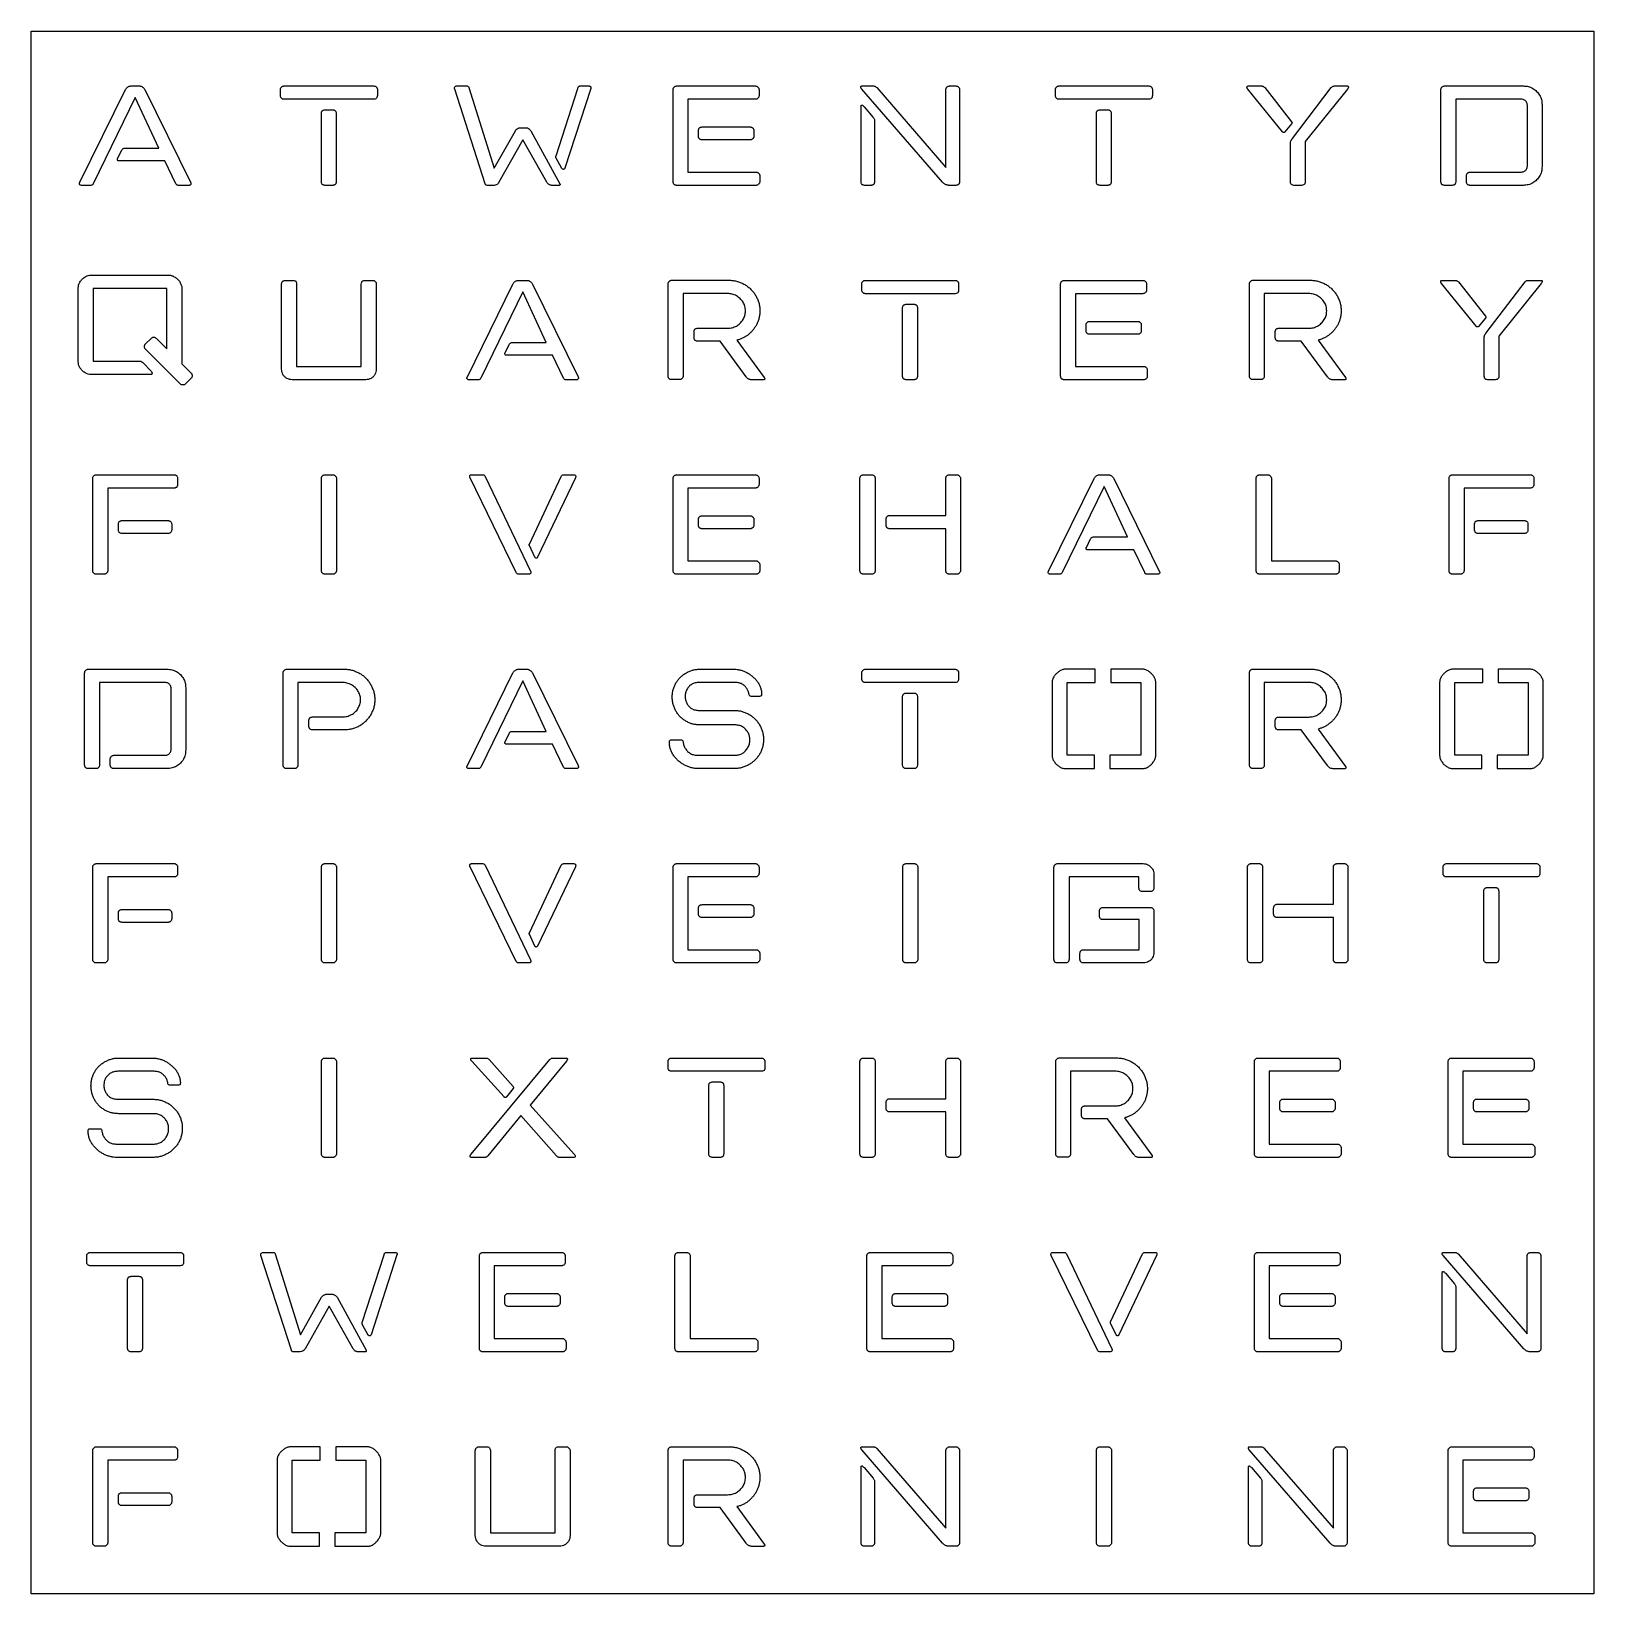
# Model space of a CAD drawing. Extents: x 0.1 to 64.9, y 0.1 to 64.9.
import ezdxf

# ---------------------------------------------------------------- set-up
doc = ezdxf.new("R2010")
doc.units = 0
doc.layers.add('Layer_2', color=7, linetype='CONTINUOUS')

msp = doc.modelspace()

# ---------------------------------------------------------------- linework, layer by layer
at = {"layer": 'Layer_2', "color": 7}
msp.add_lwpolyline([(0.090024, 64.89659), (64.90907, 64.89659), (64.90907, 0.09001), (0.090024, 0.09001)], close=True, dxfattribs=at)
for points in [[(2.105171, 58.633548), (3.998638, 62.475666)], [(4.214349, 62.627434), (4.589846, 62.627434)], [(4.805558, 62.475666), (6.699024, 58.633548)], [(10.4305, 62.228045), (10.4305, 62.483654)], [(10.574308, 62.627434), (14.305315, 62.627434)], [(14.449123, 62.483654), (14.449123, 62.228045)], [(18.919609, 58.569645), (17.657298, 62.499629)], [(17.74518, 62.627434), (18.168613, 62.627434)], [(18.248507, 62.563532), (19.295106, 59.216655), (20.17393, 60.766283)], [(21.859675, 59.727872), (22.762466, 62.523593)], [(23.29775, 62.523593), (22.227183, 59.216655)], [(22.866327, 62.627434), (23.241825, 62.627434)], [(26.717654, 58.649523), (26.717654, 62.475666)], [(26.861461, 62.627434), (30.129089, 62.627434)], [(30.280885, 62.475666), (30.280885, 62.220057)], [(37.899161, 58.633548), (34.54365, 62.499629)], [(34.559629, 62.627434), (35.046976, 62.627434)], [(35.166816, 62.563532), (38.034979, 59.248606), (38.034979, 62.475666)], [(38.186775, 62.627434), (38.450422, 62.627434)], [(38.60222, 62.475666), (38.60222, 58.649523)], [(42.581367, 62.228045), (42.581367, 62.483654)], [(42.725176, 62.627434), (46.456182, 62.627434)], [(46.599991, 62.483654), (46.599991, 62.228045)], [(52.001236, 60.718356), (50.55517, 62.499629)], [(50.587128, 62.627434), (51.138389, 62.627434)], [(51.258229, 62.563532), (52.376734, 61.141708)], [(52.40869, 60.45476), (54.022531, 62.563532)], [(54.693633, 62.499629), (52.935984, 60.318967)], [(54.13438, 62.627434), (54.669666, 62.627434)], [(58.56892, 58.649523), (58.56892, 62.475666)], [(58.712729, 62.627434), (61.988345, 62.627434)], [(3.96668, 60.047383), (5.380788, 60.047383), (4.406092, 62.148167), (2.664423, 58.569645)], [(14.305315, 62.076277), (10.574308, 62.076277)], [(12.27603, 61.63695), (12.595603, 61.63695)], [(30.129089, 62.076277), (27.33283, 62.076277), (27.33283, 59.056899)], [(34.511693, 58.649523), (34.511693, 61.788718)], [(34.639522, 61.764754), (35.015019, 61.325427)], [(46.456182, 62.076277), (42.725176, 62.076277)], [(44.426898, 61.63695), (44.746472, 61.63695)], [(61.908452, 62.076277), (59.184097, 62.076277), (59.184097, 58.649523)], [(62.156121, 59.30452), (62.156121, 61.828656)], [(62.763309, 61.85262), (62.763309, 59.280557)], [(12.124233, 58.649523), (12.124233, 61.49317)], [(12.73941, 61.49317), (12.73941, 58.649523)], [(35.070944, 61.197622), (35.070944, 58.649523)], [(44.275102, 58.649523), (44.275102, 61.49317)], [(44.890279, 61.49317), (44.890279, 58.649523)], [(52.376734, 61.06183), (52.097107, 60.718356)], [(21.484176, 58.633548), (20.485513, 60.398845), (19.486849, 58.633548)], [(20.373663, 60.894087), (20.621331, 60.894087)], [(20.813075, 60.766283), (22.019461, 58.569645)], [(27.772242, 60.534637), (27.772242, 60.782258)], [(27.91605, 60.926038), (29.921367, 60.926038)], [(29.921367, 60.390857), (27.91605, 60.390857)], [(30.065174, 60.782258), (30.065174, 60.534637)], [(52.935984, 60.318967), (52.935984, 58.649523)], [(3.671076, 59.616043), (3.846841, 59.967505)], [(52.328796, 58.649523), (52.328796, 60.263053)], [(6.091836, 58.569645), (5.636446, 59.52019), (3.719012, 59.52019)], [(22.107343, 59.200679), (21.867664, 59.632019)], [(27.33283, 59.056899), (30.169035, 59.056899)], [(59.775307, 59.056899), (61.908452, 59.056899)], [(2.568551, 58.505743), (2.169086, 58.505743)], [(6.635109, 58.505743), (6.187707, 58.505743)], [(12.595603, 58.505743), (12.27603, 58.505743)], [(19.287117, 58.505743), (18.999502, 58.505743)], [(21.987503, 58.505743), (21.683909, 58.505743)], [(30.169035, 58.505743), (26.861461, 58.505743)], [(30.312843, 58.905132), (30.312843, 58.649523)], [(34.927137, 58.505743), (34.6555, 58.505743)], [(38.450422, 58.505743), (38.154817, 58.505743)], [(44.746472, 58.505743), (44.426898, 58.505743)], [(52.784188, 58.505743), (52.472605, 58.505743)], [(59.04029, 58.505743), (58.712729, 58.505743)], [(59.6315, 58.649523), (59.6315, 58.905132)], [(61.988345, 58.505743), (59.775307, 58.505743)], [(2.580532, 54.779468), (5.792234, 54.779468)], [(10.61825, 54.563798), (10.953801, 54.563798)], [(13.925824, 54.563798), (14.261375, 54.563798)], [(20.289776, 54.563798), (20.665274, 54.563798)], [(26.65773, 54.567788), (29.054524, 54.567788)], [(34.687455, 54.563798), (38.418462, 54.563798)], [(42.936892, 54.563798), (46.204521, 54.563798)], [(50.77088, 54.567786), (53.167674, 54.567786)], [(58.624845, 54.563798), (59.176109, 54.563798)], [(59.295947, 54.499896), (60.414451, 53.078072)], [(60.446407, 52.391124), (62.060248, 54.499896)], [(62.1721, 54.563798), (62.707383, 54.563798)], [(2.037259, 51.200946), (2.037259, 54.236299)], [(5.712341, 54.228312), (2.660425, 54.228312), (2.660425, 51.208934), (4.617806, 51.208934)], [(5.280918, 52.159479), (5.712341, 51.720151), (5.712341, 54.228312)], [(6.335507, 54.236299), (6.335507, 51.105093), (6.718994, 50.72168)], [(10.474443, 50.881435), (10.474443, 54.41203)], [(11.097609, 54.41203), (11.097609, 50.993264), (13.782017, 50.993264), (13.782017, 54.41203)], [(14.405183, 54.41203), (14.405183, 50.881435)], [(18.180599, 50.569912), (20.074065, 54.41203)], [(20.042108, 51.983747), (21.456215, 51.983747), (20.481521, 54.084532), (18.739851, 50.50601)], [(20.880985, 54.41203), (22.774452, 50.569912)], [(26.513927, 50.589877), (26.513923, 54.41602)], [(28.974635, 54.016632), (27.129104, 54.016632), (27.129104, 50.589877)], [(34.543648, 54.164409), (34.543648, 54.420018)], [(38.418462, 54.012642), (34.687455, 54.012642)], [(38.562269, 54.420018), (38.562269, 54.164409)], [(42.793085, 50.585887), (42.793085, 54.41203)], [(46.204521, 54.012642), (43.408262, 54.012642), (43.408262, 50.993264)], [(46.356317, 54.41203), (46.356317, 54.156422)], [(50.627077, 50.589875), (50.627073, 54.416018)], [(53.087785, 54.01663), (51.242254, 54.01663), (51.242254, 50.589875)], [(60.038953, 52.65472), (58.592887, 54.435994)], [(62.73135, 54.435994), (60.973702, 52.255332)], [(36.237382, 50.585887), (36.237382, 53.429534)], [(36.389178, 53.573314), (36.70875, 53.573314)], [(36.852559, 53.429534), (36.852559, 50.585887)], [(27.728303, 52.578833), (28.974635, 52.578833)], [(43.847674, 52.471002), (43.847674, 52.718623)], [(43.991481, 52.862403), (45.996799, 52.862403)], [(46.140606, 52.718623), (46.140606, 52.471002)], [(51.841453, 52.578831), (53.087785, 52.578831)], [(60.414451, 52.998195), (60.134824, 52.65472)], [(4.833517, 51.927833), (5.065207, 52.159479)], [(19.746503, 51.552408), (19.922268, 51.90387)], [(27.584494, 52.187432), (27.584494, 52.435053)], [(29.749596, 50.565914), (28.663052, 52.043652), (27.728303, 52.043652)], [(29.366107, 52.083591), (30.500589, 50.533963)], [(45.996799, 52.327222), (43.991481, 52.327222)], [(51.697644, 52.18743), (51.697644, 52.435051)], [(53.862747, 50.565912), (52.776202, 52.04365), (51.841453, 52.04365)], [(53.479257, 52.083589), (54.613739, 50.533961)], [(60.366516, 50.585887), (60.366516, 52.199417)], [(60.973702, 52.255332), (60.973702, 50.585887)], [(6.271593, 50.274364), (4.833517, 51.712163)], [(22.167264, 50.50601), (21.711874, 51.456555), (19.794439, 51.456555)], [(5.03325, 50.657777), (2.580532, 50.657777)], [(4.729656, 51.145032), (5.049228, 50.809545)], [(43.408262, 50.993264), (46.244468, 50.993264)], [(46.388275, 50.841496), (46.388275, 50.585887)], [(6.718994, 50.50601), (6.487304, 50.274364)], [(13.965771, 50.442107), (10.913855, 50.442107)], [(18.64398, 50.442107), (18.244514, 50.442107)], [(22.710537, 50.442107), (22.263136, 50.442107)], [(26.977308, 50.446097), (26.657734, 50.446097)], [(30.468636, 50.43811), (29.965308, 50.43811)], [(36.70875, 50.442107), (36.389178, 50.442107)], [(46.244468, 50.442107), (42.936892, 50.442107)], [(51.090459, 50.446095), (50.770884, 50.446095)], [(54.581786, 50.438108), (54.078458, 50.438108)], [(60.821906, 50.442107), (60.510323, 50.442107)], [(2.640455, 42.522253), (2.640455, 46.348395)], [(2.784262, 46.500162), (6.019932, 46.500162)], [(6.16374, 46.348395), (6.16374, 46.100774)], [(12.128232, 42.522253), (12.128232, 46.356383)], [(12.272039, 46.500162), (12.60759, 46.500162)], [(12.751398, 46.356383), (12.751398, 42.522253)], [(20.209884, 42.442374), (18.29245, 46.372358)], [(18.356365, 46.500162), (18.827735, 46.500162)], [(18.923607, 46.43626), (20.801094, 42.506276)], [(20.753157, 43.624564), (22.079382, 46.43626)], [(22.662603, 46.372358), (21.096698, 43.081395)], [(22.175254, 46.500162), (22.598688, 46.500162)], [(26.717652, 42.522253), (26.717652, 46.348395)], [(26.86146, 46.500162), (30.129087, 46.500162)], [(30.280884, 46.348395), (30.280884, 46.092786)], [(34.467752, 42.53024), (34.467752, 46.348395)], [(34.619549, 46.500162), (34.9551, 46.500162)], [(35.098908, 46.348395), (35.098908, 42.53024)], [(35.698106, 44.814742), (38.030984, 44.814742), (38.030984, 46.348395)], [(38.174791, 46.500162), (38.486375, 46.500162)], [(38.638171, 46.348395), (38.638171, 42.53024)], [(42.293768, 42.506276), (44.187216, 46.348395)], [(44.402927, 46.500162), (44.778424, 46.500162)], [(44.994135, 46.348395), (46.887602, 42.506276)], [(50.906701, 42.53024), (50.906701, 46.356383)], [(51.058497, 46.500162), (51.38606, 46.500162)], [(51.537856, 46.356383), (51.537856, 42.929628), (54.198295, 42.929628)], [(58.904472, 42.522253), (58.904472, 46.348395)], [(59.048281, 46.500162), (62.28395, 46.500162)], [(62.427757, 46.348395), (62.427757, 46.100774)], [(6.019932, 45.949006), (3.263621, 45.949006), (3.263621, 42.522253)], [(30.129087, 45.949006), (27.332829, 45.949006), (27.332829, 42.929628)], [(44.155272, 43.920112), (45.569379, 43.920112), (44.594684, 46.020896), (42.853016, 42.442374)], [(62.28395, 45.949006), (59.52764, 45.949006), (59.52764, 42.522253)], [(27.916049, 44.798767), (29.921365, 44.798767)], [(3.703033, 44.215659), (3.703033, 44.455293)], [(3.85483, 44.599073), (5.764275, 44.599073)], [(5.916071, 44.455293), (5.916071, 44.215659)], [(27.772241, 44.407366), (27.772241, 44.654987)], [(29.921365, 44.263586), (27.916049, 44.263586)], [(30.065173, 44.654987), (30.065173, 44.407366)], [(35.554298, 44.407366), (35.554298, 44.662975)], [(38.030984, 42.53024), (38.030984, 44.263586), (35.698106, 44.263586)], [(59.967052, 44.215659), (59.967052, 44.455293)], [(60.118848, 44.599073), (62.028292, 44.599073)], [(62.18009, 44.455293), (62.18009, 44.215659)], [(5.764275, 44.063892), (3.85483, 44.063892)], [(20.984847, 43.081395), (20.753157, 43.56865)], [(43.859669, 43.488773), (44.035434, 43.840234)], [(62.028292, 44.063892), (60.118848, 44.063892)], [(27.332829, 42.929628), (30.169034, 42.929628)], [(46.280418, 42.442374), (45.825026, 43.392918), (43.907593, 43.392918)], [(3.119813, 42.378471), (2.784262, 42.378471)], [(12.60759, 42.378471), (12.272039, 42.378471)], [(20.72919, 42.378471), (20.305756, 42.378471)], [(30.169034, 42.378471), (26.86146, 42.378471)], [(30.312841, 42.777859), (30.312841, 42.522253)], [(34.9551, 42.378471), (34.619549, 42.378471)], [(38.486375, 42.378471), (38.174791, 42.378471)], [(42.757144, 42.378471), (42.357679, 42.378471)], [(46.823691, 42.378471), (46.37629, 42.378471)], [(54.198295, 42.378471), (51.058497, 42.378471)], [(54.350093, 42.777859), (54.350093, 42.53024)], [(59.383831, 42.378471), (59.048281, 42.378471)], [(2.304904, 34.458616), (2.304904, 38.284759)], [(2.448712, 38.436526), (5.724328, 38.436526)], [(10.538356, 34.458616), (10.538356, 38.284759)], [(10.682164, 38.436526), (13.086946, 38.436526)], [(18.180604, 34.442641), (20.07407, 38.284759)], [(20.289782, 38.436526), (20.665279, 38.436526)], [(20.880991, 38.284759), (22.774458, 34.442641)], [(27.824173, 38.436526), (29.24627, 38.436526)], [(34.543647, 38.037138), (34.543647, 38.292747)], [(34.687454, 38.436526), (38.418462, 38.436526)], [(38.562269, 38.292747), (38.562269, 38.037138)], [(42.985116, 34.314816), (44.192088, 34.314816), (44.192088, 34.866022), (43.064834, 34.866022), (43.064834, 37.885334), (44.226573, 37.885334), (44.226573, 38.43654), (42.985116, 38.43654)], [(44.870142, 38.43654), (44.870142, 37.885334), (46.116526, 37.885334), (46.116526, 34.866022), (44.83297, 34.866022), (44.83297, 34.314816), (46.196692, 34.314816)], [(46.196692, 38.43654), (44.870142, 38.43654)], [(50.627073, 34.462606), (50.627073, 38.288749)], [(50.77088, 38.440516), (53.167674, 38.440516)], [(59.06055, 34.314816), (60.267522, 34.314816), (60.267522, 34.866022), (59.140268, 34.866022), (59.140268, 37.885334), (60.302007, 37.885334), (60.302007, 38.43654), (59.06055, 38.43654)], [(60.945576, 38.43654), (60.945576, 37.885334), (62.19196, 37.885334), (62.19196, 34.866022), (60.908404, 34.866022), (60.908404, 34.314816), (62.272126, 34.314816)], [(62.272126, 38.43654), (60.945576, 38.43654)], [(5.644435, 37.885371), (2.920081, 37.885371), (2.920081, 34.458616)], [(5.892104, 35.113613), (5.892104, 37.637749)], [(6.499291, 37.661713), (6.499291, 35.089649)], [(12.991074, 37.885371), (11.153533, 37.885371), (11.153533, 34.458616)], [(20.042113, 35.856477), (21.45622, 35.856477), (20.481525, 37.957259), (18.739855, 34.378738)], [(29.302195, 37.885371), (27.792216, 37.885371)], [(38.418462, 37.885371), (34.687454, 37.885371)], [(42.441419, 37.893395), (42.441419, 34.857961)], [(46.739942, 34.857961), (46.739942, 37.893395)], [(53.087786, 37.889361), (51.24225, 37.889361), (51.24225, 34.462606)], [(58.516853, 37.893395), (58.516853, 34.857961)], [(62.815376, 34.857961), (62.815376, 37.893395)], [(30.300859, 37.310251), (29.957318, 37.310251)], [(36.23738, 34.458616), (36.23738, 37.302264)], [(36.389178, 37.446043), (36.70875, 37.446043)], [(36.852557, 37.302264), (36.852557, 34.458616)], [(11.608924, 36.064157), (11.608924, 36.311779)], [(11.752731, 36.455558), (12.991074, 36.455558)], [(27.792216, 36.727144), (29.262248, 36.727144)], [(51.697645, 36.06016), (51.697645, 36.307782)], [(51.841454, 36.451561), (53.087786, 36.451561)], [(13.086946, 35.920378), (11.752731, 35.920378)], [(19.746508, 35.425136), (19.922273, 35.776599)], [(29.278227, 36.128061), (27.824173, 36.128061)], [(53.862749, 34.438644), (52.776203, 35.91638), (51.841454, 35.91638)], [(53.479257, 35.95632), (54.61374, 34.406692)], [(22.167269, 34.378738), (21.711879, 35.329284), (19.794445, 35.329284)], [(26.649744, 35.505015), (27.04122, 35.505015)], [(3.367482, 34.458616), (3.367482, 34.714225)], [(3.51129, 34.865992), (5.644435, 34.865992)], [(27.752269, 34.865992), (29.278227, 34.865992)], [(2.776273, 34.314837), (2.448712, 34.314837)], [(5.724328, 34.314837), (3.51129, 34.314837)], [(11.001736, 34.314837), (10.682164, 34.314837)], [(18.643984, 34.314837), (18.244519, 34.314837)], [(22.710542, 34.314837), (22.263141, 34.314837)], [(29.262248, 34.314837), (27.760258, 34.314837)], [(36.70875, 34.314837), (36.389178, 34.314837)], [(51.090454, 34.318827), (50.77088, 34.318827)], [(54.581787, 34.310839), (54.078459, 34.310839)], [(2.640455, 26.394981), (2.640455, 30.221123)], [(2.784262, 30.372892), (6.019932, 30.372892)], [(6.019932, 29.821734), (3.263621, 29.821734), (3.263621, 26.394981)], [(6.16374, 30.221123), (6.16374, 29.973503)], [(12.128232, 26.394981), (12.128232, 30.229112)], [(12.272039, 30.372892), (12.60759, 30.372892)], [(12.751398, 30.229112), (12.751398, 26.394981)], [(20.209884, 26.315103), (18.29245, 30.245087)], [(18.356365, 30.372892), (18.827735, 30.372892)], [(18.923607, 30.308988), (20.801094, 26.379004)], [(20.753157, 27.497294), (22.079382, 30.308988)], [(22.662603, 30.245087), (21.096698, 26.954124)], [(22.175254, 30.372892), (22.598688, 30.372892)], [(26.717652, 26.394981), (26.717652, 30.221123)], [(26.86146, 30.372892), (30.129087, 30.372892)], [(30.129087, 29.821734), (27.332829, 29.821734), (27.332829, 26.802357)], [(30.280884, 30.221123), (30.280884, 29.965516)], [(36.241382, 26.394981), (36.241382, 30.229112)], [(36.38519, 30.372892), (36.720741, 30.372892)], [(36.864548, 30.229112), (36.864548, 26.394981)], [(42.517454, 26.402969), (42.517454, 30.221123)], [(42.669251, 30.372892), (46.216505, 30.372892)], [(46.04074, 29.366432), (46.04074, 29.821734), (43.14062, 29.821734), (43.14062, 26.402969)], [(46.663906, 29.925577), (46.663906, 29.366432)], [(50.543187, 26.402969), (50.543187, 30.221123)], [(50.694985, 30.372892), (51.030535, 30.372892)], [(51.174342, 30.221123), (51.174342, 26.402969)], [(51.773541, 28.687472), (54.106419, 28.687472), (54.106419, 30.221123)], [(54.250226, 30.372892), (54.561809, 30.372892)], [(54.713607, 30.221123), (54.713607, 26.402969)], [(58.656803, 29.973503), (58.656803, 30.229112)], [(58.80061, 30.372892), (62.531618, 30.372892)], [(62.531618, 29.821734), (58.80061, 29.821734)], [(62.675425, 30.229112), (62.675425, 29.973503)], [(46.51211, 29.214665), (46.184547, 29.214665)], [(60.350535, 26.394981), (60.350535, 29.238627)], [(60.502333, 29.382407), (60.821905, 29.382407)], [(60.965712, 29.238627), (60.965712, 26.394981)], [(27.772241, 28.280094), (27.772241, 28.527716)], [(27.916049, 28.671495), (29.921365, 28.671495)], [(30.065173, 28.527716), (30.065173, 28.280094)], [(44.554728, 28.551678), (46.51211, 28.551678)], [(51.629734, 28.280094), (51.629734, 28.535703)], [(3.703033, 28.088388), (3.703033, 28.32802)], [(3.85483, 28.471802), (5.764275, 28.471802)], [(5.764275, 27.936622), (3.85483, 27.936622)], [(5.916071, 28.32802), (5.916071, 28.088388)], [(29.921365, 28.136315), (27.916049, 28.136315)], [(43.739819, 26.802357), (46.056718, 26.802357), (46.056718, 28.048449), (44.554728, 28.048449)], [(44.402931, 28.200218), (44.402931, 28.407899)], [(46.663906, 28.407899), (46.663906, 26.698515)], [(54.106419, 26.402969), (54.106419, 28.136315), (51.773541, 28.136315)], [(20.984847, 26.954124), (20.753157, 27.441378)], [(27.332829, 26.802357), (30.169034, 26.802357)], [(30.312841, 26.650588), (30.312841, 26.394981)], [(43.596011, 26.402969), (43.596011, 26.650588)], [(3.119813, 26.2512), (2.784262, 26.2512)], [(12.60759, 26.2512), (12.272039, 26.2512)], [(20.72919, 26.2512), (20.305756, 26.2512)], [(30.169034, 26.2512), (26.86146, 26.2512)], [(36.720741, 26.2512), (36.38519, 26.2512)], [(42.996813, 26.2512), (42.669251, 26.2512)], [(46.224494, 26.2512), (43.739819, 26.2512)], [(51.030535, 26.2512), (50.694985, 26.2512)], [(54.561809, 26.2512), (54.250226, 26.2512)], [(60.821905, 26.2512), (60.502333, 26.2512)], [(3.711018, 22.309255), (5.133115, 22.309255)], [(12.128228, 18.331345), (12.128228, 22.165475)], [(12.272035, 22.309255), (12.607586, 22.309255)], [(12.751394, 22.165475), (12.751394, 18.331345)], [(18.336396, 18.315365), (21.604023, 22.245349)], [(19.702568, 20.695726), (18.360363, 22.18145)], [(18.376342, 22.309255), (18.967551, 22.309255)], [(19.087391, 22.245354), (20.078065, 21.127064)], [(22.291104, 22.181446), (20.781124, 20.352251)], [(21.715873, 22.30925), (22.267136, 22.30925)], [(26.505937, 21.909866), (26.505937, 22.165475)], [(26.649744, 22.309255), (30.380752, 22.309255)], [(30.524559, 22.165475), (30.524559, 21.909866)], [(34.467755, 18.339332), (34.467755, 22.157488)], [(34.619552, 22.309255), (34.955103, 22.309255)], [(35.098911, 22.157488), (35.098911, 18.339332)], [(35.698109, 20.623835), (38.030987, 20.623835), (38.030987, 22.157488)], [(38.174795, 22.309255), (38.486378, 22.309255)], [(38.638175, 22.157488), (38.638175, 18.339332)], [(42.589366, 18.335335), (42.589361, 22.161478)], [(42.733168, 22.313245), (45.12996, 22.313245)], [(50.830802, 18.331345), (50.830802, 22.157488)], [(50.974609, 22.309255), (54.242238, 22.309255)], [(54.394034, 22.157488), (54.394034, 21.901879)], [(58.86852, 18.331345), (58.86852, 22.157488)], [(59.012327, 22.309255), (62.279954, 22.309255)], [(62.431752, 22.157488), (62.431752, 21.901879)], [(5.18904, 21.7581), (3.679061, 21.7581)], [(30.380752, 21.7581), (26.649744, 21.7581)], [(45.050071, 21.76209), (43.204541, 21.76209), (43.204541, 18.335335)], [(54.242238, 21.7581), (51.445979, 21.7581), (51.445979, 18.73872)], [(62.279954, 21.7581), (59.483697, 21.7581), (59.483697, 18.73872)], [(6.187704, 21.18298), (5.844163, 21.18298)], [(20.078065, 21.039198), (19.806428, 20.695726)], [(28.19967, 18.331345), (28.19967, 21.174993)], [(28.351467, 21.318772), (28.67104, 21.318772)], [(28.814847, 21.174993), (28.814847, 18.331345)], [(3.679061, 20.599873), (5.149093, 20.599873)], [(20.781124, 20.352251), (22.618665, 18.31537)], [(35.554301, 20.216459), (35.554301, 20.472069)], [(43.659933, 19.932889), (43.659933, 20.18051)], [(43.80374, 20.32429), (45.050071, 20.32429)], [(51.885391, 20.216459), (51.885391, 20.464079)], [(52.029198, 20.607861), (54.034516, 20.607861)], [(54.178323, 20.464079), (54.178323, 20.216459)], [(59.923109, 20.216459), (59.923109, 20.464079)], [(60.066916, 20.607861), (62.072233, 20.607861)], [(62.21604, 20.464079), (62.21604, 20.216459)], [(5.165072, 20.000789), (3.711018, 20.000789)], [(21.87566, 18.251466), (20.397637, 19.928899), (19.031465, 18.251466)], [(38.030987, 18.339332), (38.030987, 20.07268), (35.698109, 20.07268)], [(45.825035, 18.31137), (44.738488, 19.789109), (43.80374, 19.789109)], [(45.441543, 19.829048), (46.576026, 18.279421)], [(54.034516, 20.07268), (52.029198, 20.07268)], [(62.072233, 20.07268), (60.066916, 20.07268)], [(2.53659, 19.377743), (2.928066, 19.377743)], [(3.639114, 18.73872), (5.165072, 18.73872)], [(5.149093, 18.187565), (3.647103, 18.187565)], [(12.607586, 18.187565), (12.272035, 18.187565)], [(18.911626, 18.187561), (18.352374, 18.187561)], [(22.602687, 18.187565), (21.995499, 18.187565)], [(28.67104, 18.187565), (28.351467, 18.187565)], [(34.955103, 18.187565), (34.619552, 18.187565)], [(38.486378, 18.187565), (38.174795, 18.187565)], [(43.052745, 18.191555), (42.733173, 18.191555)], [(46.544072, 18.183568), (46.040747, 18.183568)], [(54.282183, 18.187565), (50.974609, 18.187565)], [(51.445979, 18.73872), (54.282183, 18.73872)], [(54.425992, 18.586954), (54.425992, 18.331345)], [(62.319901, 18.187565), (59.012327, 18.187565)], [(59.483697, 18.73872), (62.319901, 18.73872)], [(62.46371, 18.586954), (62.46371, 18.331345)], [(2.39278, 13.846222), (2.39278, 14.101831)], [(2.536588, 14.24561), (6.267595, 14.24561)], [(6.267595, 13.694453), (2.536588, 13.694453)], [(6.411402, 14.101831), (6.411402, 13.846222)], [(10.881898, 10.187822), (9.619587, 14.117806)], [(9.70747, 14.24561), (10.130903, 14.24561)], [(10.210797, 14.181707), (11.257396, 10.83483), (12.13622, 12.38446)], [(13.821964, 11.346048), (14.724756, 14.141768)], [(15.26004, 14.141765), (14.189472, 10.83483)], [(14.828617, 14.24561), (15.204115, 14.24561)], [(18.679933, 10.2677), (18.679933, 14.093841)], [(18.823741, 14.24561), (22.091368, 14.24561)], [(22.091368, 13.694453), (19.29511, 13.694453), (19.29511, 10.675076)], [(22.243165, 14.093841), (22.243165, 13.838234)], [(26.793553, 10.275687), (26.793553, 14.101831)], [(26.94535, 14.24561), (27.272911, 14.24561)], [(27.424708, 14.101831), (27.424708, 10.675076), (30.085148, 10.675076)], [(34.755373, 10.2677), (34.755373, 14.093841)], [(34.89918, 14.24561), (38.166807, 14.24561)], [(38.166807, 13.694453), (35.370549, 13.694453), (35.370549, 10.675076)], [(38.318606, 14.093841), (38.318606, 13.838234)], [(44.323044, 10.187822), (42.405608, 14.117806)], [(42.46952, 14.24561), (42.940889, 14.24561)], [(43.036761, 14.181707), (44.914249, 10.251723)], [(44.866314, 11.370013), (46.192541, 14.181707)], [(46.775756, 14.117806), (45.209854, 10.826843)], [(46.288412, 14.24561), (46.711844, 14.24561)], [(50.830803, 10.2677), (50.830803, 14.093841)], [(50.97461, 14.24561), (54.242238, 14.24561)], [(54.242238, 13.694453), (51.44598, 13.694453), (51.44598, 10.675076)], [(54.394033, 14.093841), (54.394033, 13.838234)], [(62.012313, 10.251723), (58.656803, 14.117806)], [(58.672781, 14.24561), (59.160129, 14.24561)], [(59.279969, 14.181707), (62.148131, 10.866782), (62.148131, 14.093841)], [(62.299927, 14.24561), (62.563574, 14.24561)], [(62.715372, 14.093841), (62.715372, 10.2677)], [(4.086514, 10.2677), (4.086514, 13.111346)], [(4.23831, 13.255125), (4.557883, 13.255125)], [(4.70169, 13.111346), (4.70169, 10.2677)], [(58.624845, 10.2677), (58.624845, 13.406894)], [(58.752675, 13.38293), (59.128171, 12.943602)], [(12.335953, 12.512262), (12.583621, 12.512262)], [(12.775365, 12.38446), (13.981751, 10.187822)], [(19.734522, 12.152813), (19.734522, 12.400434)], [(19.878329, 12.544214), (21.883646, 12.544214)], [(22.027454, 12.400434), (22.027454, 12.152813)], [(35.809962, 12.152813), (35.809962, 12.400434)], [(35.953769, 12.544214), (37.959085, 12.544214)], [(38.102894, 12.400434), (38.102894, 12.152813)], [(51.885392, 12.152813), (51.885392, 12.400434)], [(52.029199, 12.544214), (54.034515, 12.544214)], [(54.178324, 12.400434), (54.178324, 12.152813)], [(59.184098, 12.815798), (59.184098, 10.2677)], [(13.446467, 10.251723), (12.447803, 12.017021), (11.449139, 10.251723)], [(21.883646, 12.009033), (19.878329, 12.009033)], [(37.959085, 12.009033), (35.953769, 12.009033)], [(54.034515, 12.009033), (52.029199, 12.009033)], [(14.069633, 10.818855), (13.829953, 11.250195)], [(45.098005, 10.826843), (44.866314, 11.314097)], [(19.29511, 10.675076), (22.131315, 10.675076)], [(22.275122, 10.523307), (22.275122, 10.2677)], [(30.236945, 10.523307), (30.236945, 10.275687)], [(35.370549, 10.675076), (38.206754, 10.675076)], [(38.350561, 10.523307), (38.350561, 10.2677)], [(51.44598, 10.675076), (54.282184, 10.675076)], [(54.425991, 10.523307), (54.425991, 10.2677)], [(4.557883, 10.123919), (4.23831, 10.123919)], [(11.249407, 10.123919), (10.961792, 10.123919)], [(13.949793, 10.123919), (13.646199, 10.123919)], [(22.131315, 10.123919), (18.823741, 10.123919)], [(30.085148, 10.123919), (26.94535, 10.123919)], [(38.206754, 10.123919), (34.89918, 10.123919)], [(44.842349, 10.123919), (44.418915, 10.123919)], [(54.282184, 10.123919), (50.97461, 10.123919)], [(59.040289, 10.123919), (58.768652, 10.123919)], [(62.563574, 10.123919), (62.267971, 10.123919)], [(2.640455, 2.204063), (2.640455, 6.030207)], [(2.784262, 6.181974), (6.019932, 6.181974)], [(6.16374, 6.030207), (6.16374, 5.782585)], [(10.834245, 2.06027), (12.041217, 2.06027), (12.041217, 2.611476), (10.913963, 2.611476), (10.913963, 5.630788), (12.075702, 5.630788), (12.075702, 6.181994), (10.834245, 6.181994)], [(12.719271, 6.181994), (12.719271, 5.630788), (13.965655, 5.630788), (13.965655, 2.611476), (12.682099, 2.611476), (12.682099, 2.06027), (14.045821, 2.06027)], [(14.045821, 6.181994), (12.719271, 6.181994)], [(18.51216, 2.499612), (18.51216, 6.030207)], [(18.655968, 6.181974), (18.991519, 6.181974)], [(19.135326, 6.030207), (19.135326, 2.611439), (21.819734, 2.611439), (21.819734, 6.030207)], [(21.963542, 6.181974), (22.299093, 6.181974)], [(22.442901, 6.030207), (22.442901, 2.499612)], [(26.513927, 2.208063), (26.513928, 6.034207)], [(26.657736, 6.185974), (29.054529, 6.185974)], [(37.899161, 2.188089), (34.543651, 6.054169)], [(34.559631, 6.181974), (35.046979, 6.181974)], [(35.166817, 6.118072), (38.034979, 2.803147), (38.034979, 6.030207)], [(38.186777, 6.181974), (38.450424, 6.181974)], [(38.60222, 6.030207), (38.60222, 2.204063)], [(44.279097, 2.204063), (44.279097, 6.038194)], [(44.422904, 6.181974), (44.758456, 6.181974)], [(44.902263, 6.038194), (44.902263, 2.204063)], [(53.974593, 2.188089), (50.619081, 6.054169)], [(50.635061, 6.181974), (51.122409, 6.181974)], [(51.242249, 6.118072), (54.110411, 2.803147), (54.110411, 6.030207)], [(54.262207, 6.181974), (54.525854, 6.181974)], [(54.67765, 6.030207), (54.67765, 2.204063)], [(58.868521, 2.204063), (58.868521, 6.030207)], [(59.012328, 6.181974), (62.279955, 6.181974)], [(62.431753, 6.030207), (62.431753, 5.774598)], [(6.019932, 5.630818), (3.263621, 5.630818), (3.263621, 2.204063)], [(10.290548, 5.638849), (10.290548, 2.603415)], [(14.589071, 2.603415), (14.589071, 5.638849)], [(28.974635, 5.634818), (27.129104, 5.634818), (27.129104, 2.208063)], [(34.511695, 2.204063), (34.511695, 5.343257)], [(34.639523, 5.319295), (35.015021, 4.879968)], [(50.587125, 2.204063), (50.587125, 5.343257)], [(50.714955, 5.319295), (51.090451, 4.879968)], [(62.279955, 5.630818), (59.483698, 5.630818), (59.483698, 2.611439)], [(35.070946, 4.752163), (35.070946, 2.204063)], [(51.146376, 4.752163), (51.146376, 2.204063)], [(3.703033, 3.89747), (3.703033, 4.137105)], [(3.85483, 4.280884), (5.764275, 4.280884)], [(5.916071, 4.137105), (5.916071, 3.89747)], [(27.584495, 3.805617), (27.584495, 4.053239)], [(27.728303, 4.197018), (28.974635, 4.197018)], [(59.92311, 4.089178), (59.92311, 4.336798)], [(60.066917, 4.480579), (62.072234, 4.480579)], [(62.072234, 3.945399), (60.066917, 3.945399)], [(62.216041, 4.336798), (62.216041, 4.089178)], [(5.764275, 3.745703), (3.85483, 3.745703)], [(29.749598, 2.184099), (28.663052, 3.661838), (27.728303, 3.661838)], [(29.366112, 3.701777), (30.500593, 2.15215)], [(59.483698, 2.611439), (62.319902, 2.611439)], [(3.119813, 2.060284), (2.784262, 2.060284)], [(22.003488, 2.060284), (18.951572, 2.060284)], [(26.977307, 2.064284), (26.657735, 2.064284)], [(30.468635, 2.056297), (29.965309, 2.056297)], [(34.927139, 2.060284), (34.655503, 2.060284)], [(38.450424, 2.060284), (38.154819, 2.060284)], [(44.758456, 2.060284), (44.422904, 2.060284)], [(51.002569, 2.060284), (50.730932, 2.060284)], [(54.525854, 2.060284), (54.230249, 2.060284)], [(62.319902, 2.060284), (59.012328, 2.060284)], [(62.463709, 2.459673), (62.463709, 2.204063)]]:
    msp.add_lwpolyline(points, dxfattribs=at)
for points, knots in [([(3.998638, 62.475666), (4.006187, 62.489267), (4.021086, 62.516109), (4.05101, 62.551168), (4.087265, 62.581265), (4.126936, 62.606725), (4.170461, 62.624139), (4.200005, 62.626357), (4.214349, 62.627434)], [0, 0, 0, 0, 0.046579, 0.091925, 0.137272, 0.187517, 0.233023, 0.275964, 0.275964, 0.275964, 0.275964]), ([(4.589846, 62.627434), (4.603885, 62.626374), (4.632283, 62.62423), (4.673725, 62.607332), (4.709911, 62.578514), (4.749495, 62.552096), (4.782169, 62.516605), (4.797765, 62.489306), (4.805558, 62.475666)], [0, 0, 0, 0, 0.04206, 0.085083, 0.131623, 0.180443, 0.227554, 0.274595, 0.274595, 0.274595, 0.274595]), ([(10.4305, 62.483654), (10.431313, 62.495611), (10.432913, 62.519138), (10.447034, 62.552536), (10.470824, 62.580747), (10.497936, 62.607651), (10.534593, 62.62466), (10.560827, 62.626492), (10.574308, 62.627434)], [0, 0, 0, 0, 0.035778, 0.070392, 0.106436, 0.146022, 0.184151, 0.224451, 0.224451, 0.224451, 0.224451]), ([(10.574308, 62.076277), (10.56085, 62.077023), (10.534974, 62.078457), (10.499114, 62.092578), (10.467702, 62.115348), (10.447253, 62.149215), (10.432812, 62.187294), (10.43128, 62.214296), (10.4305, 62.228045)], [0, 0, 0, 0, 0.040192, 0.077284, 0.114033, 0.154406, 0.193989, 0.235056, 0.235056, 0.235056, 0.235056]), ([(14.305315, 62.627434), (14.318795, 62.626492), (14.34503, 62.62466), (14.381687, 62.607651), (14.408798, 62.580747), (14.432588, 62.552536), (14.44671, 62.519138), (14.448309, 62.495611), (14.449123, 62.483654)], [0, 0, 0, 0, 0.0403, 0.078429, 0.118015, 0.154058, 0.188673, 0.224451, 0.224451, 0.224451, 0.224451]), ([(14.449123, 62.228045), (14.447414, 62.198799), (14.444318, 62.145803), (14.385244, 62.082114), (14.333326, 62.078323), (14.305315, 62.076277)], [0, 0, 0, 0, 0.085816, 0.155509, 0.237163, 0.237163, 0.237163, 0.237163]), ([(17.657298, 62.499629), (17.655678, 62.503429), (17.652279, 62.511402), (17.649832, 62.524985), (17.648478, 62.551055), (17.653733, 62.588964), (17.693441, 62.624568), (17.726705, 62.62641), (17.74518, 62.627434)], [0, 0, 0, 0, 0.012362, 0.025939, 0.041053, 0.091016, 0.134364, 0.188514, 0.188514, 0.188514, 0.188514]), ([(18.168613, 62.627434), (18.181447, 62.626374), (18.20581, 62.624361), (18.236588, 62.599499), (18.244362, 62.576038), (18.248507, 62.563532)], [0, 0, 0, 0, 0.037954, 0.072055, 0.110987, 0.110987, 0.110987, 0.110987]), ([(22.762466, 62.523593), (22.765801, 62.534936), (22.771839, 62.555477), (22.782842, 62.581807), (22.792753, 62.60513), (22.813513, 62.618061), (22.838145, 62.626291), (22.856469, 62.627034), (22.866327, 62.627434)], [0, 0, 0, 0, 0.035368, 0.064046, 0.086289, 0.109196, 0.13446, 0.163875, 0.163875, 0.163875, 0.163875]), ([(23.241825, 62.627434), (23.245709, 62.627014), (23.254364, 62.62608), (23.267905, 62.620222), (23.281017, 62.611447), (23.297016, 62.603638), (23.304607, 62.584857), (23.306164, 62.566256), (23.305205, 62.548929), (23.302771, 62.53537), (23.299371, 62.527394), (23.29775, 62.523593)], [0, 0, 0, 0, 0.011675, 0.026016, 0.043524, 0.059526, 0.077388, 0.100617, 0.115731, 0.129308, 0.14167, 0.14167, 0.14167, 0.14167]), ([(26.717654, 62.475666), (26.718416, 62.489101), (26.719883, 62.514934), (26.733778, 62.551063), (26.757827, 62.581924), (26.788395, 62.606576), (26.824065, 62.624293), (26.849146, 62.6264), (26.861461, 62.627434)], [0, 0, 0, 0, 0.040185, 0.077271, 0.114018, 0.1563, 0.194428, 0.231211, 0.231211, 0.231211, 0.231211]), ([(30.129089, 62.627434), (30.142552, 62.626477), (30.168755, 62.624616), (30.205646, 62.607819), (30.232691, 62.579249), (30.261266, 62.55221), (30.278067, 62.515326), (30.279929, 62.489127), (30.280885, 62.475666)], [0, 0, 0, 0, 0.0403, 0.078429, 0.118015, 0.157601, 0.195724, 0.236017, 0.236017, 0.236017, 0.236017]), ([(34.54365, 62.499629), (34.535716, 62.508423), (34.520561, 62.525221), (34.506962, 62.555874), (34.50191, 62.584368), (34.507142, 62.611453), (34.530887, 62.626379), (34.5491, 62.627047), (34.559629, 62.627434)], [0, 0, 0, 0, 0.035348, 0.067521, 0.098901, 0.121942, 0.14485, 0.176235, 0.176235, 0.176235, 0.176235]), ([(35.046976, 62.627434), (35.059934, 62.625854), (35.087999, 62.622433), (35.128918, 62.598484), (35.153407, 62.575898), (35.166816, 62.563532)], [0, 0, 0, 0, 0.038826, 0.084097, 0.138879, 0.138879, 0.138879, 0.138879]), ([(38.034979, 62.475666), (38.03574, 62.489102), (38.037204, 62.514937), (38.05112, 62.55105), (38.075231, 62.582158), (38.10702, 62.607143), (38.145624, 62.624523), (38.172989, 62.626459), (38.186775, 62.627434)], [0, 0, 0, 0, 0.040185, 0.077271, 0.114018, 0.156993, 0.197554, 0.238734, 0.238734, 0.238734, 0.238734]), ([(38.450422, 62.627434), (38.463886, 62.626477), (38.490088, 62.624616), (38.526979, 62.60782), (38.554024, 62.579248), (38.582599, 62.552211), (38.599401, 62.515326), (38.601263, 62.489127), (38.60222, 62.475666)], [0, 0, 0, 0, 0.0403, 0.078429, 0.118014, 0.157601, 0.195725, 0.236017, 0.236017, 0.236017, 0.236017]), ([(42.581367, 62.483654), (42.58218, 62.495611), (42.58378, 62.519138), (42.597901, 62.552536), (42.621691, 62.580747), (42.648803, 62.607651), (42.685461, 62.62466), (42.711695, 62.626492), (42.725176, 62.627434)], [0, 0, 0, 0, 0.035778, 0.070392, 0.106436, 0.146022, 0.184151, 0.224452, 0.224452, 0.224452, 0.224452]), ([(42.725176, 62.076277), (42.711719, 62.077023), (42.685842, 62.078457), (42.649981, 62.092578), (42.618569, 62.115348), (42.59812, 62.149215), (42.583679, 62.187294), (42.582147, 62.214296), (42.581367, 62.228045)], [0, 0, 0, 0, 0.040193, 0.077285, 0.114034, 0.154407, 0.19399, 0.235057, 0.235057, 0.235057, 0.235057]), ([(46.456182, 62.627434), (46.469663, 62.626492), (46.495898, 62.62466), (46.532555, 62.607651), (46.559667, 62.580747), (46.583457, 62.552536), (46.597579, 62.519138), (46.599178, 62.495611), (46.599991, 62.483654)], [0, 0, 0, 0, 0.040301, 0.07843, 0.118016, 0.15406, 0.188674, 0.224452, 0.224452, 0.224452, 0.224452]), ([(46.599991, 62.228045), (46.598283, 62.198799), (46.595187, 62.145803), (46.536112, 62.082114), (46.484193, 62.078323), (46.456182, 62.076277)], [0, 0, 0, 0, 0.085816, 0.15551, 0.237164, 0.237164, 0.237164, 0.237164]), ([(50.55517, 62.499629), (50.548758, 62.507002), (50.536029, 62.521635), (50.525533, 62.549729), (50.521625, 62.578235), (50.526924, 62.607881), (50.554, 62.626137), (50.575045, 62.626961), (50.587128, 62.627434)], [0, 0, 0, 0, 0.029115, 0.057792, 0.088176, 0.115733, 0.142362, 0.178267, 0.178267, 0.178267, 0.178267]), ([(51.138389, 62.627434), (51.151347, 62.625854), (51.179412, 62.622433), (51.220332, 62.598485), (51.244821, 62.575898), (51.258229, 62.563532)], [0, 0, 0, 0, 0.038827, 0.084098, 0.138879, 0.138879, 0.138879, 0.138879]), ([(54.022531, 62.563532), (54.033083, 62.576041), (54.052887, 62.59952), (54.092235, 62.623219), (54.120498, 62.626046), (54.13438, 62.627434)], [0, 0, 0, 0, 0.048972, 0.09191, 0.133357, 0.133357, 0.133357, 0.133357]), ([(54.669666, 62.627434), (54.681817, 62.62695), (54.702979, 62.626107), (54.729338, 62.607966), (54.736045, 62.582793), (54.727988, 62.559161), (54.713888, 62.532794), (54.701173, 62.511975), (54.693633, 62.499629)], [0, 0, 0, 0, 0.035905, 0.062533, 0.09009, 0.106671, 0.136441, 0.179823, 0.179823, 0.179823, 0.179823]), ([(58.56892, 62.475666), (58.569683, 62.489101), (58.57115, 62.514934), (58.585045, 62.551063), (58.609094, 62.581924), (58.639662, 62.606576), (58.675333, 62.624293), (58.700414, 62.6264), (58.712729, 62.627434)], [0, 0, 0, 0, 0.040185, 0.077271, 0.114018, 0.1563, 0.194429, 0.231213, 0.231213, 0.231213, 0.231213]), ([(61.988345, 62.627434), (62.058045, 62.623041), (62.194092, 62.614468), (62.385155, 62.534918), (62.545496, 62.409669), (62.670772, 62.249362), (62.75034, 62.058332), (62.758916, 61.922307), (62.763309, 61.85262)], [0, 0, 0, 0, 0.208322, 0.406624, 0.609738, 0.812842, 1.011117, 1.2194, 1.2194, 1.2194, 1.2194]), ([(12.124233, 61.49317), (12.124979, 61.506625), (12.126413, 61.532497), (12.140538, 61.568351), (12.163314, 61.599757), (12.197186, 61.620201), (12.235272, 61.634638), (12.262279, 61.63617), (12.27603, 61.63695)], [0, 0, 0, 0, 0.040185, 0.077271, 0.114018, 0.154394, 0.193983, 0.235058, 0.235058, 0.235058, 0.235058]), ([(12.595603, 61.63695), (12.609046, 61.636194), (12.634895, 61.63474), (12.670948, 61.620758), (12.700649, 61.598197), (12.723214, 61.568502), (12.7372, 61.532455), (12.738654, 61.506611), (12.73941, 61.49317)], [0, 0, 0, 0, 0.040192, 0.077284, 0.114033, 0.15078, 0.187866, 0.228051, 0.228051, 0.228051, 0.228051]), ([(30.280885, 62.220057), (30.279851, 62.207744), (30.277744, 62.182667), (30.260023, 62.147004), (30.235366, 62.116442), (30.204498, 62.092398), (30.168363, 62.078506), (30.142526, 62.07704), (30.129089, 62.076277)], [0, 0, 0, 0, 0.036776, 0.0749, 0.11718, 0.153929, 0.191021, 0.231213, 0.231213, 0.231213, 0.231213]), ([(34.511693, 61.788718), (34.512004, 61.797716), (34.512537, 61.813147), (34.52408, 61.833262), (34.546579, 61.839092), (34.573526, 61.827515), (34.605131, 61.801945), (34.626855, 61.778452), (34.639522, 61.764754)], [0, 0, 0, 0, 0.026862, 0.046063, 0.064598, 0.090706, 0.13065, 0.186513, 0.186513, 0.186513, 0.186513]), ([(44.275102, 61.49317), (44.275848, 61.506625), (44.277282, 61.532497), (44.291407, 61.568351), (44.314182, 61.599756), (44.348054, 61.620201), (44.38614, 61.634638), (44.413146, 61.63617), (44.426898, 61.63695)], [0, 0, 0, 0, 0.040185, 0.077271, 0.114018, 0.154394, 0.193982, 0.235056, 0.235056, 0.235056, 0.235056]), ([(44.746472, 61.63695), (44.759915, 61.636194), (44.785763, 61.63474), (44.821816, 61.620758), (44.851517, 61.598197), (44.874083, 61.568502), (44.888069, 61.532455), (44.889523, 61.506611), (44.890279, 61.49317)], [0, 0, 0, 0, 0.040192, 0.077283, 0.114032, 0.150779, 0.187865, 0.22805, 0.22805, 0.22805, 0.22805]), ([(62.156121, 61.828656), (62.154701, 61.850794), (62.151922, 61.894107), (62.126287, 61.954997), (62.086075, 62.006247), (62.034815, 62.046451), (61.973914, 62.072079), (61.930593, 62.074857), (61.908452, 62.076277)], [0, 0, 0, 0, 0.066161, 0.129452, 0.194611, 0.259771, 0.323071, 0.389245, 0.389245, 0.389245, 0.389245]), ([(35.015019, 61.325427), (35.025869, 61.310405), (35.045788, 61.282828), (35.066497, 61.239495), (35.069544, 61.210806), (35.070944, 61.197622)], [0, 0, 0, 0, 0.055635, 0.102137, 0.14168, 0.14168, 0.14168, 0.14168]), ([(52.376734, 61.141708), (52.379935, 61.138018), (52.386289, 61.130695), (52.391632, 61.116701), (52.393274, 61.101769), (52.391632, 61.086837), (52.386289, 61.072843), (52.379935, 61.06552), (52.376734, 61.06183)], [0, 0, 0, 0, 0.014559, 0.028898, 0.04409, 0.059283, 0.073622, 0.088181, 0.088181, 0.088181, 0.088181]), ([(20.17393, 60.766283), (20.181508, 60.778124), (20.196543, 60.801617), (20.226457, 60.831559), (20.262221, 60.85432), (20.297183, 60.877102), (20.335393, 60.891313), (20.361133, 60.893179), (20.373663, 60.894087)], [0, 0, 0, 0, 0.042102, 0.083526, 0.125631, 0.169017, 0.208606, 0.246153, 0.246153, 0.246153, 0.246153]), ([(20.621331, 60.894087), (20.632382, 60.893118), (20.655799, 60.891065), (20.691219, 60.876717), (20.725426, 60.853012), (20.763538, 60.83267), (20.794184, 60.802404), (20.806842, 60.778201), (20.813075, 60.766283)], [0, 0, 0, 0, 0.033143, 0.070235, 0.112861, 0.157931, 0.199355, 0.239542, 0.239542, 0.239542, 0.239542]), ([(27.772242, 60.782258), (27.772998, 60.795699), (27.774452, 60.821544), (27.788438, 60.85759), (27.811004, 60.887285), (27.840705, 60.909846), (27.876758, 60.923829), (27.902607, 60.925282), (27.91605, 60.926038)], [0, 0, 0, 0, 0.040185, 0.077271, 0.114018, 0.150767, 0.187859, 0.228051, 0.228051, 0.228051, 0.228051]), ([(27.91605, 60.390857), (27.902607, 60.391613), (27.876758, 60.393067), (27.840705, 60.407049), (27.811004, 60.42961), (27.788438, 60.459305), (27.774452, 60.495352), (27.772998, 60.521197), (27.772242, 60.534637)], [0, 0, 0, 0, 0.040192, 0.077284, 0.114033, 0.150779, 0.187866, 0.228051, 0.228051, 0.228051, 0.228051]), ([(29.921367, 60.926038), (29.933326, 60.925225), (29.956857, 60.923626), (29.990261, 60.909508), (30.018477, 60.885723), (30.045386, 60.858617), (30.0624, 60.821967), (30.064232, 60.795736), (30.065174, 60.782258)], [0, 0, 0, 0, 0.035784, 0.070404, 0.106449, 0.146034, 0.184158, 0.224451, 0.224451, 0.224451, 0.224451]), ([(30.065174, 60.534637), (30.064232, 60.521159), (30.0624, 60.494929), (30.045386, 60.458278), (30.018477, 60.431173), (29.990261, 60.407387), (29.956857, 60.39327), (29.933326, 60.39167), (29.921367, 60.390857)], [0, 0, 0, 0, 0.040292, 0.078416, 0.118002, 0.154047, 0.188666, 0.224451, 0.224451, 0.224451, 0.224451]), ([(52.097107, 60.718356), (52.091983, 60.713652), (52.082459, 60.704906), (52.065964, 60.696422), (52.049172, 60.693428), (52.032379, 60.696422), (52.015884, 60.704906), (52.006359, 60.713652), (52.001236, 60.718356)], [0, 0, 0, 0, 0.020797, 0.038661, 0.054861, 0.071059, 0.088923, 0.109721, 0.109721, 0.109721, 0.109721]), ([(52.328796, 60.263053), (52.329295, 60.275226), (52.33028, 60.299251), (52.33853, 60.334343), (52.352148, 60.367174), (52.369265, 60.397929), (52.387742, 60.427434), (52.401738, 60.445691), (52.40869, 60.45476)], [0, 0, 0, 0, 0.036486, 0.07201, 0.107446, 0.142793, 0.177511, 0.211772, 0.211772, 0.211772, 0.211772]), ([(3.846841, 59.967505), (3.854723, 59.983275), (3.869851, 60.013542), (3.91483, 60.043329), (3.948824, 60.045987), (3.96668, 60.047383)], [0, 0, 0, 0, 0.052216, 0.100223, 0.153344, 0.153344, 0.153344, 0.153344]), ([(21.867664, 59.632019), (21.864521, 59.638748), (21.858642, 59.651337), (21.853084, 59.670165), (21.851227, 59.687321), (21.852254, 59.702531), (21.854647, 59.716096), (21.858052, 59.724071), (21.859675, 59.727872)], [0, 0, 0, 0, 0.02226, 0.041644, 0.0586, 0.073714, 0.087291, 0.099653, 0.099653, 0.099653, 0.099653]), ([(3.719012, 59.52019), (3.70815, 59.520904), (3.688251, 59.522212), (3.665357, 59.545353), (3.662495, 59.570693), (3.663623, 59.590685), (3.666055, 59.604271), (3.669455, 59.612244), (3.671076, 59.616043)], [0, 0, 0, 0, 0.031685, 0.058045, 0.089724, 0.104838, 0.118415, 0.130777, 0.130777, 0.130777, 0.130777]), ([(22.227183, 59.216655), (22.223255, 59.207219), (22.215862, 59.189457), (22.191767, 59.171646), (22.165965, 59.167356), (22.142205, 59.171096), (22.122518, 59.182608), (22.112618, 59.194398), (22.107343, 59.200679)], [0, 0, 0, 0, 0.030177, 0.056806, 0.085708, 0.106432, 0.127901, 0.152387, 0.152387, 0.152387, 0.152387]), ([(30.169035, 59.056899), (30.18104, 59.055891), (30.204989, 59.053878), (30.238851, 59.036649), (30.264695, 59.008488), (30.293252, 58.981696), (30.310017, 58.944786), (30.311883, 58.918591), (30.312843, 58.905132)], [0, 0, 0, 0, 0.035905, 0.071633, 0.110567, 0.150153, 0.188277, 0.228569, 0.228569, 0.228569, 0.228569]), ([(59.6315, 58.905132), (59.632263, 58.918566), (59.63373, 58.944399), (59.647624, 58.980528), (59.671672, 59.011391), (59.702241, 59.036042), (59.737911, 59.053759), (59.762992, 59.055865), (59.775307, 59.056899)], [0, 0, 0, 0, 0.040185, 0.077271, 0.114017, 0.1563, 0.194429, 0.231212, 0.231212, 0.231212, 0.231212]), ([(61.908452, 59.056899), (61.930593, 59.05832), (61.973914, 59.061098), (62.034815, 59.086726), (62.086075, 59.12693), (62.126287, 59.178179), (62.151922, 59.239069), (62.154701, 59.282383), (62.156121, 59.30452)], [0, 0, 0, 0, 0.066174, 0.129474, 0.194635, 0.259793, 0.323084, 0.389245, 0.389245, 0.389245, 0.389245]), ([(62.763309, 59.280557), (62.758916, 59.21087), (62.75034, 59.074844), (62.670772, 58.883815), (62.545496, 58.723507), (62.385155, 58.598258), (62.194092, 58.518709), (62.058045, 58.510135), (61.988345, 58.505743)], [0, 0, 0, 0, 0.208283, 0.406557, 0.609661, 0.812776, 1.011078, 1.2194, 1.2194, 1.2194, 1.2194]), ([(2.169086, 58.505743), (2.153652, 58.506572), (2.125958, 58.508058), (2.093552, 58.536971), (2.086899, 58.567542), (2.091474, 58.590519), (2.097189, 58.609089), (2.102182, 58.624389), (2.105171, 58.633548)], [0, 0, 0, 0, 0.045098, 0.080923, 0.121837, 0.13176, 0.151144, 0.180054, 0.180054, 0.180054, 0.180054]), ([(2.664423, 58.569645), (2.657037, 58.557112), (2.643105, 58.533471), (2.60815, 58.509445), (2.581896, 58.506991), (2.568551, 58.505743)], [0, 0, 0, 0, 0.043337, 0.081743, 0.121442, 0.121442, 0.121442, 0.121442]), ([(6.187707, 58.505743), (6.174363, 58.506991), (6.148108, 58.509445), (6.113153, 58.533471), (6.099222, 58.557112), (6.091836, 58.569645)], [0, 0, 0, 0, 0.039699, 0.078105, 0.121442, 0.121442, 0.121442, 0.121442]), ([(6.699024, 58.633548), (6.702013, 58.624389), (6.707006, 58.60909), (6.712721, 58.59052), (6.717296, 58.567542), (6.710643, 58.536971), (6.678237, 58.508058), (6.650542, 58.506572), (6.635109, 58.505743)], [0, 0, 0, 0, 0.02891, 0.048294, 0.058217, 0.099131, 0.134956, 0.180054, 0.180054, 0.180054, 0.180054]), ([(12.27603, 58.505743), (12.262279, 58.506523), (12.235272, 58.508055), (12.197186, 58.522492), (12.163314, 58.542936), (12.140538, 58.574342), (12.126413, 58.610196), (12.124979, 58.636068), (12.124233, 58.649523)], [0, 0, 0, 0, 0.041075, 0.080664, 0.12104, 0.157786, 0.194873, 0.235058, 0.235058, 0.235058, 0.235058]), ([(12.73941, 58.649523), (12.738654, 58.636082), (12.7372, 58.610238), (12.723214, 58.574191), (12.700649, 58.544496), (12.670948, 58.521935), (12.634895, 58.507953), (12.609046, 58.506499), (12.595603, 58.505743)], [0, 0, 0, 0, 0.040185, 0.077271, 0.114018, 0.150767, 0.187858, 0.228051, 0.228051, 0.228051, 0.228051]), ([(18.999502, 58.505743), (18.986669, 58.506803), (18.962305, 58.508816), (18.931527, 58.533678), (18.923753, 58.557139), (18.919609, 58.569645)], [0, 0, 0, 0, 0.037954, 0.072055, 0.110987, 0.110987, 0.110987, 0.110987]), ([(19.486849, 58.633548), (19.474038, 58.610781), (19.448127, 58.564737), (19.374025, 58.520134), (19.317529, 58.510779), (19.287117, 58.505743)], [0, 0, 0, 0, 0.077301, 0.156342, 0.248496, 0.248496, 0.248496, 0.248496]), ([(21.683909, 58.505743), (21.671395, 58.506428), (21.645926, 58.507822), (21.608307, 58.519524), (21.569866, 58.536414), (21.537329, 58.565365), (21.507106, 58.597019), (21.491789, 58.62142), (21.484176, 58.633548)], [0, 0, 0, 0, 0.037452, 0.076227, 0.11752, 0.1623, 0.205647, 0.248482, 0.248482, 0.248482, 0.248482]), ([(22.019461, 58.569645), (22.021105, 58.567355), (22.024905, 58.562061), (22.026917, 58.550757), (22.028067, 58.53651), (22.025317, 58.519091), (22.008454, 58.506652), (21.995098, 58.506073), (21.987503, 58.505743)], [0, 0, 0, 0, 0.008373, 0.019351, 0.03358, 0.051877, 0.068928, 0.091402, 0.091402, 0.091402, 0.091402]), ([(26.861461, 58.505743), (26.849173, 58.506563), (26.824453, 58.508214), (26.789368, 58.523048), (26.755243, 58.543323), (26.734962, 58.577442), (26.720125, 58.612522), (26.718474, 58.637237), (26.717654, 58.649523)], [0, 0, 0, 0, 0.036665, 0.073757, 0.113394, 0.153029, 0.190115, 0.226774, 0.226774, 0.226774, 0.226774]), ([(30.312843, 58.649523), (30.311806, 58.637212), (30.309696, 58.612138), (30.292005, 58.576448), (30.267374, 58.546179), (30.237802, 58.522383), (30.204558, 58.508127), (30.181006, 58.506547), (30.169035, 58.505743)], [0, 0, 0, 0, 0.036776, 0.0749, 0.11718, 0.153225, 0.187844, 0.223629, 0.223629, 0.223629, 0.223629]), ([(34.6555, 58.505743), (34.642057, 58.506499), (34.616208, 58.507953), (34.580155, 58.521935), (34.550454, 58.544496), (34.527889, 58.574191), (34.513903, 58.610238), (34.512449, 58.636082), (34.511693, 58.649523)], [0, 0, 0, 0, 0.040192, 0.077284, 0.114033, 0.150779, 0.187866, 0.228051, 0.228051, 0.228051, 0.228051]), ([(35.070944, 58.649523), (35.070188, 58.636082), (35.068735, 58.610238), (35.054748, 58.574191), (35.032183, 58.544496), (35.002482, 58.521935), (34.966429, 58.507953), (34.94058, 58.506499), (34.927137, 58.505743)], [0, 0, 0, 0, 0.040185, 0.077271, 0.114018, 0.150767, 0.187858, 0.228051, 0.228051, 0.228051, 0.228051]), ([(38.154817, 58.505743), (38.141432, 58.506505), (38.112525, 58.50815), (38.067289, 58.520369), (38.017848, 58.535134), (37.974031, 58.565327), (37.933197, 58.59662), (37.910388, 58.621366), (37.899161, 58.633548)], [0, 0, 0, 0, 0.040104, 0.086612, 0.140235, 0.193678, 0.24483, 0.294417, 0.294417, 0.294417, 0.294417]), ([(38.60222, 58.649523), (38.601281, 58.636043), (38.599452, 58.609808), (38.582405, 58.573187), (38.555452, 58.545804), (38.525969, 58.521745), (38.489658, 58.508005), (38.463846, 58.506517), (38.450422, 58.505743)], [0, 0, 0, 0, 0.040292, 0.078416, 0.118003, 0.154751, 0.191842, 0.232035, 0.232035, 0.232035, 0.232035]), ([(44.426898, 58.505743), (44.413146, 58.506523), (44.38614, 58.508055), (44.348054, 58.522492), (44.314182, 58.542937), (44.291407, 58.574342), (44.277282, 58.610196), (44.275848, 58.636068), (44.275102, 58.649523)], [0, 0, 0, 0, 0.041074, 0.080663, 0.121038, 0.157785, 0.194872, 0.235056, 0.235056, 0.235056, 0.235056]), ([(44.890279, 58.649523), (44.889523, 58.636082), (44.888069, 58.610238), (44.874082, 58.574191), (44.851517, 58.544496), (44.821816, 58.521935), (44.785763, 58.507953), (44.759915, 58.506499), (44.746472, 58.505743)], [0, 0, 0, 0, 0.040185, 0.077271, 0.114018, 0.150767, 0.187858, 0.22805, 0.22805, 0.22805, 0.22805]), ([(52.472605, 58.505743), (52.444744, 58.50756), (52.393703, 58.51089), (52.333947, 58.570629), (52.330615, 58.621666), (52.328796, 58.649523)], [0, 0, 0, 0, 0.081476, 0.149261, 0.230721, 0.230721, 0.230721, 0.230721]), ([(52.935984, 58.649523), (52.933937, 58.621517), (52.930143, 58.569602), (52.866439, 58.510545), (52.813438, 58.507451), (52.784188, 58.505743)], [0, 0, 0, 0, 0.081639, 0.151332, 0.237163, 0.237163, 0.237163, 0.237163]), ([(58.712729, 58.505743), (58.700441, 58.506563), (58.675721, 58.508214), (58.640635, 58.523048), (58.60651, 58.543323), (58.586229, 58.577442), (58.571391, 58.612521), (58.569741, 58.637237), (58.56892, 58.649523)], [0, 0, 0, 0, 0.036666, 0.073758, 0.113396, 0.15303, 0.190117, 0.226775, 0.226775, 0.226775, 0.226775]), ([(59.184097, 58.649523), (59.183269, 58.637248), (59.181603, 58.612555), (59.166883, 58.577303), (59.146643, 58.544715), (59.115498, 58.522031), (59.079621, 58.507926), (59.053746, 58.50649), (59.04029, 58.505743)], [0, 0, 0, 0, 0.036658, 0.073745, 0.113378, 0.150127, 0.187219, 0.227412, 0.227412, 0.227412, 0.227412]), ([(59.775307, 58.505743), (59.763019, 58.506563), (59.738299, 58.508214), (59.703214, 58.523049), (59.669088, 58.543323), (59.648808, 58.577443), (59.633971, 58.612522), (59.632321, 58.637237), (59.6315, 58.649523)], [0, 0, 0, 0, 0.036665, 0.073757, 0.113396, 0.153029, 0.190116, 0.226774, 0.226774, 0.226774, 0.226774]), ([(2.037259, 54.236299), (2.040804, 54.281584), (2.047942, 54.372744), (2.10917, 54.502255), (2.201488, 54.615275), (2.31453, 54.707574), (2.444065, 54.768788), (2.535239, 54.775923), (2.580532, 54.779468)], [0, 0, 0, 0, 0.135307, 0.272377, 0.421393, 0.570415, 0.707502, 0.842835, 0.842835, 0.842835, 0.842835]), ([(5.792234, 54.779468), (5.815106, 54.778439), (5.860818, 54.776382), (5.928321, 54.759765), (5.9938, 54.731788), (6.057826, 54.697837), (6.117525, 54.655295), (6.167097, 54.603687), (6.217818, 54.55503), (6.258232, 54.498189), (6.288096, 54.43573), (6.315933, 54.372429), (6.332387, 54.304854), (6.334467, 54.259161), (6.335507, 54.236299)], [0, 0, 0, 0, 0.06856, 0.137028, 0.207087, 0.281756, 0.354195, 0.425757, 0.496064, 0.564782, 0.633452, 0.703502, 0.771957, 0.840504, 0.840504, 0.840504, 0.840504]), ([(10.474443, 54.41203), (10.475206, 54.425465), (10.476672, 54.451298), (10.490567, 54.487427), (10.514616, 54.518289), (10.545185, 54.542941), (10.580854, 54.560658), (10.605935, 54.562764), (10.61825, 54.563798)], [0, 0, 0, 0, 0.040185, 0.077271, 0.114018, 0.1563, 0.194428, 0.231211, 0.231211, 0.231211, 0.231211]), ([(10.953801, 54.563798), (10.981812, 54.561753), (11.033731, 54.557961), (11.092804, 54.494273), (11.0959, 54.441276), (11.097609, 54.41203)], [0, 0, 0, 0, 0.081653, 0.151346, 0.237162, 0.237162, 0.237162, 0.237162]), ([(13.782017, 54.41203), (13.783725, 54.441276), (13.786821, 54.494273), (13.845895, 54.557961), (13.897814, 54.561753), (13.925824, 54.563798)], [0, 0, 0, 0, 0.085816, 0.155509, 0.237163, 0.237163, 0.237163, 0.237163]), ([(14.261375, 54.563798), (14.27338, 54.562789), (14.29733, 54.560777), (14.331191, 54.543548), (14.357035, 54.515386), (14.385592, 54.488594), (14.402357, 54.451685), (14.404223, 54.42549), (14.405183, 54.41203)], [0, 0, 0, 0, 0.035905, 0.071633, 0.110567, 0.150153, 0.188277, 0.228569, 0.228569, 0.228569, 0.228569]), ([(20.074065, 54.41203), (20.081614, 54.425631), (20.096514, 54.452473), (20.126437, 54.487532), (20.162693, 54.51763), (20.202363, 54.543089), (20.245889, 54.560504), (20.275433, 54.562721), (20.289776, 54.563798)], [0, 0, 0, 0, 0.046579, 0.091925, 0.137272, 0.187517, 0.233023, 0.275964, 0.275964, 0.275964, 0.275964]), ([(20.665274, 54.563798), (20.679312, 54.562738), (20.70771, 54.560594), (20.749153, 54.543697), (20.785338, 54.514878), (20.824922, 54.488461), (20.857596, 54.45297), (20.873193, 54.42567), (20.880985, 54.41203)], [0, 0, 0, 0, 0.04206, 0.085083, 0.131623, 0.180443, 0.227554, 0.274595, 0.274595, 0.274595, 0.274595]), ([(26.513923, 54.41602), (26.514697, 54.429442), (26.516185, 54.45525), (26.529929, 54.491555), (26.553992, 54.521032), (26.581381, 54.54798), (26.618009, 54.565021), (26.644247, 54.566849), (26.65773, 54.567788)], [0, 0, 0, 0, 0.040185, 0.077271, 0.114018, 0.153605, 0.191733, 0.232032, 0.232032, 0.232032, 0.232032]), ([(29.054524, 54.567788), (29.111774, 54.565573), (29.224403, 54.561215), (29.389278, 54.526612), (29.491218, 54.484749), (29.541871, 54.463947)], [0, 0, 0, 0, 0.171714, 0.33781, 0.501861, 0.501861, 0.501861, 0.501861]), ([(29.541871, 54.463947), (29.591695, 54.44104), (29.690331, 54.395691), (29.825356, 54.304165), (29.902689, 54.229618), (29.941337, 54.192363)], [0, 0, 0, 0, 0.16435, 0.325365, 0.486218, 0.486218, 0.486218, 0.486218]), ([(34.543648, 54.420018), (34.544461, 54.431976), (34.54606, 54.455502), (34.560182, 54.488901), (34.583972, 54.517111), (34.611083, 54.544015), (34.64774, 54.561024), (34.673975, 54.562857), (34.687455, 54.563798)], [0, 0, 0, 0, 0.035778, 0.070392, 0.106436, 0.146022, 0.184151, 0.224451, 0.224451, 0.224451, 0.224451]), ([(38.418462, 54.563798), (38.431943, 54.562857), (38.458177, 54.561025), (38.494834, 54.544016), (38.521945, 54.517111), (38.545735, 54.488901), (38.559856, 54.455502), (38.561456, 54.431976), (38.562269, 54.420018)], [0, 0, 0, 0, 0.0403, 0.078429, 0.118014, 0.154058, 0.188673, 0.22445, 0.22445, 0.22445, 0.22445]), ([(42.793085, 54.41203), (42.793848, 54.425465), (42.795315, 54.451298), (42.80921, 54.487427), (42.833259, 54.518288), (42.863827, 54.542941), (42.899496, 54.560658), (42.924577, 54.562764), (42.936892, 54.563798)], [0, 0, 0, 0, 0.040185, 0.077271, 0.114018, 0.1563, 0.194428, 0.231211, 0.231211, 0.231211, 0.231211]), ([(46.204521, 54.563798), (46.217985, 54.562842), (46.244187, 54.56098), (46.281078, 54.544184), (46.308123, 54.515613), (46.336698, 54.488575), (46.353499, 54.45169), (46.35536, 54.425492), (46.356317, 54.41203)], [0, 0, 0, 0, 0.040299, 0.078428, 0.118014, 0.1576, 0.195724, 0.236016, 0.236016, 0.236016, 0.236016]), ([(50.627073, 54.416018), (50.627847, 54.42944), (50.629335, 54.455248), (50.64308, 54.491553), (50.667142, 54.52103), (50.694532, 54.547978), (50.731159, 54.565019), (50.757398, 54.566847), (50.77088, 54.567786)], [0, 0, 0, 0, 0.040185, 0.077271, 0.114018, 0.153605, 0.191733, 0.232032, 0.232032, 0.232032, 0.232032]), ([(53.167674, 54.567786), (53.224925, 54.565571), (53.337553, 54.561213), (53.502429, 54.52661), (53.604368, 54.484747), (53.655022, 54.463945)], [0, 0, 0, 0, 0.171714, 0.33781, 0.501861, 0.501861, 0.501861, 0.501861]), ([(53.655022, 54.463945), (53.704845, 54.441038), (53.803482, 54.395689), (53.938506, 54.304163), (54.01584, 54.229616), (54.054487, 54.192361)], [0, 0, 0, 0, 0.16435, 0.325365, 0.486218, 0.486218, 0.486218, 0.486218]), ([(58.592887, 54.435994), (58.586475, 54.443366), (58.573746, 54.458), (58.56325, 54.486093), (58.559342, 54.514599), (58.564642, 54.544245), (58.591717, 54.562501), (58.612762, 54.563325), (58.624845, 54.563798)], [0, 0, 0, 0, 0.029115, 0.057792, 0.088176, 0.115733, 0.142362, 0.178267, 0.178267, 0.178267, 0.178267]), ([(59.176109, 54.563798), (59.189066, 54.562219), (59.217131, 54.558798), (59.258049, 54.534849), (59.282538, 54.512263), (59.295947, 54.499896)], [0, 0, 0, 0, 0.038825, 0.084096, 0.138877, 0.138877, 0.138877, 0.138877]), ([(62.060248, 54.499896), (62.0708, 54.512406), (62.090605, 54.535885), (62.129953, 54.559584), (62.158218, 54.56241), (62.1721, 54.563798)], [0, 0, 0, 0, 0.048972, 0.091911, 0.133359, 0.133359, 0.133359, 0.133359]), ([(62.707383, 54.563798), (62.719534, 54.563314), (62.740697, 54.562471), (62.767055, 54.544331), (62.773763, 54.519157), (62.765706, 54.495525), (62.751606, 54.469158), (62.73889, 54.44834), (62.73135, 54.435994)], [0, 0, 0, 0, 0.035905, 0.062533, 0.09009, 0.10667, 0.13644, 0.179823, 0.179823, 0.179823, 0.179823]), ([(28.974635, 52.578833), (29.039516, 52.582978), (29.166745, 52.591108), (29.346564, 52.664905), (29.49885, 52.782115), (29.62484, 52.928064), (29.702478, 53.106083), (29.725369, 53.297732), (29.702478, 53.489381), (29.62484, 53.6674), (29.49885, 53.813349), (29.346564, 53.930559), (29.166745, 54.004356), (29.039516, 54.012486), (28.974635, 54.016632)], [0, 0, 0, 0, 0.194009, 0.38044, 0.572525, 0.766632, 0.952638, 1.145949, 1.339261, 1.525267, 1.719373, 1.911459, 2.09789, 2.291899, 2.291899, 2.291899, 2.291899]), ([(29.941337, 54.192363), (29.978599, 54.153723), (30.053157, 54.076407), (30.144702, 53.941409), (30.190061, 53.842789), (30.212973, 53.792974)], [0, 0, 0, 0, 0.160851, 0.321853, 0.486184, 0.486184, 0.486184, 0.486184]), ([(34.687455, 54.012642), (34.673998, 54.013387), (34.648121, 54.014821), (34.612261, 54.028943), (34.58085, 54.051713), (34.5604, 54.085579), (34.54596, 54.123658), (34.544428, 54.15066), (34.543648, 54.164409)], [0, 0, 0, 0, 0.040192, 0.077284, 0.114033, 0.154406, 0.193989, 0.235056, 0.235056, 0.235056, 0.235056]), ([(38.562269, 54.164409), (38.560561, 54.135164), (38.557465, 54.082167), (38.498391, 54.018479), (38.446473, 54.014687), (38.418462, 54.012642)], [0, 0, 0, 0, 0.085816, 0.155509, 0.237162, 0.237162, 0.237162, 0.237162]), ([(46.356317, 54.156422), (46.355283, 54.144109), (46.353176, 54.119032), (46.335455, 54.083369), (46.310798, 54.052806), (46.27993, 54.028762), (46.243795, 54.014871), (46.217958, 54.013404), (46.204521, 54.012642)], [0, 0, 0, 0, 0.036776, 0.0749, 0.11718, 0.153929, 0.19102, 0.231212, 0.231212, 0.231212, 0.231212]), ([(53.087785, 52.578831), (53.152667, 52.582976), (53.279895, 52.591106), (53.459714, 52.664903), (53.612, 52.782113), (53.73799, 52.928062), (53.815628, 53.106081), (53.838519, 53.29773), (53.815628, 53.489379), (53.73799, 53.667398), (53.612, 53.813347), (53.459714, 53.930557), (53.279895, 54.004354), (53.152667, 54.012484), (53.087785, 54.01663)], [0, 0, 0, 0, 0.194009, 0.38044, 0.572525, 0.766632, 0.952638, 1.145949, 1.339261, 1.525267, 1.719373, 1.911459, 2.09789, 2.291899, 2.291899, 2.291899, 2.291899]), ([(54.054487, 54.192361), (54.091749, 54.153721), (54.166308, 54.076405), (54.257852, 53.941407), (54.303212, 53.842787), (54.326123, 53.792972)], [0, 0, 0, 0, 0.160851, 0.321853, 0.486184, 0.486184, 0.486184, 0.486184]), ([(30.212973, 53.792974), (30.233855, 53.742331), (30.27588, 53.640414), (30.309305, 53.475563), (30.319991, 53.314079), (30.31168, 53.160149), (30.287798, 53.018032), (30.247601, 52.882085), (30.193377, 52.753365), (30.126566, 52.63271), (30.047027, 52.521356), (29.956073, 52.418889), (29.854071, 52.325702), (29.744294, 52.240779), (29.623129, 52.174248), (29.4976, 52.119517), (29.409958, 52.095572), (29.366107, 52.083591)], [0, 0, 0, 0, 0.164026, 0.330093, 0.501775, 0.648435, 0.791573, 0.933119, 1.072739, 1.209811, 1.346009, 1.482449, 1.620019, 1.760089, 1.897608, 2.03363, 2.16984, 2.16984, 2.16984, 2.16984]), ([(36.237382, 53.429534), (36.238128, 53.442989), (36.239562, 53.468861), (36.253687, 53.504716), (36.276463, 53.536121), (36.310334, 53.556565), (36.34842, 53.571002), (36.375426, 53.572534), (36.389178, 53.573314)], [0, 0, 0, 0, 0.040185, 0.077271, 0.114018, 0.154394, 0.193982, 0.235057, 0.235057, 0.235057, 0.235057]), ([(36.70875, 53.573314), (36.722193, 53.572558), (36.748042, 53.571105), (36.784096, 53.557122), (36.813797, 53.534562), (36.836363, 53.504867), (36.850349, 53.46882), (36.851803, 53.442975), (36.852559, 53.429534)], [0, 0, 0, 0, 0.040193, 0.077285, 0.114034, 0.150781, 0.187868, 0.228052, 0.228052, 0.228052, 0.228052]), ([(54.326123, 53.792972), (54.347006, 53.742329), (54.38903, 53.640412), (54.422455, 53.475561), (54.433141, 53.314077), (54.42483, 53.160147), (54.400948, 53.01803), (54.360751, 52.882083), (54.306527, 52.753363), (54.239717, 52.632708), (54.160178, 52.521354), (54.069223, 52.418887), (53.967221, 52.3257), (53.857444, 52.240777), (53.736279, 52.174246), (53.61075, 52.119515), (53.523108, 52.09557), (53.479257, 52.083589)], [0, 0, 0, 0, 0.164026, 0.330093, 0.501775, 0.648435, 0.791573, 0.933119, 1.072739, 1.209811, 1.346009, 1.482449, 1.620019, 1.760089, 1.897608, 2.03363, 2.16984, 2.16984, 2.16984, 2.16984]), ([(27.584494, 52.435053), (27.58525, 52.448493), (27.586704, 52.474338), (27.60069, 52.510385), (27.623256, 52.54008), (27.652957, 52.562641), (27.68901, 52.576623), (27.71486, 52.578077), (27.728303, 52.578833)], [0, 0, 0, 0, 0.040185, 0.077271, 0.114018, 0.150767, 0.187859, 0.228052, 0.228052, 0.228052, 0.228052]), ([(43.847674, 52.718623), (43.84843, 52.732063), (43.849884, 52.757908), (43.86387, 52.793955), (43.886436, 52.82365), (43.916136, 52.84621), (43.952189, 52.860193), (43.978038, 52.861647), (43.991481, 52.862403)], [0, 0, 0, 0, 0.040185, 0.077271, 0.114018, 0.150767, 0.187858, 0.22805, 0.22805, 0.22805, 0.22805]), ([(45.996799, 52.862403), (46.008758, 52.86159), (46.032288, 52.85999), (46.065692, 52.845872), (46.093909, 52.822087), (46.120818, 52.794982), (46.137831, 52.758331), (46.139664, 52.732101), (46.140606, 52.718623)], [0, 0, 0, 0, 0.035784, 0.070403, 0.106448, 0.146034, 0.184158, 0.22445, 0.22445, 0.22445, 0.22445]), ([(51.697644, 52.435051), (51.6984, 52.448491), (51.699854, 52.474336), (51.71384, 52.510383), (51.736406, 52.540078), (51.766107, 52.562639), (51.802161, 52.576621), (51.82801, 52.578075), (51.841453, 52.578831)], [0, 0, 0, 0, 0.040185, 0.077271, 0.114018, 0.150767, 0.187859, 0.228052, 0.228052, 0.228052, 0.228052]), ([(60.134824, 52.65472), (60.129701, 52.650016), (60.120177, 52.64127), (60.103681, 52.632786), (60.086889, 52.629792), (60.070097, 52.632787), (60.053601, 52.641271), (60.044077, 52.650016), (60.038953, 52.65472)], [0, 0, 0, 0, 0.020797, 0.038661, 0.054861, 0.071059, 0.088923, 0.109721, 0.109721, 0.109721, 0.109721]), ([(60.414451, 53.078072), (60.417652, 53.074383), (60.424006, 53.067059), (60.42935, 53.053066), (60.430992, 53.038134), (60.42935, 53.023201), (60.424006, 53.009208), (60.417652, 53.001884), (60.414451, 52.998195)], [0, 0, 0, 0, 0.014559, 0.028898, 0.04409, 0.059283, 0.073622, 0.088181, 0.088181, 0.088181, 0.088181]), ([(4.833517, 51.712163), (4.823951, 51.721398), (4.805173, 51.739527), (4.788749, 51.776324), (4.783946, 51.817489), (4.788667, 51.859385), (4.804553, 51.899203), (4.823887, 51.918314), (4.833517, 51.927833)], [0, 0, 0, 0, 0.039586, 0.077709, 0.118002, 0.162697, 0.203254, 0.2435, 0.2435, 0.2435, 0.2435]), ([(5.065207, 52.159479), (5.075997, 52.169047), (5.096971, 52.187647), (5.135973, 52.203684), (5.173302, 52.209578), (5.20953, 52.202675), (5.244441, 52.185366), (5.267864, 52.168743), (5.280918, 52.159479)], [0, 0, 0, 0, 0.042975, 0.083537, 0.124717, 0.154491, 0.19262, 0.240626, 0.240626, 0.240626, 0.240626]), ([(19.922268, 51.90387), (19.93015, 51.919639), (19.945278, 51.949906), (19.990257, 51.979694), (20.024251, 51.982351), (20.042108, 51.983747)], [0, 0, 0, 0, 0.052216, 0.100223, 0.153344, 0.153344, 0.153344, 0.153344]), ([(27.728303, 52.043652), (27.71486, 52.044408), (27.68901, 52.045861), (27.652957, 52.059844), (27.623256, 52.082405), (27.60069, 52.1121), (27.586704, 52.148146), (27.58525, 52.173991), (27.584494, 52.187432)], [0, 0, 0, 0, 0.040193, 0.077285, 0.114034, 0.150781, 0.187867, 0.228052, 0.228052, 0.228052, 0.228052]), ([(43.991481, 52.327222), (43.978038, 52.327978), (43.952189, 52.329431), (43.916137, 52.343414), (43.886436, 52.365975), (43.86387, 52.395669), (43.849884, 52.431716), (43.84843, 52.457561), (43.847674, 52.471002)], [0, 0, 0, 0, 0.040192, 0.077283, 0.114032, 0.150779, 0.187865, 0.22805, 0.22805, 0.22805, 0.22805]), ([(46.140606, 52.471002), (46.139664, 52.457524), (46.137831, 52.431293), (46.120818, 52.394642), (46.093909, 52.367537), (46.065692, 52.343752), (46.032288, 52.329634), (46.008758, 52.328035), (45.996799, 52.327222)], [0, 0, 0, 0, 0.040293, 0.078416, 0.118002, 0.154047, 0.188666, 0.22445, 0.22445, 0.22445, 0.22445]), ([(51.841453, 52.04365), (51.82801, 52.044406), (51.802161, 52.045859), (51.766107, 52.059842), (51.736406, 52.082403), (51.71384, 52.112098), (51.699854, 52.148144), (51.6984, 52.173989), (51.697644, 52.18743)], [0, 0, 0, 0, 0.040193, 0.077285, 0.114034, 0.150781, 0.187867, 0.228052, 0.228052, 0.228052, 0.228052]), ([(60.366516, 52.199417), (60.367015, 52.21159), (60.367999, 52.235615), (60.376248, 52.270707), (60.389865, 52.303539), (60.406982, 52.334294), (60.425459, 52.363798), (60.439455, 52.382056), (60.446407, 52.391124)], [0, 0, 0, 0, 0.036486, 0.07201, 0.107445, 0.142792, 0.17751, 0.211771, 0.211771, 0.211771, 0.211771]), ([(4.617806, 51.208934), (4.624669, 51.208408), (4.638292, 51.207366), (4.658041, 51.19924), (4.673433, 51.183365), (4.694474, 51.174296), (4.712991, 51.160479), (4.724124, 51.15016), (4.729656, 51.145032)], [0, 0, 0, 0, 0.02059, 0.040871, 0.062358, 0.08581, 0.108717, 0.131347, 0.131347, 0.131347, 0.131347]), ([(19.794439, 51.456555), (19.783578, 51.457268), (19.763679, 51.458576), (19.740784, 51.481718), (19.737923, 51.507058), (19.73905, 51.52705), (19.741482, 51.540635), (19.744883, 51.548608), (19.746503, 51.552408)], [0, 0, 0, 0, 0.031685, 0.058045, 0.089724, 0.104839, 0.118415, 0.130777, 0.130777, 0.130777, 0.130777]), ([(2.580532, 50.657777), (2.535239, 50.661322), (2.444065, 50.668457), (2.314531, 50.729671), (2.201487, 50.82197), (2.10917, 50.93499), (2.047942, 51.064501), (2.040804, 51.155661), (2.037259, 51.200946)], [0, 0, 0, 0, 0.135332, 0.27242, 0.421442, 0.570458, 0.707527, 0.842835, 0.842835, 0.842835, 0.842835]), ([(5.049228, 50.809545), (5.060025, 50.798099), (5.079288, 50.777679), (5.099546, 50.745221), (5.107517, 50.713025), (5.100914, 50.6809), (5.070852, 50.659331), (5.046918, 50.658342), (5.03325, 50.657777)], [0, 0, 0, 0, 0.047177, 0.084168, 0.113241, 0.145316, 0.175678, 0.216104, 0.216104, 0.216104, 0.216104]), ([(6.718994, 50.72168), (6.728354, 50.708369), (6.745501, 50.683984), (6.762485, 50.646123), (6.768894, 50.608999), (6.763138, 50.572519), (6.746532, 50.53651), (6.728484, 50.516521), (6.718994, 50.50601)], [0, 0, 0, 0, 0.048744, 0.089301, 0.123445, 0.160221, 0.198345, 0.240625, 0.240625, 0.240625, 0.240625]), ([(10.913855, 50.442107), (10.874656, 50.444637), (10.797896, 50.449591), (10.689947, 50.495189), (10.59899, 50.566626), (10.527537, 50.657566), (10.481928, 50.765495), (10.476973, 50.842243), (10.474443, 50.881435)], [0, 0, 0, 0, 0.117153, 0.229411, 0.345176, 0.460934, 0.573178, 0.690309, 0.690309, 0.690309, 0.690309]), ([(14.405183, 50.881435), (14.402652, 50.842243), (14.397697, 50.765495), (14.352088, 50.657566), (14.280636, 50.566626), (14.189678, 50.495189), (14.08173, 50.449591), (14.00497, 50.444637), (13.965771, 50.442107)], [0, 0, 0, 0, 0.117131, 0.229374, 0.345133, 0.460897, 0.573156, 0.690308, 0.690308, 0.690308, 0.690308]), ([(18.244514, 50.442107), (18.22908, 50.442936), (18.201386, 50.444422), (18.16898, 50.473335), (18.162327, 50.503906), (18.166902, 50.526884), (18.172617, 50.545454), (18.17761, 50.560753), (18.180599, 50.569912)], [0, 0, 0, 0, 0.045098, 0.080923, 0.121837, 0.13176, 0.151144, 0.180054, 0.180054, 0.180054, 0.180054]), ([(22.774452, 50.569912), (22.777441, 50.560753), (22.782434, 50.545454), (22.78815, 50.526884), (22.792724, 50.503906), (22.786071, 50.473335), (22.753665, 50.444422), (22.725971, 50.442936), (22.710537, 50.442107)], [0, 0, 0, 0, 0.02891, 0.048294, 0.058217, 0.09913, 0.134956, 0.180054, 0.180054, 0.180054, 0.180054]), ([(26.657734, 50.446097), (26.644291, 50.446853), (26.618442, 50.448307), (26.58239, 50.46229), (26.552689, 50.48485), (26.530123, 50.514545), (26.516137, 50.550592), (26.514683, 50.576437), (26.513927, 50.589877)], [0, 0, 0, 0, 0.040192, 0.077283, 0.114032, 0.150779, 0.187865, 0.22805, 0.22805, 0.22805, 0.22805]), ([(27.129104, 50.589877), (27.128165, 50.576397), (27.126336, 50.550163), (27.109291, 50.513541), (27.082339, 50.486158), (27.052855, 50.4621), (27.016544, 50.448359), (26.990732, 50.446871), (26.977308, 50.446097)], [0, 0, 0, 0, 0.040292, 0.078416, 0.118002, 0.15475, 0.191842, 0.232034, 0.232034, 0.232034, 0.232034]), ([(29.965308, 50.43811), (29.952498, 50.438814), (29.925874, 50.440278), (29.885855, 50.452317), (29.843931, 50.467577), (29.809787, 50.498292), (29.777069, 50.529672), (29.758772, 50.553809), (29.749596, 50.565914)], [0, 0, 0, 0, 0.038335, 0.079677, 0.125017, 0.170487, 0.215678, 0.261145, 0.261145, 0.261145, 0.261145]), ([(36.389178, 50.442107), (36.375426, 50.442887), (36.34842, 50.444419), (36.310334, 50.458856), (36.276463, 50.479301), (36.253687, 50.510706), (36.239562, 50.54656), (36.238128, 50.572433), (36.237382, 50.585887)], [0, 0, 0, 0, 0.041074, 0.080663, 0.121038, 0.157785, 0.194872, 0.235056, 0.235056, 0.235056, 0.235056]), ([(36.852559, 50.585887), (36.851803, 50.572447), (36.850349, 50.546602), (36.836363, 50.510555), (36.813797, 50.48086), (36.784096, 50.458299), (36.748042, 50.444317), (36.722193, 50.442863), (36.70875, 50.442107)], [0, 0, 0, 0, 0.040185, 0.077271, 0.114018, 0.150767, 0.187859, 0.228052, 0.228052, 0.228052, 0.228052]), ([(42.936892, 50.442107), (42.924604, 50.442928), (42.899884, 50.444578), (42.864799, 50.459413), (42.830675, 50.479688), (42.810394, 50.513807), (42.795556, 50.548886), (42.793905, 50.573601), (42.793085, 50.585887)], [0, 0, 0, 0, 0.036665, 0.073757, 0.113394, 0.153028, 0.190114, 0.226773, 0.226773, 0.226773, 0.226773]), ([(46.244468, 50.993264), (46.256472, 50.992255), (46.280422, 50.990242), (46.314283, 50.973014), (46.340128, 50.944852), (46.368684, 50.91806), (46.385449, 50.881151), (46.387316, 50.854956), (46.388275, 50.841496)], [0, 0, 0, 0, 0.035905, 0.071633, 0.110567, 0.150152, 0.188276, 0.228569, 0.228569, 0.228569, 0.228569]), ([(46.388275, 50.585887), (46.387239, 50.573576), (46.385128, 50.548503), (46.367437, 50.512812), (46.342806, 50.482543), (46.313234, 50.458747), (46.27999, 50.444492), (46.256439, 50.442911), (46.244468, 50.442107)], [0, 0, 0, 0, 0.036776, 0.0749, 0.11718, 0.153225, 0.187844, 0.223628, 0.223628, 0.223628, 0.223628]), ([(50.770884, 50.446095), (50.757442, 50.446851), (50.731593, 50.448305), (50.69554, 50.462287), (50.665839, 50.484848), (50.643274, 50.514543), (50.629287, 50.55059), (50.627834, 50.576435), (50.627077, 50.589875)], [0, 0, 0, 0, 0.040192, 0.077283, 0.114032, 0.150779, 0.187865, 0.22805, 0.22805, 0.22805, 0.22805]), ([(51.242254, 50.589875), (51.241315, 50.576395), (51.239487, 50.550161), (51.222441, 50.513539), (51.195489, 50.486156), (51.166005, 50.462098), (51.129695, 50.448357), (51.103882, 50.446869), (51.090459, 50.446095)], [0, 0, 0, 0, 0.040292, 0.078416, 0.118002, 0.15475, 0.191842, 0.232034, 0.232034, 0.232034, 0.232034]), ([(54.078458, 50.438108), (54.065648, 50.438812), (54.039024, 50.440276), (53.999005, 50.452315), (53.957081, 50.467575), (53.922937, 50.49829), (53.890219, 50.52967), (53.871923, 50.553807), (53.862747, 50.565912)], [0, 0, 0, 0, 0.038335, 0.079677, 0.125017, 0.170487, 0.215678, 0.261145, 0.261145, 0.261145, 0.261145]), ([(60.510323, 50.442107), (60.482462, 50.443925), (60.431422, 50.447254), (60.371666, 50.506994), (60.368334, 50.558031), (60.366516, 50.585887)], [0, 0, 0, 0, 0.081474, 0.149259, 0.23072, 0.23072, 0.23072, 0.23072]), ([(60.973702, 50.585887), (60.971655, 50.557881), (60.967861, 50.505966), (60.904156, 50.446909), (60.851156, 50.443815), (60.821906, 50.442107)], [0, 0, 0, 0, 0.081639, 0.151333, 0.237163, 0.237163, 0.237163, 0.237163]), ([(6.487304, 50.274364), (6.478067, 50.2648), (6.459933, 50.246024), (6.42313, 50.229605), (6.381958, 50.224803), (6.340055, 50.229523), (6.30023, 50.245404), (6.281114, 50.264736), (6.271593, 50.274364)], [0, 0, 0, 0, 0.039586, 0.077715, 0.118015, 0.162718, 0.20328, 0.243528, 0.243528, 0.243528, 0.243528]), ([(18.739851, 50.50601), (18.732465, 50.493476), (18.718534, 50.469836), (18.683578, 50.445809), (18.657324, 50.443355), (18.64398, 50.442107)], [0, 0, 0, 0, 0.043338, 0.081743, 0.121442, 0.121442, 0.121442, 0.121442]), ([(22.263136, 50.442107), (22.249791, 50.443355), (22.223537, 50.445809), (22.188582, 50.469836), (22.17465, 50.493476), (22.167264, 50.50601)], [0, 0, 0, 0, 0.039699, 0.078105, 0.121442, 0.121442, 0.121442, 0.121442]), ([(30.500589, 50.533963), (30.503809, 50.52846), (30.510304, 50.51736), (30.515391, 50.49813), (30.517477, 50.477478), (30.514136, 50.45506), (30.493981, 50.439282), (30.477784, 50.438533), (30.468636, 50.43811)], [0, 0, 0, 0, 0.019058, 0.038442, 0.058933, 0.081751, 0.102549, 0.129547, 0.129547, 0.129547, 0.129547]), ([(54.613739, 50.533961), (54.616959, 50.528458), (54.623455, 50.517358), (54.628541, 50.498128), (54.630627, 50.477476), (54.627286, 50.455057), (54.607131, 50.43928), (54.590935, 50.438531), (54.581786, 50.438108)], [0, 0, 0, 0, 0.019058, 0.038442, 0.058933, 0.081751, 0.102549, 0.129547, 0.129547, 0.129547, 0.129547]), ([(2.640455, 46.348395), (2.641217, 46.361829), (2.642684, 46.387662), (2.656579, 46.423791), (2.680628, 46.454653), (2.711197, 46.479305), (2.746866, 46.497022), (2.771947, 46.499128), (2.784262, 46.500162)], [0, 0, 0, 0, 0.040185, 0.077271, 0.114018, 0.156299, 0.194428, 0.231211, 0.231211, 0.231211, 0.231211]), ([(6.019932, 46.500162), (6.033415, 46.499223), (6.059653, 46.497395), (6.096281, 46.480354), (6.123671, 46.453407), (6.147734, 46.423929), (6.161478, 46.387624), (6.162966, 46.361816), (6.16374, 46.348395)], [0, 0, 0, 0, 0.0403, 0.078429, 0.118015, 0.154762, 0.191848, 0.232033, 0.232033, 0.232033, 0.232033]), ([(6.16374, 46.100774), (6.16296, 46.087024), (6.161428, 46.060023), (6.146987, 46.021943), (6.126538, 45.988077), (6.095127, 45.965307), (6.059266, 45.951185), (6.03339, 45.949752), (6.019932, 45.949006)], [0, 0, 0, 0, 0.041067, 0.08065, 0.121023, 0.157772, 0.194864, 0.235056, 0.235056, 0.235056, 0.235056]), ([(12.128232, 46.356383), (12.128979, 46.369836), (12.130415, 46.395706), (12.144524, 46.431577), (12.167214, 46.462715), (12.199807, 46.482952), (12.235065, 46.497669), (12.259762, 46.499334), (12.272039, 46.500162)], [0, 0, 0, 0, 0.040185, 0.077271, 0.114018, 0.153655, 0.190747, 0.227412, 0.227412, 0.227412, 0.227412]), ([(12.60759, 46.500162), (12.61955, 46.499349), (12.64308, 46.49775), (12.676485, 46.483632), (12.704701, 46.459847), (12.73161, 46.432742), (12.748624, 46.396091), (12.750456, 46.36986), (12.751398, 46.356383)], [0, 0, 0, 0, 0.035784, 0.070404, 0.106449, 0.146034, 0.184158, 0.224451, 0.224451, 0.224451, 0.224451]), ([(18.29245, 46.372358), (18.289461, 46.381517), (18.284468, 46.396816), (18.278753, 46.415386), (18.274179, 46.438364), (18.280832, 46.468935), (18.313237, 46.497847), (18.340932, 46.499334), (18.356365, 46.500162)], [0, 0, 0, 0, 0.02891, 0.048294, 0.058217, 0.099131, 0.134956, 0.180054, 0.180054, 0.180054, 0.180054]), ([(18.827735, 46.500162), (18.841079, 46.498915), (18.867334, 46.496461), (18.902289, 46.472434), (18.91622, 46.448794), (18.923607, 46.43626)], [0, 0, 0, 0, 0.039699, 0.078104, 0.121442, 0.121442, 0.121442, 0.121442]), ([(22.079382, 46.43626), (22.086769, 46.448794), (22.1007, 46.472434), (22.135655, 46.496461), (22.16191, 46.498915), (22.175254, 46.500162)], [0, 0, 0, 0, 0.043337, 0.081743, 0.121442, 0.121442, 0.121442, 0.121442]), ([(22.598688, 46.500162), (22.614121, 46.499334), (22.641816, 46.497847), (22.674222, 46.468935), (22.680874, 46.438364), (22.6763, 46.415386), (22.670585, 46.396816), (22.665592, 46.381517), (22.662603, 46.372358)], [0, 0, 0, 0, 0.045098, 0.080923, 0.121837, 0.13176, 0.151144, 0.180054, 0.180054, 0.180054, 0.180054]), ([(26.717652, 46.348395), (26.718415, 46.361829), (26.719882, 46.387662), (26.733777, 46.423791), (26.757826, 46.454653), (26.788394, 46.479305), (26.824064, 46.497022), (26.849145, 46.499128), (26.86146, 46.500162)], [0, 0, 0, 0, 0.040185, 0.077271, 0.114018, 0.156299, 0.194428, 0.231211, 0.231211, 0.231211, 0.231211]), ([(30.129087, 46.500162), (30.142551, 46.499206), (30.168754, 46.497344), (30.205644, 46.480548), (30.23269, 46.451978), (30.261264, 46.424939), (30.278066, 46.388055), (30.279927, 46.361856), (30.280884, 46.348395)], [0, 0, 0, 0, 0.0403, 0.078428, 0.118015, 0.1576, 0.195724, 0.236017, 0.236017, 0.236017, 0.236017]), ([(30.280884, 46.092786), (30.27985, 46.080473), (30.277743, 46.055396), (30.260022, 46.019733), (30.235364, 45.989171), (30.204497, 45.965127), (30.168362, 45.951235), (30.142524, 45.949769), (30.129087, 45.949006)], [0, 0, 0, 0, 0.036777, 0.0749, 0.11718, 0.153929, 0.191021, 0.231213, 0.231213, 0.231213, 0.231213]), ([(34.467752, 46.348395), (34.468513, 46.36183), (34.469977, 46.387666), (34.483893, 46.423779), (34.508004, 46.454887), (34.539793, 46.479872), (34.578398, 46.497251), (34.605763, 46.499187), (34.619549, 46.500162)], [0, 0, 0, 0, 0.040185, 0.077271, 0.114018, 0.156993, 0.197555, 0.238735, 0.238735, 0.238735, 0.238735]), ([(34.9551, 46.500162), (34.968582, 46.499223), (34.994821, 46.497395), (35.031449, 46.480354), (35.058839, 46.453407), (35.082901, 46.423929), (35.096645, 46.387624), (35.098134, 46.361816), (35.098908, 46.348395)], [0, 0, 0, 0, 0.0403, 0.078428, 0.118015, 0.154762, 0.191848, 0.232033, 0.232033, 0.232033, 0.232033]), ([(38.030984, 46.348395), (38.031747, 46.361829), (38.033214, 46.387662), (38.047109, 46.423791), (38.071158, 46.454653), (38.101726, 46.479305), (38.137396, 46.497022), (38.162476, 46.499128), (38.174791, 46.500162)], [0, 0, 0, 0, 0.040185, 0.077271, 0.114018, 0.156299, 0.194428, 0.231211, 0.231211, 0.231211, 0.231211]), ([(38.486375, 46.500162), (38.499838, 46.499206), (38.526041, 46.497344), (38.562932, 46.480548), (38.589977, 46.451978), (38.618552, 46.424939), (38.635353, 46.388055), (38.637215, 46.361856), (38.638171, 46.348395)], [0, 0, 0, 0, 0.0403, 0.078428, 0.118015, 0.1576, 0.195724, 0.236017, 0.236017, 0.236017, 0.236017]), ([(44.187216, 46.348395), (44.194765, 46.361996), (44.209665, 46.388837), (44.239588, 46.423896), (44.275844, 46.453994), (44.315515, 46.479453), (44.35904, 46.496868), (44.388584, 46.499086), (44.402927, 46.500162)], [0, 0, 0, 0, 0.046579, 0.091925, 0.137272, 0.187517, 0.233023, 0.275964, 0.275964, 0.275964, 0.275964]), ([(44.778424, 46.500162), (44.792462, 46.499102), (44.82086, 46.496958), (44.862303, 46.480061), (44.898489, 46.451242), (44.938073, 46.424825), (44.970747, 46.389334), (44.986343, 46.362034), (44.994135, 46.348395)], [0, 0, 0, 0, 0.042061, 0.085084, 0.131624, 0.180444, 0.227554, 0.274596, 0.274596, 0.274596, 0.274596]), ([(50.906701, 46.356383), (50.907503, 46.368352), (50.909082, 46.391902), (50.92336, 46.425125), (50.947227, 46.454935), (50.978718, 46.479898), (51.017353, 46.497245), (51.044713, 46.499185), (51.058497, 46.500162)], [0, 0, 0, 0, 0.035778, 0.070392, 0.106436, 0.14941, 0.189972, 0.231151, 0.231151, 0.231151, 0.231151]), ([(51.38606, 46.500162), (51.399522, 46.499203), (51.425721, 46.497337), (51.462636, 46.480577), (51.489435, 46.452024), (51.517601, 46.426186), (51.534833, 46.392331), (51.536847, 46.368385), (51.537856, 46.356383)], [0, 0, 0, 0, 0.040299, 0.078428, 0.118014, 0.156948, 0.192671, 0.22857, 0.22857, 0.22857, 0.22857]), ([(58.904472, 46.348395), (58.905235, 46.361829), (58.906702, 46.387662), (58.920597, 46.423791), (58.944646, 46.454653), (58.975214, 46.479305), (59.010885, 46.497022), (59.035966, 46.499128), (59.048281, 46.500162)], [0, 0, 0, 0, 0.040185, 0.077271, 0.114018, 0.1563, 0.194429, 0.231213, 0.231213, 0.231213, 0.231213]), ([(62.28395, 46.500162), (62.297433, 46.499223), (62.323672, 46.497395), (62.3603, 46.480354), (62.387688, 46.453406), (62.411751, 46.423929), (62.425495, 46.387624), (62.426983, 46.361816), (62.427757, 46.348395)], [0, 0, 0, 0, 0.0403, 0.078429, 0.118014, 0.154761, 0.191848, 0.232032, 0.232032, 0.232032, 0.232032]), ([(62.427757, 46.100774), (62.426977, 46.087024), (62.425445, 46.060023), (62.411005, 46.021943), (62.390555, 45.988077), (62.359145, 45.965307), (62.323285, 45.951185), (62.297408, 45.949752), (62.28395, 45.949006)], [0, 0, 0, 0, 0.041067, 0.08065, 0.121023, 0.157771, 0.194863, 0.235055, 0.235055, 0.235055, 0.235055]), ([(27.772241, 44.654987), (27.772997, 44.668428), (27.774451, 44.694272), (27.788437, 44.730319), (27.811003, 44.760014), (27.840704, 44.782575), (27.876756, 44.796557), (27.902606, 44.798011), (27.916049, 44.798767)], [0, 0, 0, 0, 0.040185, 0.077271, 0.114018, 0.150767, 0.187858, 0.228051, 0.228051, 0.228051, 0.228051]), ([(29.921365, 44.798767), (29.933325, 44.797954), (29.956855, 44.796355), (29.990259, 44.782237), (30.018476, 44.758451), (30.045385, 44.731346), (30.062398, 44.694695), (30.064231, 44.668465), (30.065173, 44.654987)], [0, 0, 0, 0, 0.035784, 0.070404, 0.106449, 0.146034, 0.184158, 0.224451, 0.224451, 0.224451, 0.224451]), ([(35.554298, 44.662975), (35.555072, 44.676396), (35.55656, 44.702204), (35.570305, 44.738509), (35.594367, 44.767987), (35.621757, 44.794934), (35.658385, 44.811975), (35.684623, 44.813803), (35.698106, 44.814742)], [0, 0, 0, 0, 0.040185, 0.077271, 0.114018, 0.153604, 0.191733, 0.232033, 0.232033, 0.232033, 0.232033]), ([(3.703033, 44.455293), (3.703779, 44.468747), (3.705213, 44.49462), (3.719338, 44.530474), (3.742113, 44.561879), (3.775985, 44.582324), (3.814072, 44.596761), (3.841078, 44.598292), (3.85483, 44.599073)], [0, 0, 0, 0, 0.040185, 0.077271, 0.114018, 0.154394, 0.193983, 0.235058, 0.235058, 0.235058, 0.235058]), ([(3.85483, 44.063892), (3.841064, 44.064662), (3.814029, 44.066174), (3.776149, 44.080755), (3.740434, 44.101283), (3.719899, 44.136993), (3.705316, 44.174866), (3.703803, 44.201896), (3.703033, 44.215659)], [0, 0, 0, 0, 0.041075, 0.080664, 0.12104, 0.161412, 0.200995, 0.242062, 0.242062, 0.242062, 0.242062]), ([(5.764275, 44.599073), (5.777699, 44.598299), (5.803511, 44.596811), (5.839822, 44.58307), (5.869306, 44.559012), (5.896258, 44.531629), (5.913304, 44.495007), (5.915132, 44.468773), (5.916071, 44.455293)], [0, 0, 0, 0, 0.040192, 0.077284, 0.114033, 0.153618, 0.191742, 0.232035, 0.232035, 0.232035, 0.232035]), ([(5.916071, 44.215659), (5.915096, 44.201876), (5.91316, 44.174516), (5.895776, 44.135917), (5.870786, 44.104135), (5.839671, 44.080029), (5.803552, 44.066116), (5.777713, 44.064653), (5.764275, 44.063892)], [0, 0, 0, 0, 0.041172, 0.081729, 0.124702, 0.16145, 0.198542, 0.238734, 0.238734, 0.238734, 0.238734]), ([(27.916049, 44.263586), (27.902606, 44.264342), (27.876756, 44.265795), (27.840704, 44.279778), (27.811003, 44.302339), (27.788437, 44.332034), (27.774451, 44.368081), (27.772997, 44.393925), (27.772241, 44.407366)], [0, 0, 0, 0, 0.040192, 0.077284, 0.114033, 0.15078, 0.187866, 0.228051, 0.228051, 0.228051, 0.228051]), ([(30.065173, 44.407366), (30.064231, 44.393888), (30.062398, 44.367658), (30.045385, 44.331007), (30.018476, 44.303902), (29.990259, 44.280116), (29.956855, 44.265998), (29.933325, 44.264399), (29.921365, 44.263586)], [0, 0, 0, 0, 0.040293, 0.078416, 0.118002, 0.154047, 0.188666, 0.224451, 0.224451, 0.224451, 0.224451]), ([(35.698106, 44.263586), (35.684663, 44.264342), (35.658813, 44.265795), (35.622761, 44.279778), (35.59306, 44.302339), (35.570494, 44.332034), (35.556508, 44.368081), (35.555054, 44.393925), (35.554298, 44.407366)], [0, 0, 0, 0, 0.040192, 0.077284, 0.114033, 0.150779, 0.187866, 0.228051, 0.228051, 0.228051, 0.228051]), ([(59.967052, 44.455293), (59.967798, 44.468747), (59.969232, 44.49462), (59.983356, 44.530473), (60.006131, 44.56188), (60.040004, 44.582323), (60.07809, 44.596761), (60.105096, 44.598292), (60.118848, 44.599073)], [0, 0, 0, 0, 0.040185, 0.077271, 0.114017, 0.154394, 0.193983, 0.235058, 0.235058, 0.235058, 0.235058]), ([(60.118848, 44.063892), (60.105082, 44.064662), (60.078048, 44.066174), (60.040167, 44.080755), (60.004451, 44.101282), (59.983918, 44.136993), (59.969335, 44.174866), (59.967822, 44.201896), (59.967052, 44.215659)], [0, 0, 0, 0, 0.041074, 0.080664, 0.12104, 0.161413, 0.200995, 0.242062, 0.242062, 0.242062, 0.242062]), ([(62.028292, 44.599073), (62.041716, 44.598299), (62.067529, 44.596811), (62.103841, 44.58307), (62.133325, 44.559012), (62.160277, 44.531629), (62.177323, 44.495007), (62.179151, 44.468773), (62.18009, 44.455293)], [0, 0, 0, 0, 0.040193, 0.077285, 0.114034, 0.15362, 0.191744, 0.232036, 0.232036, 0.232036, 0.232036]), ([(62.18009, 44.215659), (62.179115, 44.201876), (62.177179, 44.174516), (62.159795, 44.135917), (62.134805, 44.104135), (62.10369, 44.080029), (62.067571, 44.066116), (62.041731, 44.064653), (62.028292, 44.063892)], [0, 0, 0, 0, 0.041172, 0.081729, 0.124702, 0.16145, 0.198543, 0.238736, 0.238736, 0.238736, 0.238736]), ([(20.753157, 43.56865), (20.751537, 43.570641), (20.748129, 43.574827), (20.745655, 43.583278), (20.744884, 43.592904), (20.745795, 43.603403), (20.748453, 43.614211), (20.751563, 43.621056), (20.753157, 43.624564)], [0, 0, 0, 0, 0.007635, 0.016055, 0.025858, 0.036545, 0.047524, 0.059062, 0.059062, 0.059062, 0.059062]), ([(43.907593, 43.392918), (43.896731, 43.393632), (43.876832, 43.39494), (43.853937, 43.418082), (43.851074, 43.443423), (43.852203, 43.463415), (43.85464, 43.477001), (43.858046, 43.484973), (43.859669, 43.488773)], [0, 0, 0, 0, 0.031686, 0.058047, 0.089727, 0.104841, 0.118418, 0.130784, 0.130784, 0.130784, 0.130784]), ([(44.035434, 43.840234), (44.043315, 43.856003), (44.058443, 43.886271), (44.103422, 43.916058), (44.137415, 43.918716), (44.155272, 43.920112)], [0, 0, 0, 0, 0.052216, 0.100222, 0.153343, 0.153343, 0.153343, 0.153343]), ([(21.096698, 43.081395), (21.091526, 43.073636), (21.082103, 43.0595), (21.062475, 43.044648), (21.039626, 43.039985), (21.016631, 43.044038), (20.995849, 43.058682), (20.98866, 43.073523), (20.984847, 43.081395)], [0, 0, 0, 0, 0.027871, 0.050779, 0.071672, 0.096048, 0.118955, 0.144832, 0.144832, 0.144832, 0.144832]), ([(30.169034, 42.929628), (30.181038, 42.92862), (30.204988, 42.926607), (30.238849, 42.909379), (30.264694, 42.881217), (30.293251, 42.854425), (30.310015, 42.817515), (30.311882, 42.791319), (30.312841, 42.777859)], [0, 0, 0, 0, 0.035905, 0.071633, 0.110567, 0.150153, 0.188277, 0.22857, 0.22857, 0.22857, 0.22857]), ([(54.198295, 42.929628), (54.211759, 42.928672), (54.237962, 42.926811), (54.274853, 42.910014), (54.301899, 42.881444), (54.330474, 42.854405), (54.347275, 42.81752), (54.349136, 42.791321), (54.350093, 42.777859)], [0, 0, 0, 0, 0.040301, 0.07843, 0.118016, 0.157602, 0.195726, 0.236019, 0.236019, 0.236019, 0.236019]), ([(2.784262, 42.378471), (2.771974, 42.379291), (2.747254, 42.380942), (2.712169, 42.395776), (2.678044, 42.416051), (2.657763, 42.450171), (2.642926, 42.48525), (2.641275, 42.509966), (2.640455, 42.522253)], [0, 0, 0, 0, 0.036665, 0.073757, 0.113394, 0.153029, 0.190116, 0.226775, 0.226775, 0.226775, 0.226775]), ([(3.263621, 42.522253), (3.262585, 42.509941), (3.260474, 42.484867), (3.242783, 42.449176), (3.218152, 42.418907), (3.18858, 42.395111), (3.155336, 42.380855), (3.131784, 42.379274), (3.119813, 42.378471)], [0, 0, 0, 0, 0.036777, 0.074902, 0.117182, 0.153227, 0.187846, 0.22363, 0.22363, 0.22363, 0.22363]), ([(12.272039, 42.378471), (12.259751, 42.379291), (12.235032, 42.380942), (12.199946, 42.395776), (12.165821, 42.416051), (12.145541, 42.450171), (12.130703, 42.48525), (12.129052, 42.509966), (12.128232, 42.522253)], [0, 0, 0, 0, 0.036665, 0.073757, 0.113394, 0.153029, 0.190116, 0.226775, 0.226775, 0.226775, 0.226775]), ([(12.751398, 42.522253), (12.750362, 42.509941), (12.748251, 42.484867), (12.73056, 42.449176), (12.705929, 42.418907), (12.676357, 42.395111), (12.643113, 42.380855), (12.619561, 42.379274), (12.60759, 42.378471)], [0, 0, 0, 0, 0.036777, 0.074902, 0.117182, 0.153227, 0.187846, 0.22363, 0.22363, 0.22363, 0.22363]), ([(20.305756, 42.378471), (20.292412, 42.379718), (20.266157, 42.382173), (20.231202, 42.4062), (20.21727, 42.429841), (20.209884, 42.442374)], [0, 0, 0, 0, 0.039699, 0.078105, 0.121443, 0.121443, 0.121443, 0.121443]), ([(20.801094, 42.506276), (20.804236, 42.49955), (20.810113, 42.486968), (20.815684, 42.468098), (20.818417, 42.442472), (20.812259, 42.408741), (20.775567, 42.380559), (20.745963, 42.379226), (20.72919, 42.378471)], [0, 0, 0, 0, 0.022259, 0.041643, 0.0586, 0.099715, 0.137562, 0.187035, 0.187035, 0.187035, 0.187035]), ([(26.86146, 42.378471), (26.849171, 42.379291), (26.824452, 42.380942), (26.789367, 42.395776), (26.755242, 42.416051), (26.734961, 42.450171), (26.720123, 42.48525), (26.718473, 42.509966), (26.717652, 42.522253)], [0, 0, 0, 0, 0.036665, 0.073757, 0.113394, 0.153029, 0.190116, 0.226775, 0.226775, 0.226775, 0.226775]), ([(30.312841, 42.522253), (30.311805, 42.509941), (30.309695, 42.484867), (30.292004, 42.449176), (30.267372, 42.418907), (30.2378, 42.395111), (30.204556, 42.380855), (30.181005, 42.379274), (30.169034, 42.378471)], [0, 0, 0, 0, 0.036777, 0.074902, 0.117182, 0.153227, 0.187846, 0.22363, 0.22363, 0.22363, 0.22363]), ([(34.619549, 42.378471), (34.605783, 42.379241), (34.578748, 42.380753), (34.540868, 42.395334), (34.505153, 42.415862), (34.484618, 42.451572), (34.470035, 42.489446), (34.468522, 42.516476), (34.467752, 42.53024)], [0, 0, 0, 0, 0.041075, 0.080664, 0.12104, 0.161413, 0.200996, 0.242064, 0.242064, 0.242064, 0.242064]), ([(35.098908, 42.53024), (35.098127, 42.51649), (35.096595, 42.489488), (35.082155, 42.451409), (35.061705, 42.417542), (35.030294, 42.394772), (34.994434, 42.38065), (34.968557, 42.379217), (34.9551, 42.378471)], [0, 0, 0, 0, 0.041068, 0.080651, 0.121024, 0.157773, 0.194865, 0.235057, 0.235057, 0.235057, 0.235057]), ([(38.174791, 42.378471), (38.162502, 42.37929), (38.137781, 42.380939), (38.102711, 42.395788), (38.068306, 42.416133), (38.047838, 42.451559), (38.03327, 42.489449), (38.031755, 42.516477), (38.030984, 42.53024)], [0, 0, 0, 0, 0.036665, 0.073757, 0.113394, 0.153767, 0.193351, 0.234418, 0.234418, 0.234418, 0.234418]), ([(38.638171, 42.53024), (38.637196, 42.516456), (38.63526, 42.489095), (38.617876, 42.450497), (38.592886, 42.418714), (38.561771, 42.394608), (38.525652, 42.380696), (38.499813, 42.379232), (38.486375, 42.378471)], [0, 0, 0, 0, 0.041173, 0.08173, 0.124703, 0.161452, 0.198543, 0.238736, 0.238736, 0.238736, 0.238736]), ([(42.357679, 42.378471), (42.342245, 42.379299), (42.31455, 42.380786), (42.282145, 42.409699), (42.27549, 42.440269), (42.280067, 42.463245), (42.285784, 42.481815), (42.290778, 42.497116), (42.293768, 42.506276)], [0, 0, 0, 0, 0.045098, 0.080924, 0.121838, 0.131757, 0.151141, 0.180055, 0.180055, 0.180055, 0.180055]), ([(42.853016, 42.442374), (42.845629, 42.429841), (42.831698, 42.4062), (42.796743, 42.382173), (42.770489, 42.379718), (42.757144, 42.378471)], [0, 0, 0, 0, 0.043338, 0.081744, 0.121442, 0.121442, 0.121442, 0.121442]), ([(46.37629, 42.378471), (46.362945, 42.379718), (46.33669, 42.382172), (46.301735, 42.4062), (46.287804, 42.429841), (46.280418, 42.442374)], [0, 0, 0, 0, 0.039699, 0.078105, 0.121443, 0.121443, 0.121443, 0.121443]), ([(46.887602, 42.506276), (46.890591, 42.497117), (46.895586, 42.481818), (46.901303, 42.463248), (46.905878, 42.44027), (46.899225, 42.409699), (46.866819, 42.380786), (46.839124, 42.379299), (46.823691, 42.378471)], [0, 0, 0, 0, 0.028911, 0.048295, 0.058218, 0.099132, 0.134957, 0.180056, 0.180056, 0.180056, 0.180056]), ([(51.058497, 42.378471), (51.044731, 42.379241), (51.017697, 42.380753), (50.979817, 42.395334), (50.944102, 42.415862), (50.923568, 42.451572), (50.908984, 42.489446), (50.907471, 42.516476), (50.906701, 42.53024)], [0, 0, 0, 0, 0.041074, 0.080663, 0.121038, 0.161411, 0.200995, 0.242062, 0.242062, 0.242062, 0.242062]), ([(54.350093, 42.53024), (54.349118, 42.516456), (54.347182, 42.489096), (54.329798, 42.450497), (54.304808, 42.418714), (54.273693, 42.394608), (54.237574, 42.380696), (54.211733, 42.379232), (54.198295, 42.378471)], [0, 0, 0, 0, 0.041173, 0.08173, 0.124703, 0.161452, 0.198544, 0.238737, 0.238737, 0.238737, 0.238737]), ([(59.048281, 42.378471), (59.035993, 42.379291), (59.011273, 42.380941), (58.976187, 42.395776), (58.942062, 42.416051), (58.921781, 42.450171), (58.906943, 42.48525), (58.905292, 42.509966), (58.904472, 42.522253)], [0, 0, 0, 0, 0.036666, 0.073758, 0.113396, 0.15303, 0.190117, 0.226777, 0.226777, 0.226777, 0.226777]), ([(59.52764, 42.522253), (59.526604, 42.509941), (59.524493, 42.484867), (59.506802, 42.449176), (59.482171, 42.418907), (59.452599, 42.39511), (59.419354, 42.380855), (59.395802, 42.379274), (59.383831, 42.378471)], [0, 0, 0, 0, 0.036777, 0.074902, 0.117181, 0.153227, 0.187847, 0.223632, 0.223632, 0.223632, 0.223632]), ([(2.304904, 38.284759), (2.305667, 38.298194), (2.307134, 38.324027), (2.321029, 38.360155), (2.345077, 38.391017), (2.375646, 38.415669), (2.411316, 38.433386), (2.436396, 38.435492), (2.448712, 38.436526)], [0, 0, 0, 0, 0.040184, 0.07727, 0.114017, 0.156299, 0.194427, 0.23121, 0.23121, 0.23121, 0.23121]), ([(5.724328, 38.436526), (5.794028, 38.432134), (5.930075, 38.42356), (6.121138, 38.344011), (6.281478, 38.218762), (6.406754, 38.058454), (6.486322, 37.867425), (6.494898, 37.7314), (6.499291, 37.661713)], [0, 0, 0, 0, 0.208322, 0.406624, 0.609738, 0.812841, 1.011116, 1.219398, 1.219398, 1.219398, 1.219398]), ([(10.538356, 38.284759), (10.53913, 38.298181), (10.540619, 38.323989), (10.554363, 38.360293), (10.578425, 38.389771), (10.605815, 38.416718), (10.642443, 38.433759), (10.668681, 38.435587), (10.682164, 38.436526)], [0, 0, 0, 0, 0.040184, 0.07727, 0.114017, 0.153604, 0.191732, 0.232032, 0.232032, 0.232032, 0.232032]), ([(13.086946, 38.436526), (13.144197, 38.434311), (13.256825, 38.429953), (13.421701, 38.39535), (13.52364, 38.353487), (13.574294, 38.332686)], [0, 0, 0, 0, 0.171714, 0.33781, 0.50186, 0.50186, 0.50186, 0.50186]), ([(13.574294, 38.332686), (13.624163, 38.309823), (13.722888, 38.264561), (13.857253, 38.172392), (13.975001, 38.063691), (14.080791, 37.94402), (14.170032, 37.809766), (14.214745, 37.711512), (14.237407, 37.661713)], [0, 0, 0, 0, 0.16435, 0.325365, 0.486218, 0.644115, 0.803635, 0.967575, 0.967575, 0.967575, 0.967575]), ([(20.07407, 38.284759), (20.08162, 38.29836), (20.096519, 38.325202), (20.126443, 38.36026), (20.162698, 38.390358), (20.202369, 38.415817), (20.245894, 38.433231), (20.275438, 38.435449), (20.289782, 38.436526)], [0, 0, 0, 0, 0.046578, 0.091924, 0.137271, 0.187516, 0.233022, 0.275963, 0.275963, 0.275963, 0.275963]), ([(20.665279, 38.436526), (20.679318, 38.435466), (20.707716, 38.433322), (20.749158, 38.416424), (20.785344, 38.387606), (20.824928, 38.361189), (20.857601, 38.325698), (20.873198, 38.298399), (20.880991, 38.284759)], [0, 0, 0, 0, 0.04206, 0.085083, 0.131623, 0.180443, 0.227553, 0.274594, 0.274594, 0.274594, 0.274594]), ([(27.009263, 36.463548), (26.976895, 36.500045), (26.912141, 36.573059), (26.832655, 36.697253), (26.765414, 36.831361), (26.717567, 36.976691), (26.687965, 37.1297), (26.678549, 37.285996), (26.687901, 37.441395), (26.717171, 37.591947), (26.766327, 37.734077), (26.832025, 37.866306), (26.912353, 37.987297), (27.008529, 38.096757), (27.118842, 38.193745), (27.242212, 38.277368), (27.376811, 38.342942), (27.517811, 38.397813), (27.668839, 38.430544), (27.771941, 38.434515), (27.824173, 38.436526)], [0, 0, 0, 0, 0.146149, 0.292382, 0.440836, 0.595203, 0.749772, 0.907168, 1.063678, 1.215634, 1.365797, 1.513456, 1.657466, 1.80025, 1.949299, 2.097014, 2.245881, 2.397567, 2.550085, 2.706683, 2.706683, 2.706683, 2.706683]), ([(29.24627, 38.436526), (29.290781, 38.434785), (29.380584, 38.431273), (29.514855, 38.403311), (29.648375, 38.358052), (29.779336, 38.299296), (29.90345, 38.224875), (29.976698, 38.163574), (30.013243, 38.13299)], [0, 0, 0, 0, 0.133451, 0.269242, 0.409597, 0.555791, 0.699196, 0.841982, 0.841982, 0.841982, 0.841982]), ([(34.543647, 38.292747), (34.54446, 38.304704), (34.54606, 38.32823), (34.560181, 38.361629), (34.583971, 38.389839), (34.611083, 38.416743), (34.64774, 38.433752), (34.673974, 38.435585), (34.687454, 38.436526)], [0, 0, 0, 0, 0.035777, 0.070392, 0.106435, 0.146022, 0.18415, 0.22445, 0.22445, 0.22445, 0.22445]), ([(38.418462, 38.436526), (38.431943, 38.435585), (38.458177, 38.433752), (38.494834, 38.416743), (38.521945, 38.389839), (38.545735, 38.361629), (38.559857, 38.32823), (38.561456, 38.304704), (38.562269, 38.292747)], [0, 0, 0, 0, 0.040299, 0.078428, 0.118014, 0.154057, 0.188672, 0.224449, 0.224449, 0.224449, 0.224449]), ([(42.985116, 38.43654), (42.963661, 38.435278), (42.919934, 38.432706), (42.85472, 38.413073), (42.792786, 38.380702), (42.72982, 38.346353), (42.671161, 38.303165), (42.617946, 38.255095), (42.57002, 38.202566), (42.527949, 38.146035), (42.488074, 38.087232), (42.462161, 38.022646), (42.444626, 37.958204), (42.442478, 37.914801), (42.441419, 37.893395)], [0, 0, 0, 0, 0.064317, 0.131081, 0.202239, 0.273733, 0.346039, 0.420124, 0.488609, 0.558918, 0.631565, 0.700822, 0.766714, 0.83083, 0.83083, 0.83083, 0.83083]), ([(46.739942, 37.893395), (46.738685, 37.914809), (46.736125, 37.958424), (46.716436, 38.023455), (46.684244, 38.085109), (46.650002, 38.147031), (46.607296, 38.203834), (46.555858, 38.252491), (46.50719, 38.303921), (46.450377, 38.346618), (46.388444, 38.380853), (46.326776, 38.413039), (46.261733, 38.432724), (46.218111, 38.435283), (46.196692, 38.43654)], [0, 0, 0, 0, 0.064189, 0.130734, 0.20178, 0.272583, 0.342893, 0.413816, 0.48474, 0.555052, 0.625862, 0.696918, 0.763474, 0.827675, 0.827675, 0.827675, 0.827675]), ([(50.627073, 38.288749), (50.627847, 38.302171), (50.629336, 38.327979), (50.64308, 38.364283), (50.667142, 38.39376), (50.694532, 38.420707), (50.73116, 38.437749), (50.757398, 38.439577), (50.77088, 38.440516)], [0, 0, 0, 0, 0.040184, 0.07727, 0.114017, 0.153604, 0.191732, 0.232031, 0.232031, 0.232031, 0.232031]), ([(53.167674, 38.440516), (53.224925, 38.438301), (53.337553, 38.433943), (53.502429, 38.39934), (53.604368, 38.357477), (53.655022, 38.336676)], [0, 0, 0, 0, 0.171714, 0.33781, 0.50186, 0.50186, 0.50186, 0.50186]), ([(53.655022, 38.336676), (53.704846, 38.313769), (53.803482, 38.26842), (53.938506, 38.176894), (54.01584, 38.102347), (54.054487, 38.065092)], [0, 0, 0, 0, 0.16435, 0.325364, 0.486218, 0.486218, 0.486218, 0.486218]), ([(59.06055, 38.43654), (59.039095, 38.435278), (58.995368, 38.432706), (58.930154, 38.413073), (58.86822, 38.380702), (58.805254, 38.346353), (58.746595, 38.303165), (58.69338, 38.255095), (58.645454, 38.202566), (58.603383, 38.146035), (58.563508, 38.087232), (58.537595, 38.022646), (58.52006, 37.958204), (58.517912, 37.914801), (58.516853, 37.893395)], [0, 0, 0, 0, 0.064317, 0.131081, 0.202239, 0.273733, 0.346039, 0.420124, 0.488609, 0.558918, 0.631565, 0.700822, 0.766714, 0.83083, 0.83083, 0.83083, 0.83083]), ([(62.815376, 37.893395), (62.814119, 37.914809), (62.811559, 37.958424), (62.79187, 38.023455), (62.759678, 38.085109), (62.725436, 38.147031), (62.68273, 38.203834), (62.631292, 38.252491), (62.582624, 38.303921), (62.525811, 38.346618), (62.463878, 38.380853), (62.40221, 38.413039), (62.337167, 38.432724), (62.293545, 38.435283), (62.272126, 38.43654)], [0, 0, 0, 0, 0.064189, 0.130734, 0.20178, 0.272583, 0.342893, 0.413816, 0.48474, 0.555052, 0.625862, 0.696918, 0.763474, 0.827675, 0.827675, 0.827675, 0.827675]), ([(5.892104, 37.637749), (5.890683, 37.659886), (5.887904, 37.7032), (5.86227, 37.76409), (5.822058, 37.81534), (5.770798, 37.855544), (5.709897, 37.881172), (5.666576, 37.883951), (5.644435, 37.885371)], [0, 0, 0, 0, 0.066162, 0.129453, 0.19461, 0.259772, 0.323072, 0.389245, 0.389245, 0.389245, 0.389245]), ([(12.991074, 36.455558), (13.024298, 36.456737), (13.090096, 36.459073), (13.186921, 36.478235), (13.28018, 36.510497), (13.370004, 36.550749), (13.453281, 36.60168), (13.527348, 36.661303), (13.5916, 36.729009), (13.645639, 36.804182), (13.688405, 36.888358), (13.724141, 36.978163), (13.745406, 37.075215), (13.752393, 37.174169), (13.745483, 37.272226), (13.724566, 37.366863), (13.687337, 37.453619), (13.645756, 37.536794), (13.591569, 37.611907), (13.527357, 37.67963), (13.453279, 37.739248), (13.370005, 37.790182), (13.280181, 37.830435), (13.186921, 37.862694), (13.090095, 37.881857), (13.024298, 37.884192), (12.991074, 37.885371)], [0, 0, 0, 0, 0.099616, 0.197283, 0.29469, 0.395189, 0.492013, 0.586694, 0.679618, 0.771242, 0.863344, 0.962241, 1.060434, 1.160092, 1.258863, 1.354457, 1.449226, 1.541328, 1.632952, 1.725876, 1.820558, 1.917382, 2.017881, 2.115288, 2.212954, 2.312571, 2.312571, 2.312571, 2.312571]), ([(14.237407, 37.661713), (14.258291, 37.61107), (14.300319, 37.509154), (14.333719, 37.3443), (14.345075, 37.174189), (14.333799, 37.003061), (14.299333, 36.836114), (14.241053, 36.6806), (14.169004, 36.535347), (14.080303, 36.403799), (13.975834, 36.285164), (13.856223, 36.179831), (13.721764, 36.08923), (13.577045, 36.012734), (13.420709, 35.959274), (13.256718, 35.926163), (13.144215, 35.922329), (13.086946, 35.920378)], [0, 0, 0, 0, 0.164026, 0.330093, 0.501775, 0.674342, 0.843015, 1.011203, 1.171167, 1.328472, 1.4857, 1.644185, 1.8052, 1.971154, 2.133696, 2.299258, 2.470915, 2.470915, 2.470915, 2.470915]), ([(27.792216, 37.885371), (27.738399, 37.882175), (27.634622, 37.876012), (27.48993, 37.816979), (27.372375, 37.722143), (27.282726, 37.60202), (27.227688, 37.461278), (27.21161, 37.311464), (27.227388, 37.161974), (27.280053, 37.022317), (27.364153, 36.897081), (27.48268, 36.798896), (27.630352, 36.736819), (27.736859, 36.730453), (27.792216, 36.727144)], [0, 0, 0, 0, 0.16087, 0.310213, 0.459929, 0.609047, 0.754911, 0.907713, 1.056887, 1.2018, 1.351236, 1.504437, 1.657254, 1.822635, 1.822635, 1.822635, 1.822635]), ([(29.957318, 37.310251), (29.941634, 37.311402), (29.91249, 37.313539), (29.87707, 37.345679), (29.86467, 37.420506), (29.84071, 37.521944), (29.77705, 37.642529), (29.68937, 37.744232), (29.581732, 37.828019), (29.448054, 37.877471), (29.352315, 37.882656), (29.302195, 37.885371)], [0, 0, 0, 0, 0.046135, 0.085721, 0.132052, 0.267892, 0.400092, 0.535454, 0.6686, 0.805118, 0.955105, 0.955105, 0.955105, 0.955105]), ([(30.013243, 38.13299), (30.04911, 38.101695), (30.120654, 38.039271), (30.211233, 37.928241), (30.287841, 37.807194), (30.346779, 37.675887), (30.380203, 37.534709), (30.393033, 37.425075), (30.384988, 37.345232), (30.348096, 37.312801), (30.317743, 37.311163), (30.300859, 37.310251)], [0, 0, 0, 0, 0.142587, 0.284417, 0.427988, 0.571456, 0.714173, 0.860185, 0.905623, 0.94521, 0.994833, 0.994833, 0.994833, 0.994833]), ([(34.687454, 37.885371), (34.673997, 37.886116), (34.648121, 37.88755), (34.61226, 37.901672), (34.580849, 37.924442), (34.5604, 37.958308), (34.54596, 37.996387), (34.544427, 38.023388), (34.543647, 38.037138)], [0, 0, 0, 0, 0.040192, 0.077284, 0.114033, 0.154405, 0.193988, 0.235054, 0.235054, 0.235054, 0.235054]), ([(38.562269, 38.037138), (38.560561, 38.007892), (38.557465, 37.954896), (38.498391, 37.891208), (38.446473, 37.887416), (38.418462, 37.885371)], [0, 0, 0, 0, 0.085816, 0.155508, 0.237161, 0.237161, 0.237161, 0.237161]), ([(53.087786, 36.451561), (53.152667, 36.455707), (53.279896, 36.463836), (53.459714, 36.537634), (53.612, 36.654844), (53.73799, 36.800793), (53.815628, 36.978813), (53.838519, 37.170462), (53.815628, 37.36211), (53.73799, 37.540129), (53.612, 37.686077), (53.459714, 37.803288), (53.279896, 37.877085), (53.152667, 37.885215), (53.087786, 37.889361)], [0, 0, 0, 0, 0.194009, 0.38044, 0.572526, 0.766633, 0.952639, 1.14595, 1.339261, 1.525267, 1.719373, 1.911459, 2.09789, 2.291899, 2.291899, 2.291899, 2.291899]), ([(54.326124, 37.665703), (54.347006, 37.61506), (54.389031, 37.513143), (54.422456, 37.348292), (54.433142, 37.186809), (54.424831, 37.032879), (54.400949, 36.890761), (54.360752, 36.754813), (54.306528, 36.626094), (54.239717, 36.505439), (54.160178, 36.394085), (54.069223, 36.291617), (53.967221, 36.198431), (53.857444, 36.113509), (53.73628, 36.046977), (53.610751, 35.992246), (53.523109, 35.9683), (53.479257, 35.95632)], [0, 0, 0, 0, 0.164026, 0.330093, 0.501775, 0.648435, 0.791573, 0.93312, 1.07274, 1.209811, 1.346009, 1.48245, 1.62002, 1.760089, 1.897608, 2.033631, 2.16984, 2.16984, 2.16984, 2.16984]), ([(54.054487, 38.065092), (54.091749, 38.026452), (54.166308, 37.949136), (54.257853, 37.814138), (54.303212, 37.715518), (54.326124, 37.665703)], [0, 0, 0, 0, 0.160851, 0.321854, 0.486184, 0.486184, 0.486184, 0.486184]), ([(36.23738, 37.302264), (36.238126, 37.315719), (36.23956, 37.341591), (36.253685, 37.377444), (36.276461, 37.40885), (36.310333, 37.429294), (36.34842, 37.443731), (36.375426, 37.445263), (36.389178, 37.446043)], [0, 0, 0, 0, 0.040184, 0.07727, 0.114017, 0.154393, 0.193982, 0.235057, 0.235057, 0.235057, 0.235057]), ([(36.70875, 37.446043), (36.722193, 37.445287), (36.748041, 37.443834), (36.784094, 37.429851), (36.813795, 37.40729), (36.83636, 37.377595), (36.850347, 37.341549), (36.851801, 37.315704), (36.852557, 37.302264)], [0, 0, 0, 0, 0.040192, 0.077283, 0.114032, 0.150779, 0.187865, 0.228049, 0.228049, 0.228049, 0.228049]), ([(11.608924, 36.311779), (11.60968, 36.32522), (11.611134, 36.351065), (11.62512, 36.387111), (11.647686, 36.416805), (11.677386, 36.439366), (11.713439, 36.453349), (11.739288, 36.454802), (11.752731, 36.455558)], [0, 0, 0, 0, 0.040185, 0.077271, 0.114017, 0.150766, 0.187858, 0.22805, 0.22805, 0.22805, 0.22805]), ([(27.824173, 36.128061), (27.77194, 36.129848), (27.668996, 36.133369), (27.518607, 36.164028), (27.374851, 36.211831), (27.243355, 36.283849), (27.119165, 36.365545), (27.045815, 36.430953), (27.009263, 36.463548)], [0, 0, 0, 0, 0.15654, 0.308523, 0.458709, 0.609196, 0.756912, 0.90364, 0.90364, 0.90364, 0.90364]), ([(29.262248, 36.727144), (29.316231, 36.725086), (29.422802, 36.721021), (29.579369, 36.688979), (29.676983, 36.650477), (29.725628, 36.631289)], [0, 0, 0, 0, 0.161912, 0.319642, 0.476328, 0.476328, 0.476328, 0.476328]), ([(30.109115, 36.375682), (30.144882, 36.338782), (30.216688, 36.2647), (30.304483, 36.134723), (30.375311, 35.994026), (30.430227, 35.844275), (30.461905, 35.685414), (30.472057, 35.520704), (30.461882, 35.355064), (30.429659, 35.193848), (30.377369, 35.04205), (30.303937, 34.903184), (30.215781, 34.776562), (30.111243, 34.665206), (29.997046, 34.56348), (29.867737, 34.478024), (29.727401, 34.40837), (29.579071, 34.353688), (29.422879, 34.320782), (29.316257, 34.316836), (29.262248, 34.314837)], [0, 0, 0, 0, 0.153925, 0.30903, 0.468201, 0.625698, 0.786009, 0.952319, 1.119515, 1.282435, 1.444115, 1.59934, 1.752258, 1.905528, 2.056498, 2.210121, 2.368911, 2.525596, 2.683326, 2.845239, 2.845239, 2.845239, 2.845239]), ([(29.725628, 36.631289), (29.773656, 36.610167), (29.868609, 36.568409), (29.998417, 36.482204), (30.072239, 36.411167), (30.109115, 36.375682)], [0, 0, 0, 0, 0.157235, 0.310857, 0.464187, 0.464187, 0.464187, 0.464187]), ([(51.697645, 36.307782), (51.698401, 36.321222), (51.699855, 36.347067), (51.713841, 36.383113), (51.736407, 36.412808), (51.766108, 36.435369), (51.802161, 36.449351), (51.828011, 36.450805), (51.841454, 36.451561)], [0, 0, 0, 0, 0.040184, 0.07727, 0.114017, 0.150766, 0.187859, 0.228052, 0.228052, 0.228052, 0.228052]), ([(11.752731, 35.920378), (11.739288, 35.921134), (11.713439, 35.922587), (11.677386, 35.93657), (11.647686, 35.959131), (11.62512, 35.988826), (11.611134, 36.024872), (11.60968, 36.050717), (11.608924, 36.064157)], [0, 0, 0, 0, 0.040192, 0.077284, 0.114033, 0.15078, 0.187866, 0.22805, 0.22805, 0.22805, 0.22805]), ([(19.922273, 35.776599), (19.930155, 35.792368), (19.945283, 35.822635), (19.990263, 35.852423), (20.024256, 35.855081), (20.042113, 35.856477)], [0, 0, 0, 0, 0.052217, 0.100224, 0.153345, 0.153345, 0.153345, 0.153345]), ([(29.278227, 34.865992), (29.335713, 34.869715), (29.447501, 34.876954), (29.603527, 34.945201), (29.730487, 35.053276), (29.82834, 35.187335), (29.889231, 35.341401), (29.907517, 35.504712), (29.889438, 35.667242), (29.828643, 35.818975), (29.730242, 35.949106), (29.60271, 36.052594), (29.447031, 36.117629), (29.335659, 36.124511), (29.278227, 36.128061)], [0, 0, 0, 0, 0.171764, 0.334012, 0.500396, 0.666931, 0.827134, 0.991603, 1.155192, 1.312919, 1.475881, 1.639459, 1.800676, 1.972333, 1.972333, 1.972333, 1.972333]), ([(51.841454, 35.91638), (51.828011, 35.917136), (51.802161, 35.91859), (51.766108, 35.932573), (51.736407, 35.955133), (51.713841, 35.984828), (51.699855, 36.020875), (51.698401, 36.046719), (51.697645, 36.06016)], [0, 0, 0, 0, 0.040193, 0.077285, 0.114034, 0.150781, 0.187867, 0.228052, 0.228052, 0.228052, 0.228052]), ([(5.644435, 34.865992), (5.666576, 34.867412), (5.709897, 34.87019), (5.770798, 34.895819), (5.822058, 34.936022), (5.86227, 34.987273), (5.887904, 35.048163), (5.890683, 35.091476), (5.892104, 35.113613)], [0, 0, 0, 0, 0.066174, 0.129473, 0.194635, 0.259793, 0.323084, 0.389245, 0.389245, 0.389245, 0.389245]), ([(6.499291, 35.089649), (6.494898, 35.019962), (6.486322, 34.883937), (6.406754, 34.692908), (6.281478, 34.532601), (6.121138, 34.407352), (5.930075, 34.327802), (5.794028, 34.319229), (5.724328, 34.314837)], [0, 0, 0, 0, 0.208282, 0.406557, 0.60966, 0.812774, 1.011076, 1.219398, 1.219398, 1.219398, 1.219398]), ([(19.794445, 35.329284), (19.783583, 35.329997), (19.763684, 35.331305), (19.74079, 35.354446), (19.737928, 35.379787), (19.739055, 35.399778), (19.741487, 35.413364), (19.744888, 35.421337), (19.746508, 35.425136)], [0, 0, 0, 0, 0.031685, 0.058045, 0.089724, 0.104839, 0.118415, 0.130777, 0.130777, 0.130777, 0.130777]), ([(26.665723, 34.977822), (26.644825, 35.024256), (26.6033, 35.116522), (26.570534, 35.265908), (26.558086, 35.381782), (26.56518, 35.465401), (26.601478, 35.501858), (26.632701, 35.5039), (26.649744, 35.505015)], [0, 0, 0, 0, 0.152458, 0.302937, 0.455143, 0.504924, 0.546348, 0.596139, 0.596139, 0.596139, 0.596139]), ([(27.04122, 35.505015), (27.058085, 35.504108), (27.088403, 35.502478), (27.125528, 35.469991), (27.127858, 35.440759), (27.129103, 35.425136)], [0, 0, 0, 0, 0.049624, 0.08921, 0.134649, 0.134649, 0.134649, 0.134649]), ([(27.129103, 35.425136), (27.138843, 35.37544), (27.158074, 35.277316), (27.223829, 35.140134), (27.2883, 35.064121), (27.320846, 35.025748)], [0, 0, 0, 0, 0.151548, 0.299225, 0.449782, 0.449782, 0.449782, 0.449782]), ([(27.320846, 35.025748), (27.360156, 34.993742), (27.439315, 34.92929), (27.590282, 34.875226), (27.69686, 34.86915), (27.752269, 34.865992)], [0, 0, 0, 0, 0.151275, 0.304626, 0.470689, 0.470689, 0.470689, 0.470689]), ([(2.448712, 34.314837), (2.436423, 34.315657), (2.411704, 34.317307), (2.376618, 34.332142), (2.342494, 34.352417), (2.322213, 34.386536), (2.307375, 34.421615), (2.305725, 34.44633), (2.304904, 34.458616)], [0, 0, 0, 0, 0.036665, 0.073757, 0.113394, 0.153029, 0.190115, 0.226773, 0.226773, 0.226773, 0.226773]), ([(2.920081, 34.458616), (2.919253, 34.446341), (2.917587, 34.421648), (2.902866, 34.386396), (2.882625, 34.353809), (2.85148, 34.331125), (2.815603, 34.317019), (2.789729, 34.315583), (2.776273, 34.314837)], [0, 0, 0, 0, 0.036658, 0.073744, 0.113379, 0.150127, 0.187219, 0.227411, 0.227411, 0.227411, 0.227411]), ([(3.367482, 34.714225), (3.368245, 34.727659), (3.369712, 34.753492), (3.383607, 34.789621), (3.407656, 34.820482), (3.438224, 34.845134), (3.473894, 34.862851), (3.498974, 34.864958), (3.51129, 34.865992)], [0, 0, 0, 0, 0.040184, 0.07727, 0.114017, 0.156299, 0.194427, 0.23121, 0.23121, 0.23121, 0.23121]), ([(3.51129, 34.314837), (3.499001, 34.315657), (3.474282, 34.317307), (3.439196, 34.332142), (3.405072, 34.352417), (3.384791, 34.386536), (3.369953, 34.421615), (3.368303, 34.44633), (3.367482, 34.458616)], [0, 0, 0, 0, 0.036665, 0.073757, 0.113394, 0.153029, 0.190115, 0.226773, 0.226773, 0.226773, 0.226773]), ([(10.682164, 34.314837), (10.668721, 34.315592), (10.642872, 34.317046), (10.606819, 34.331029), (10.577118, 34.35359), (10.554553, 34.383284), (10.540566, 34.419331), (10.539113, 34.445175), (10.538356, 34.458616)], [0, 0, 0, 0, 0.040192, 0.077284, 0.114033, 0.15078, 0.187866, 0.22805, 0.22805, 0.22805, 0.22805]), ([(11.153533, 34.458616), (11.152594, 34.445136), (11.150766, 34.418902), (11.133719, 34.38228), (11.106768, 34.354897), (11.077284, 34.330839), (11.040973, 34.317098), (11.01516, 34.31561), (11.001736, 34.314837)], [0, 0, 0, 0, 0.040292, 0.078415, 0.118001, 0.15475, 0.191842, 0.232034, 0.232034, 0.232034, 0.232034]), ([(18.244519, 34.314837), (18.229086, 34.315665), (18.201392, 34.317151), (18.168986, 34.346063), (18.162332, 34.376633), (18.166908, 34.399609), (18.172623, 34.418179), (18.177615, 34.433481), (18.180604, 34.442641)], [0, 0, 0, 0, 0.045098, 0.080923, 0.121836, 0.131755, 0.151139, 0.180054, 0.180054, 0.180054, 0.180054]), ([(18.739855, 34.378738), (18.732469, 34.366204), (18.718538, 34.342564), (18.683582, 34.318538), (18.657328, 34.316084), (18.643984, 34.314837)], [0, 0, 0, 0, 0.043337, 0.081742, 0.121441, 0.121441, 0.121441, 0.121441]), ([(22.263141, 34.314837), (22.249797, 34.316084), (22.223542, 34.318538), (22.188587, 34.342564), (22.174655, 34.366204), (22.167269, 34.378738)], [0, 0, 0, 0, 0.039699, 0.078104, 0.121441, 0.121441, 0.121441, 0.121441]), ([(22.774458, 34.442641), (22.777447, 34.433483), (22.78244, 34.418183), (22.788155, 34.399612), (22.792729, 34.376634), (22.786077, 34.346063), (22.75367, 34.317151), (22.725976, 34.315665), (22.710542, 34.314837)], [0, 0, 0, 0, 0.02891, 0.048295, 0.058219, 0.099131, 0.134956, 0.180055, 0.180055, 0.180055, 0.180055]), ([(26.945349, 34.626359), (26.909341, 34.661101), (26.837396, 34.730515), (26.743497, 34.848633), (26.691733, 34.934617), (26.665723, 34.977822)], [0, 0, 0, 0, 0.150007, 0.299716, 0.45091, 0.45091, 0.45091, 0.45091]), ([(27.328836, 34.394715), (27.283429, 34.415453), (27.192719, 34.456881), (27.064127, 34.534593), (26.985032, 34.595701), (26.945349, 34.626359)], [0, 0, 0, 0, 0.14968, 0.299019, 0.449387, 0.449387, 0.449387, 0.449387]), ([(27.760258, 34.314837), (27.712221, 34.316618), (27.615423, 34.320207), (27.470322, 34.347431), (27.376446, 34.378804), (27.328836, 34.394715)], [0, 0, 0, 0, 0.144081, 0.290333, 0.440832, 0.440832, 0.440832, 0.440832]), ([(36.389178, 34.314837), (36.375426, 34.315617), (36.34842, 34.317148), (36.310333, 34.331586), (36.276461, 34.35203), (36.253685, 34.383435), (36.23956, 34.419289), (36.238126, 34.445161), (36.23738, 34.458616)], [0, 0, 0, 0, 0.041075, 0.080664, 0.12104, 0.157787, 0.194873, 0.235057, 0.235057, 0.235057, 0.235057]), ([(36.852557, 34.458616), (36.851801, 34.445175), (36.850347, 34.419331), (36.83636, 34.383284), (36.813795, 34.35359), (36.784094, 34.331029), (36.748041, 34.317046), (36.722193, 34.315592), (36.70875, 34.314837)], [0, 0, 0, 0, 0.040184, 0.07727, 0.114017, 0.150766, 0.187858, 0.228049, 0.228049, 0.228049, 0.228049]), ([(42.441419, 34.857961), (42.44248, 34.836557), (42.444631, 34.793155), (42.46214, 34.728694), (42.488243, 34.663975), (42.528251, 34.604172), (42.570828, 34.545748), (42.615369, 34.488698), (42.672423, 34.444094), (42.730801, 34.401303), (42.79062, 34.361136), (42.855522, 34.335156), (42.920177, 34.317946), (42.963673, 34.31585), (42.985116, 34.314816)], [0, 0, 0, 0, 0.064117, 0.130009, 0.199268, 0.27258, 0.344882, 0.416634, 0.488463, 0.560896, 0.634277, 0.703607, 0.769667, 0.833903, 0.833903, 0.833903, 0.833903]), ([(46.196692, 34.314816), (46.218099, 34.315845), (46.261489, 34.317931), (46.325973, 34.335192), (46.390618, 34.360995), (46.449412, 34.401), (46.505901, 34.44328), (46.558429, 34.491304), (46.606543, 34.544511), (46.649739, 34.60316), (46.684064, 34.666092), (46.716454, 34.727888), (46.736121, 34.792935), (46.738684, 34.836548), (46.739942, 34.857961)], [0, 0, 0, 0, 0.064119, 0.12997, 0.199194, 0.271908, 0.342351, 0.410914, 0.484998, 0.5573, 0.628786, 0.699834, 0.76638, 0.830568, 0.830568, 0.830568, 0.830568]), ([(50.77088, 34.318827), (50.757437, 34.319582), (50.731589, 34.321036), (50.695536, 34.335019), (50.665835, 34.35758), (50.64327, 34.387274), (50.629283, 34.423321), (50.627829, 34.449165), (50.627073, 34.462606)], [0, 0, 0, 0, 0.040192, 0.077283, 0.114032, 0.150779, 0.187865, 0.228049, 0.228049, 0.228049, 0.228049]), ([(51.24225, 34.462606), (51.241311, 34.449126), (51.239483, 34.422892), (51.222437, 34.38627), (51.195485, 34.358887), (51.166001, 34.334829), (51.12969, 34.321088), (51.103878, 34.3196), (51.090454, 34.318827)], [0, 0, 0, 0, 0.040292, 0.078415, 0.118001, 0.15475, 0.191841, 0.232033, 0.232033, 0.232033, 0.232033]), ([(54.078459, 34.310839), (54.065649, 34.311543), (54.039025, 34.313007), (53.999006, 34.325046), (53.957081, 34.340305), (53.922938, 34.37102), (53.89022, 34.402401), (53.871925, 34.426538), (53.862749, 34.438644)], [0, 0, 0, 0, 0.038335, 0.079677, 0.125017, 0.170487, 0.215677, 0.261144, 0.261144, 0.261144, 0.261144]), ([(54.61374, 34.406692), (54.61696, 34.401189), (54.623455, 34.390089), (54.628542, 34.370859), (54.630627, 34.350208), (54.627287, 34.327789), (54.607131, 34.312011), (54.590935, 34.311262), (54.581787, 34.310839)], [0, 0, 0, 0, 0.019058, 0.038443, 0.058932, 0.081751, 0.102549, 0.129547, 0.129547, 0.129547, 0.129547]), ([(58.516853, 34.857961), (58.517914, 34.836557), (58.520065, 34.793155), (58.537574, 34.728694), (58.563677, 34.663975), (58.603685, 34.604172), (58.646262, 34.545748), (58.690803, 34.488698), (58.747857, 34.444094), (58.806235, 34.401303), (58.866054, 34.361136), (58.930956, 34.335156), (58.995611, 34.317946), (59.039107, 34.31585), (59.06055, 34.314816)], [0, 0, 0, 0, 0.064117, 0.130009, 0.199268, 0.27258, 0.344882, 0.416634, 0.488463, 0.560896, 0.634277, 0.703607, 0.769667, 0.833903, 0.833903, 0.833903, 0.833903]), ([(62.272126, 34.314816), (62.293533, 34.315845), (62.336923, 34.317931), (62.401407, 34.335192), (62.466052, 34.360995), (62.524846, 34.401), (62.581335, 34.44328), (62.633863, 34.491304), (62.681977, 34.544511), (62.725173, 34.60316), (62.759498, 34.666092), (62.791888, 34.727888), (62.811555, 34.792935), (62.814118, 34.836548), (62.815376, 34.857961)], [0, 0, 0, 0, 0.064119, 0.12997, 0.199194, 0.271908, 0.342351, 0.410914, 0.484998, 0.5573, 0.628786, 0.699834, 0.76638, 0.830568, 0.830568, 0.830568, 0.830568]), ([(2.640455, 30.221123), (2.641217, 30.234557), (2.642684, 30.260391), (2.656579, 30.29652), (2.680628, 30.327382), (2.711197, 30.352034), (2.746866, 30.369751), (2.771947, 30.371857), (2.784262, 30.372892)], [0, 0, 0, 0, 0.040185, 0.077272, 0.114019, 0.156301, 0.194429, 0.231213, 0.231213, 0.231213, 0.231213]), ([(6.019932, 30.372892), (6.033415, 30.371952), (6.059653, 30.370125), (6.096281, 30.353083), (6.123671, 30.326136), (6.147734, 30.296658), (6.161478, 30.260353), (6.162966, 30.234544), (6.16374, 30.221123)], [0, 0, 0, 0, 0.0403, 0.078429, 0.118015, 0.154762, 0.191849, 0.232034, 0.232034, 0.232034, 0.232034]), ([(6.16374, 29.973503), (6.16296, 29.959754), (6.161428, 29.932751), (6.146987, 29.894672), (6.126538, 29.860805), (6.095127, 29.838035), (6.059266, 29.823914), (6.03339, 29.82248), (6.019932, 29.821734)], [0, 0, 0, 0, 0.041068, 0.080651, 0.121024, 0.157773, 0.194865, 0.235057, 0.235057, 0.235057, 0.235057]), ([(12.128232, 30.229112), (12.128979, 30.242566), (12.130415, 30.268435), (12.144524, 30.304306), (12.167214, 30.335444), (12.199807, 30.355681), (12.235065, 30.370398), (12.259762, 30.372064), (12.272039, 30.372892)], [0, 0, 0, 0, 0.040184, 0.07727, 0.114017, 0.153654, 0.190746, 0.227411, 0.227411, 0.227411, 0.227411]), ([(12.60759, 30.372892), (12.61955, 30.372079), (12.64308, 30.370479), (12.676485, 30.356361), (12.704701, 30.332576), (12.73161, 30.305471), (12.748624, 30.26882), (12.750456, 30.24259), (12.751398, 30.229112)], [0, 0, 0, 0, 0.035784, 0.070404, 0.106449, 0.146035, 0.184158, 0.22445, 0.22445, 0.22445, 0.22445]), ([(18.29245, 30.245087), (18.289461, 30.254245), (18.284468, 30.269545), (18.278753, 30.288114), (18.274179, 30.311092), (18.280832, 30.341663), (18.313237, 30.370577), (18.340932, 30.372063), (18.356365, 30.372892)], [0, 0, 0, 0, 0.02891, 0.048294, 0.058216, 0.09913, 0.134956, 0.180054, 0.180054, 0.180054, 0.180054]), ([(18.827735, 30.372892), (18.841079, 30.371644), (18.867334, 30.36919), (18.902289, 30.345163), (18.91622, 30.321522), (18.923607, 30.308988)], [0, 0, 0, 0, 0.039699, 0.078105, 0.121443, 0.121443, 0.121443, 0.121443]), ([(22.079382, 30.308988), (22.086769, 30.321522), (22.1007, 30.345163), (22.135655, 30.36919), (22.16191, 30.371644), (22.175254, 30.372892)], [0, 0, 0, 0, 0.043338, 0.081744, 0.121443, 0.121443, 0.121443, 0.121443]), ([(22.598688, 30.372892), (22.614121, 30.372063), (22.641816, 30.370576), (22.674221, 30.341664), (22.680875, 30.311093), (22.676299, 30.288117), (22.670584, 30.269548), (22.665592, 30.254247), (22.662603, 30.245087)], [0, 0, 0, 0, 0.045098, 0.080924, 0.121838, 0.131756, 0.15114, 0.180054, 0.180054, 0.180054, 0.180054]), ([(26.717652, 30.221123), (26.718415, 30.234557), (26.719882, 30.260391), (26.733777, 30.29652), (26.757826, 30.327382), (26.788394, 30.352034), (26.824064, 30.369751), (26.849145, 30.371857), (26.86146, 30.372892)], [0, 0, 0, 0, 0.040185, 0.077272, 0.114019, 0.156301, 0.194429, 0.231213, 0.231213, 0.231213, 0.231213]), ([(30.129087, 30.372892), (30.142551, 30.371935), (30.168754, 30.370074), (30.205644, 30.353277), (30.23269, 30.324707), (30.261265, 30.297668), (30.278066, 30.260783), (30.279927, 30.234584), (30.280884, 30.221123)], [0, 0, 0, 0, 0.0403, 0.078428, 0.118015, 0.157601, 0.195725, 0.236018, 0.236018, 0.236018, 0.236018]), ([(30.280884, 29.965516), (30.27985, 29.953202), (30.277743, 29.928125), (30.260022, 29.892461), (30.235364, 29.861899), (30.204497, 29.837855), (30.168362, 29.823963), (30.142524, 29.822497), (30.129087, 29.821734)], [0, 0, 0, 0, 0.036777, 0.074902, 0.117182, 0.15393, 0.191022, 0.231214, 0.231214, 0.231214, 0.231214]), ([(36.241382, 30.229112), (36.242129, 30.242566), (36.243566, 30.268435), (36.257674, 30.304306), (36.280364, 30.335444), (36.312957, 30.355681), (36.348215, 30.370398), (36.372912, 30.372064), (36.38519, 30.372892)], [0, 0, 0, 0, 0.040184, 0.07727, 0.114017, 0.153655, 0.190746, 0.227412, 0.227412, 0.227412, 0.227412]), ([(36.720741, 30.372892), (36.7327, 30.372079), (36.756231, 30.370479), (36.789635, 30.356361), (36.817851, 30.332576), (36.84476, 30.305471), (36.861774, 30.26882), (36.863607, 30.24259), (36.864548, 30.229112)], [0, 0, 0, 0, 0.035784, 0.070404, 0.106449, 0.146035, 0.184158, 0.22445, 0.22445, 0.22445, 0.22445]), ([(42.517454, 30.221123), (42.518216, 30.234558), (42.51968, 30.260394), (42.533595, 30.296508), (42.557706, 30.327616), (42.589495, 30.352601), (42.628101, 30.369981), (42.655465, 30.371916), (42.669251, 30.372892)], [0, 0, 0, 0, 0.040185, 0.077272, 0.114019, 0.156994, 0.197556, 0.238736, 0.238736, 0.238736, 0.238736]), ([(46.216505, 30.372892), (46.255725, 30.370155), (46.332839, 30.364773), (46.441567, 30.31637), (46.529936, 30.23895), (46.60737, 30.1506), (46.655786, 30.041891), (46.661168, 29.96479), (46.663906, 29.925577)], [0, 0, 0, 0, 0.117263, 0.230559, 0.349097, 0.467631, 0.580912, 0.698153, 0.698153, 0.698153, 0.698153]), ([(50.543187, 30.221123), (50.543948, 30.234558), (50.545412, 30.260394), (50.559328, 30.296508), (50.583439, 30.327616), (50.615228, 30.352601), (50.653834, 30.369981), (50.681199, 30.371916), (50.694985, 30.372892)], [0, 0, 0, 0, 0.040185, 0.077272, 0.11402, 0.156994, 0.197556, 0.238737, 0.238737, 0.238737, 0.238737]), ([(51.030535, 30.372892), (51.044017, 30.371952), (51.070256, 30.370125), (51.106884, 30.353083), (51.134273, 30.326136), (51.158335, 30.296658), (51.172079, 30.260353), (51.173568, 30.234544), (51.174342, 30.221123)], [0, 0, 0, 0, 0.0403, 0.078429, 0.118014, 0.154761, 0.191848, 0.232034, 0.232034, 0.232034, 0.232034]), ([(54.106419, 30.221123), (54.107182, 30.234557), (54.108649, 30.260391), (54.122544, 30.29652), (54.146593, 30.327382), (54.177161, 30.352034), (54.212831, 30.369751), (54.237911, 30.371857), (54.250226, 30.372892)], [0, 0, 0, 0, 0.040185, 0.077272, 0.11402, 0.156301, 0.194429, 0.231212, 0.231212, 0.231212, 0.231212]), ([(54.561809, 30.372892), (54.575273, 30.371935), (54.601476, 30.370074), (54.638367, 30.353277), (54.665413, 30.324707), (54.693988, 30.297668), (54.710789, 30.260783), (54.71265, 30.234584), (54.713607, 30.221123)], [0, 0, 0, 0, 0.040301, 0.07843, 0.118016, 0.157602, 0.195726, 0.236019, 0.236019, 0.236019, 0.236019]), ([(58.656803, 30.229112), (58.657616, 30.24107), (58.659215, 30.264596), (58.673337, 30.297994), (58.697127, 30.326205), (58.724239, 30.353109), (58.760895, 30.370118), (58.78713, 30.37195), (58.80061, 30.372892)], [0, 0, 0, 0, 0.035777, 0.070392, 0.106435, 0.146022, 0.18415, 0.224449, 0.224449, 0.224449, 0.224449]), ([(58.80061, 29.821734), (58.787153, 29.82248), (58.761276, 29.823914), (58.725416, 29.838035), (58.694005, 29.860805), (58.673555, 29.894672), (58.659115, 29.932751), (58.657583, 29.959754), (58.656803, 29.973503)], [0, 0, 0, 0, 0.040192, 0.077283, 0.114032, 0.154405, 0.193988, 0.235056, 0.235056, 0.235056, 0.235056]), ([(62.531618, 30.372892), (62.545098, 30.37195), (62.571332, 30.370118), (62.607989, 30.353109), (62.635101, 30.326205), (62.658891, 30.297994), (62.673012, 30.264596), (62.674612, 30.24107), (62.675425, 30.229112)], [0, 0, 0, 0, 0.040299, 0.078428, 0.118014, 0.154057, 0.188672, 0.224449, 0.224449, 0.224449, 0.224449]), ([(62.675425, 29.973503), (62.673716, 29.944257), (62.67062, 29.89126), (62.611547, 29.827571), (62.559629, 29.82378), (62.531618, 29.821734)], [0, 0, 0, 0, 0.085817, 0.15551, 0.237163, 0.237163, 0.237163, 0.237163]), ([(46.184547, 29.214665), (46.156536, 29.216711), (46.104618, 29.220502), (46.045545, 29.28419), (46.042448, 29.337186), (46.04074, 29.366432)], [0, 0, 0, 0, 0.081653, 0.151346, 0.237161, 0.237161, 0.237161, 0.237161]), ([(46.663906, 29.366432), (46.66293, 29.352649), (46.660994, 29.325288), (46.64361, 29.28669), (46.618621, 29.254906), (46.587506, 29.230801), (46.551387, 29.21689), (46.525548, 29.215426), (46.51211, 29.214665)], [0, 0, 0, 0, 0.041172, 0.081729, 0.124702, 0.16145, 0.198542, 0.238733, 0.238733, 0.238733, 0.238733]), ([(60.350535, 29.238627), (60.351281, 29.252082), (60.352715, 29.277955), (60.36684, 29.313808), (60.389616, 29.345213), (60.423488, 29.365658), (60.461575, 29.380095), (60.488581, 29.381626), (60.502333, 29.382407)], [0, 0, 0, 0, 0.040185, 0.077271, 0.114018, 0.154393, 0.193983, 0.235058, 0.235058, 0.235058, 0.235058]), ([(60.821905, 29.382407), (60.835349, 29.381651), (60.861198, 29.380197), (60.897252, 29.366214), (60.926952, 29.343654), (60.949517, 29.313959), (60.963502, 29.277913), (60.964956, 29.252068), (60.965712, 29.238627)], [0, 0, 0, 0, 0.040193, 0.077285, 0.114034, 0.15078, 0.187866, 0.228051, 0.228051, 0.228051, 0.228051]), ([(27.772241, 28.527716), (27.772997, 28.541156), (27.774451, 28.567001), (27.788437, 28.603047), (27.811003, 28.632742), (27.840703, 28.655303), (27.876756, 28.669286), (27.902606, 28.670739), (27.916049, 28.671495)], [0, 0, 0, 0, 0.040184, 0.07727, 0.114017, 0.150766, 0.187858, 0.22805, 0.22805, 0.22805, 0.22805]), ([(29.921365, 28.671495), (29.933325, 28.670682), (29.956855, 28.669083), (29.990259, 28.654965), (30.018476, 28.631179), (30.045385, 28.604074), (30.062398, 28.567424), (30.064231, 28.541194), (30.065173, 28.527716)], [0, 0, 0, 0, 0.035784, 0.070404, 0.106449, 0.146035, 0.184158, 0.22445, 0.22445, 0.22445, 0.22445]), ([(44.402931, 28.407899), (44.403677, 28.421354), (44.405111, 28.447226), (44.419236, 28.483081), (44.442012, 28.514487), (44.475884, 28.53493), (44.51397, 28.549366), (44.540976, 28.550898), (44.554728, 28.551678)], [0, 0, 0, 0, 0.040185, 0.077272, 0.114019, 0.154395, 0.193983, 0.235058, 0.235058, 0.235058, 0.235058]), ([(46.51211, 28.551678), (46.525534, 28.550904), (46.551346, 28.549416), (46.587656, 28.535676), (46.617141, 28.51162), (46.644092, 28.484236), (46.661138, 28.447614), (46.662966, 28.421379), (46.663906, 28.407899)], [0, 0, 0, 0, 0.040192, 0.077283, 0.114031, 0.153617, 0.191741, 0.232034, 0.232034, 0.232034, 0.232034]), ([(51.629734, 28.535703), (51.630508, 28.549125), (51.631996, 28.574933), (51.64574, 28.611238), (51.669804, 28.640714), (51.697192, 28.667663), (51.73382, 28.684705), (51.760058, 28.686533), (51.773541, 28.687472)], [0, 0, 0, 0, 0.040185, 0.077271, 0.114018, 0.153605, 0.191733, 0.232033, 0.232033, 0.232033, 0.232033]), ([(3.703033, 28.32802), (3.703779, 28.341475), (3.705213, 28.367348), (3.719337, 28.403203), (3.742113, 28.434608), (3.775985, 28.455053), (3.814071, 28.46949), (3.841078, 28.471022), (3.85483, 28.471802)], [0, 0, 0, 0, 0.040185, 0.077272, 0.114019, 0.154395, 0.193984, 0.235059, 0.235059, 0.235059, 0.235059]), ([(3.85483, 27.936622), (3.841064, 27.937392), (3.814029, 27.938904), (3.776149, 27.953484), (3.740433, 27.974011), (3.7199, 28.009721), (3.705316, 28.047595), (3.703803, 28.074625), (3.703033, 28.088388)], [0, 0, 0, 0, 0.041075, 0.080663, 0.121039, 0.161412, 0.200996, 0.242062, 0.242062, 0.242062, 0.242062]), ([(5.764275, 28.471802), (5.777699, 28.471028), (5.803511, 28.46954), (5.839822, 28.455799), (5.869306, 28.431741), (5.896258, 28.404358), (5.913304, 28.367735), (5.915132, 28.341501), (5.916071, 28.32802)], [0, 0, 0, 0, 0.040192, 0.077284, 0.114033, 0.153619, 0.191743, 0.232036, 0.232036, 0.232036, 0.232036]), ([(5.916071, 28.088388), (5.915096, 28.074605), (5.91316, 28.047244), (5.895776, 28.008646), (5.870787, 27.976862), (5.839671, 27.952758), (5.803552, 27.938846), (5.777713, 27.937383), (5.764275, 27.936622)], [0, 0, 0, 0, 0.041172, 0.081729, 0.124702, 0.16145, 0.198542, 0.238734, 0.238734, 0.238734, 0.238734]), ([(27.916049, 28.136315), (27.902606, 28.137071), (27.876756, 28.138524), (27.840703, 28.152507), (27.811003, 28.175068), (27.788437, 28.204763), (27.774451, 28.240809), (27.772997, 28.266654), (27.772241, 28.280094)], [0, 0, 0, 0, 0.040192, 0.077284, 0.114033, 0.15078, 0.187866, 0.22805, 0.22805, 0.22805, 0.22805]), ([(30.065173, 28.280094), (30.064231, 28.266616), (30.062398, 28.240386), (30.045385, 28.203736), (30.018476, 28.17663), (29.990259, 28.152845), (29.956855, 28.138727), (29.933325, 28.137127), (29.921365, 28.136315)], [0, 0, 0, 0, 0.040292, 0.078415, 0.118001, 0.154046, 0.188666, 0.22445, 0.22445, 0.22445, 0.22445]), ([(44.554728, 28.048449), (44.540962, 28.049219), (44.513928, 28.050732), (44.476048, 28.065312), (44.440332, 28.08584), (44.419798, 28.12155), (44.405214, 28.159424), (44.403702, 28.186454), (44.402931, 28.200218)], [0, 0, 0, 0, 0.041075, 0.080664, 0.12104, 0.161412, 0.200996, 0.242063, 0.242063, 0.242063, 0.242063]), ([(51.773541, 28.136315), (51.760098, 28.137071), (51.734249, 28.138524), (51.698196, 28.152507), (51.668496, 28.175068), (51.64593, 28.204762), (51.631944, 28.240809), (51.63049, 28.266654), (51.629734, 28.280094)], [0, 0, 0, 0, 0.040192, 0.077283, 0.114032, 0.150779, 0.187865, 0.228049, 0.228049, 0.228049, 0.228049]), ([(20.753157, 27.441378), (20.751537, 27.443367), (20.748128, 27.447552), (20.745655, 27.456004), (20.744884, 27.465632), (20.745795, 27.476134), (20.748453, 27.486942), (20.751563, 27.493787), (20.753157, 27.497294)], [0, 0, 0, 0, 0.007632, 0.016052, 0.02586, 0.036549, 0.047528, 0.059064, 0.059064, 0.059064, 0.059064]), ([(21.096698, 26.954124), (21.091526, 26.946365), (21.082103, 26.932229), (21.062475, 26.917376), (21.039626, 26.912714), (21.016631, 26.916767), (20.995849, 26.931411), (20.98866, 26.946252), (20.984847, 26.954124)], [0, 0, 0, 0, 0.027871, 0.050779, 0.071672, 0.096048, 0.118955, 0.144832, 0.144832, 0.144832, 0.144832]), ([(30.169034, 26.802357), (30.181038, 26.801348), (30.204988, 26.799336), (30.238849, 26.782107), (30.264694, 26.753946), (30.293251, 26.727153), (30.310015, 26.690244), (30.311882, 26.664048), (30.312841, 26.650588)], [0, 0, 0, 0, 0.035905, 0.071633, 0.110567, 0.150153, 0.188277, 0.22857, 0.22857, 0.22857, 0.22857]), ([(43.596011, 26.650588), (43.596774, 26.664023), (43.598241, 26.689857), (43.612136, 26.725986), (43.636185, 26.756848), (43.666753, 26.7815), (43.702423, 26.799217), (43.727504, 26.801323), (43.739819, 26.802357)], [0, 0, 0, 0, 0.040185, 0.077272, 0.114019, 0.156301, 0.194429, 0.231213, 0.231213, 0.231213, 0.231213]), ([(46.663906, 26.698515), (46.661345, 26.659019), (46.656295, 26.581132), (46.6103, 26.471166), (46.540924, 26.375958), (46.448241, 26.304407), (46.340494, 26.258651), (46.263707, 26.253718), (46.224494, 26.2512)], [0, 0, 0, 0, 0.118012, 0.232722, 0.352017, 0.467781, 0.58004, 0.697192, 0.697192, 0.697192, 0.697192]), ([(2.784262, 26.2512), (2.771974, 26.25202), (2.747254, 26.25367), (2.712169, 26.268505), (2.678044, 26.28878), (2.657763, 26.322899), (2.642926, 26.357979), (2.641275, 26.382695), (2.640455, 26.394981)], [0, 0, 0, 0, 0.036665, 0.073757, 0.113394, 0.153029, 0.190116, 0.226775, 0.226775, 0.226775, 0.226775]), ([(3.263621, 26.394981), (3.262585, 26.38267), (3.260474, 26.357596), (3.242783, 26.321905), (3.218152, 26.291636), (3.18858, 26.267839), (3.155336, 26.253584), (3.131784, 26.252003), (3.119813, 26.2512)], [0, 0, 0, 0, 0.036777, 0.074902, 0.117182, 0.153227, 0.187846, 0.22363, 0.22363, 0.22363, 0.22363]), ([(12.272039, 26.2512), (12.259751, 26.25202), (12.235032, 26.25367), (12.199946, 26.268505), (12.165821, 26.28878), (12.145541, 26.322899), (12.130703, 26.357979), (12.129052, 26.382695), (12.128232, 26.394981)], [0, 0, 0, 0, 0.036665, 0.073757, 0.113394, 0.153029, 0.190116, 0.226775, 0.226775, 0.226775, 0.226775]), ([(12.751398, 26.394981), (12.750362, 26.38267), (12.748251, 26.357596), (12.73056, 26.321905), (12.705929, 26.291636), (12.676357, 26.267839), (12.643113, 26.253584), (12.619561, 26.252003), (12.60759, 26.2512)], [0, 0, 0, 0, 0.036777, 0.074902, 0.117182, 0.153227, 0.187846, 0.22363, 0.22363, 0.22363, 0.22363]), ([(20.305756, 26.2512), (20.292412, 26.252447), (20.266157, 26.254901), (20.231202, 26.278929), (20.21727, 26.30257), (20.209884, 26.315103)], [0, 0, 0, 0, 0.039699, 0.078105, 0.121443, 0.121443, 0.121443, 0.121443]), ([(20.801094, 26.379004), (20.804236, 26.372279), (20.810113, 26.359696), (20.815684, 26.340826), (20.818417, 26.3152), (20.812259, 26.28147), (20.775567, 26.253287), (20.745963, 26.251955), (20.72919, 26.2512)], [0, 0, 0, 0, 0.02226, 0.041644, 0.058599, 0.099715, 0.137562, 0.187035, 0.187035, 0.187035, 0.187035]), ([(26.86146, 26.2512), (26.849171, 26.25202), (26.824452, 26.25367), (26.789367, 26.268505), (26.755242, 26.28878), (26.734961, 26.322899), (26.720123, 26.357979), (26.718473, 26.382695), (26.717652, 26.394981)], [0, 0, 0, 0, 0.036665, 0.073757, 0.113394, 0.153029, 0.190116, 0.226775, 0.226775, 0.226775, 0.226775]), ([(30.312841, 26.394981), (30.311805, 26.38267), (30.309695, 26.357596), (30.292004, 26.321905), (30.267372, 26.291636), (30.2378, 26.267839), (30.204556, 26.253584), (30.181005, 26.252003), (30.169034, 26.2512)], [0, 0, 0, 0, 0.036777, 0.074902, 0.117182, 0.153227, 0.187846, 0.22363, 0.22363, 0.22363, 0.22363]), ([(36.38519, 26.2512), (36.372901, 26.25202), (36.348182, 26.25367), (36.313096, 26.268505), (36.278972, 26.28878), (36.258691, 26.322899), (36.243853, 26.357979), (36.242203, 26.382695), (36.241382, 26.394981)], [0, 0, 0, 0, 0.036665, 0.073757, 0.113394, 0.153029, 0.190116, 0.226775, 0.226775, 0.226775, 0.226775]), ([(36.864548, 26.394981), (36.863512, 26.38267), (36.861402, 26.357596), (36.843711, 26.321905), (36.819079, 26.291636), (36.789507, 26.267839), (36.756263, 26.253584), (36.732711, 26.252003), (36.720741, 26.2512)], [0, 0, 0, 0, 0.036777, 0.074902, 0.117182, 0.153227, 0.187846, 0.22363, 0.22363, 0.22363, 0.22363]), ([(42.669251, 26.2512), (42.655485, 26.25197), (42.628451, 26.253482), (42.59057, 26.268063), (42.554855, 26.288591), (42.534321, 26.324301), (42.519737, 26.362175), (42.518225, 26.389205), (42.517454, 26.402969)], [0, 0, 0, 0, 0.041075, 0.080664, 0.12104, 0.161412, 0.200996, 0.242063, 0.242063, 0.242063, 0.242063]), ([(43.14062, 26.402969), (43.13984, 26.389219), (43.138308, 26.362217), (43.123868, 26.324137), (43.103418, 26.290271), (43.072007, 26.267501), (43.036147, 26.253379), (43.01027, 26.251945), (42.996813, 26.2512)], [0, 0, 0, 0, 0.041068, 0.080651, 0.121024, 0.157773, 0.194864, 0.235057, 0.235057, 0.235057, 0.235057]), ([(43.739819, 26.2512), (43.727529, 26.252019), (43.702808, 26.253668), (43.667738, 26.268517), (43.633333, 26.288862), (43.612865, 26.324287), (43.598297, 26.362178), (43.596783, 26.389206), (43.596011, 26.402969)], [0, 0, 0, 0, 0.036665, 0.073757, 0.113394, 0.153767, 0.193351, 0.234418, 0.234418, 0.234418, 0.234418]), ([(50.694985, 26.2512), (50.681219, 26.25197), (50.654184, 26.253482), (50.616303, 26.268063), (50.580588, 26.288591), (50.560053, 26.324301), (50.54547, 26.362175), (50.543957, 26.389205), (50.543187, 26.402969)], [0, 0, 0, 0, 0.041075, 0.080665, 0.121041, 0.161414, 0.200997, 0.242065, 0.242065, 0.242065, 0.242065]), ([(51.174342, 26.402969), (51.173561, 26.389219), (51.172029, 26.362217), (51.157589, 26.324137), (51.137139, 26.290271), (51.105729, 26.2675), (51.069869, 26.253379), (51.043992, 26.251945), (51.030535, 26.2512)], [0, 0, 0, 0, 0.041068, 0.080651, 0.121024, 0.157772, 0.194864, 0.235056, 0.235056, 0.235056, 0.235056]), ([(54.250226, 26.2512), (54.237937, 26.252019), (54.213216, 26.253668), (54.178146, 26.268517), (54.143741, 26.288862), (54.123273, 26.324287), (54.108705, 26.362178), (54.107191, 26.389206), (54.106419, 26.402969)], [0, 0, 0, 0, 0.036665, 0.073757, 0.113394, 0.153767, 0.19335, 0.234418, 0.234418, 0.234418, 0.234418]), ([(54.713607, 26.402969), (54.712632, 26.389185), (54.710696, 26.361824), (54.693312, 26.323226), (54.668322, 26.291443), (54.637207, 26.267337), (54.601088, 26.253424), (54.575247, 26.251961), (54.561809, 26.2512)], [0, 0, 0, 0, 0.041173, 0.08173, 0.124703, 0.161452, 0.198544, 0.238737, 0.238737, 0.238737, 0.238737]), ([(60.502333, 26.2512), (60.488581, 26.25198), (60.461575, 26.253512), (60.423488, 26.267949), (60.389616, 26.288393), (60.36684, 26.319799), (60.352715, 26.355654), (60.351281, 26.381526), (60.350535, 26.394981)], [0, 0, 0, 0, 0.041075, 0.080665, 0.121041, 0.157788, 0.194875, 0.23506, 0.23506, 0.23506, 0.23506]), ([(60.965712, 26.394981), (60.964956, 26.381541), (60.963502, 26.355695), (60.949517, 26.319648), (60.926953, 26.289952), (60.897251, 26.267392), (60.861198, 26.253409), (60.835349, 26.251956), (60.821905, 26.2512)], [0, 0, 0, 0, 0.040185, 0.077272, 0.114018, 0.150767, 0.18786, 0.228053, 0.228053, 0.228053, 0.228053]), ([(2.896108, 20.336277), (2.863741, 20.372773), (2.798987, 20.445788), (2.7195, 20.569982), (2.652259, 20.70409), (2.604412, 20.84942), (2.57481, 21.002428), (2.565394, 21.158725), (2.574746, 21.314123), (2.604016, 21.464675), (2.653172, 21.606806), (2.71887, 21.739034), (2.799198, 21.860025), (2.895375, 21.969484), (3.005687, 22.066472), (3.129057, 22.150097), (3.263657, 22.215671), (3.404657, 22.270542), (3.555684, 22.303273), (3.658786, 22.307243), (3.711018, 22.309255)], [0, 0, 0, 0, 0.146149, 0.292382, 0.440836, 0.595203, 0.749772, 0.907168, 1.063678, 1.215634, 1.365797, 1.513456, 1.657466, 1.800248, 1.949298, 2.097014, 2.24588, 2.397567, 2.550085, 2.706683, 2.706683, 2.706683, 2.706683]), ([(5.133115, 22.309255), (5.177626, 22.307514), (5.26743, 22.304002), (5.401701, 22.276039), (5.53522, 22.230778), (5.666181, 22.172024), (5.790296, 22.097603), (5.863544, 22.036303), (5.900089, 22.005719)], [0, 0, 0, 0, 0.133451, 0.269242, 0.409597, 0.55579, 0.699196, 0.841981, 0.841981, 0.841981, 0.841981]), ([(12.128228, 22.165475), (12.128975, 22.178929), (12.130411, 22.204798), (12.14452, 22.240669), (12.16721, 22.271808), (12.199803, 22.292044), (12.235061, 22.306762), (12.259758, 22.308427), (12.272035, 22.309255)], [0, 0, 0, 0, 0.040184, 0.07727, 0.114017, 0.153655, 0.190746, 0.227412, 0.227412, 0.227412, 0.227412]), ([(12.607586, 22.309255), (12.619546, 22.308442), (12.643076, 22.306843), (12.676481, 22.292725), (12.704697, 22.268939), (12.731606, 22.241834), (12.74862, 22.205183), (12.750452, 22.178953), (12.751394, 22.165475)], [0, 0, 0, 0, 0.035784, 0.070404, 0.106449, 0.146035, 0.184158, 0.22445, 0.22445, 0.22445, 0.22445]), ([(18.360363, 22.18145), (18.35243, 22.190244), (18.337275, 22.207042), (18.323675, 22.237695), (18.318624, 22.266189), (18.323856, 22.293274), (18.347601, 22.3082), (18.365814, 22.308868), (18.376342, 22.309255)], [0, 0, 0, 0, 0.035348, 0.067522, 0.098901, 0.121943, 0.14485, 0.176235, 0.176235, 0.176235, 0.176235]), ([(18.967551, 22.309255), (18.980508, 22.307675), (19.008574, 22.304254), (19.049493, 22.280306), (19.073982, 22.25772), (19.087391, 22.245354)], [0, 0, 0, 0, 0.038826, 0.084097, 0.138878, 0.138878, 0.138878, 0.138878]), ([(21.604023, 22.245349), (21.614575, 22.257859), (21.634379, 22.281337), (21.673728, 22.305036), (21.701991, 22.307862), (21.715873, 22.30925)], [0, 0, 0, 0, 0.048971, 0.09191, 0.133357, 0.133357, 0.133357, 0.133357]), ([(22.267136, 22.30925), (22.279262, 22.308772), (22.300381, 22.307939), (22.327004, 22.289739), (22.333162, 22.263538), (22.326315, 22.238387), (22.311993, 22.211785), (22.298735, 22.192529), (22.291104, 22.181446)], [0, 0, 0, 0, 0.035905, 0.062534, 0.090091, 0.110114, 0.139884, 0.180258, 0.180258, 0.180258, 0.180258]), ([(26.505937, 22.165475), (26.50675, 22.177433), (26.50835, 22.200959), (26.522471, 22.234357), (26.546261, 22.262568), (26.573372, 22.289472), (26.61003, 22.306481), (26.636264, 22.308313), (26.649744, 22.309255)], [0, 0, 0, 0, 0.035777, 0.070392, 0.106435, 0.146022, 0.18415, 0.22445, 0.22445, 0.22445, 0.22445]), ([(30.380752, 22.309255), (30.394232, 22.308313), (30.420467, 22.306481), (30.457124, 22.289472), (30.484235, 22.262568), (30.508025, 22.234357), (30.522147, 22.200959), (30.523746, 22.177433), (30.524559, 22.165475)], [0, 0, 0, 0, 0.0403, 0.078428, 0.118015, 0.154058, 0.188673, 0.22445, 0.22445, 0.22445, 0.22445]), ([(34.467755, 22.157488), (34.468517, 22.170924), (34.469981, 22.196759), (34.483896, 22.232871), (34.508007, 22.26398), (34.539796, 22.288964), (34.578402, 22.306344), (34.605766, 22.30828), (34.619552, 22.309255)], [0, 0, 0, 0, 0.040184, 0.07727, 0.114017, 0.156992, 0.197554, 0.238734, 0.238734, 0.238734, 0.238734]), ([(34.955103, 22.309255), (34.968586, 22.308316), (34.994824, 22.306488), (35.031452, 22.289446), (35.058842, 22.262499), (35.082904, 22.233022), (35.096649, 22.196717), (35.098137, 22.170909), (35.098911, 22.157488)], [0, 0, 0, 0, 0.0403, 0.078428, 0.118015, 0.154761, 0.191848, 0.232032, 0.232032, 0.232032, 0.232032]), ([(38.030987, 22.157488), (38.03175, 22.170922), (38.033217, 22.196755), (38.047112, 22.232884), (38.071161, 22.263745), (38.101729, 22.288397), (38.137399, 22.306114), (38.16248, 22.308221), (38.174795, 22.309255)], [0, 0, 0, 0, 0.040184, 0.07727, 0.114017, 0.156299, 0.194427, 0.231211, 0.231211, 0.231211, 0.231211]), ([(38.486378, 22.309255), (38.499842, 22.308298), (38.526044, 22.306437), (38.562935, 22.28964), (38.589981, 22.26107), (38.618555, 22.234032), (38.635356, 22.197147), (38.637218, 22.170949), (38.638175, 22.157488)], [0, 0, 0, 0, 0.0403, 0.078429, 0.118015, 0.157601, 0.195724, 0.236016, 0.236016, 0.236016, 0.236016]), ([(42.589361, 22.161478), (42.590135, 22.174899), (42.591623, 22.200707), (42.605367, 22.237011), (42.629428, 22.26649), (42.656818, 22.293436), (42.693447, 22.310478), (42.719686, 22.312306), (42.733168, 22.313245)], [0, 0, 0, 0, 0.040184, 0.07727, 0.114016, 0.153603, 0.191732, 0.232032, 0.232032, 0.232032, 0.232032]), ([(45.12996, 22.313245), (45.187211, 22.31103), (45.299839, 22.306672), (45.464715, 22.272069), (45.566654, 22.230206), (45.617308, 22.209405)], [0, 0, 0, 0, 0.171714, 0.33781, 0.50186, 0.50186, 0.50186, 0.50186]), ([(45.617308, 22.209405), (45.667132, 22.186498), (45.765768, 22.141149), (45.900792, 22.049623), (45.978126, 21.975076), (46.016773, 21.937821)], [0, 0, 0, 0, 0.16435, 0.325364, 0.486218, 0.486218, 0.486218, 0.486218]), ([(50.830802, 22.157488), (50.831565, 22.170922), (50.833032, 22.196755), (50.846927, 22.232884), (50.870976, 22.263745), (50.901544, 22.288397), (50.937213, 22.306114), (50.962294, 22.308221), (50.974609, 22.309255)], [0, 0, 0, 0, 0.040184, 0.07727, 0.114017, 0.156299, 0.194427, 0.23121, 0.23121, 0.23121, 0.23121]), ([(54.242238, 22.309255), (54.255702, 22.308298), (54.281904, 22.306437), (54.318795, 22.28964), (54.34584, 22.26107), (54.374415, 22.234032), (54.391216, 22.197147), (54.393078, 22.170949), (54.394034, 22.157488)], [0, 0, 0, 0, 0.040299, 0.078428, 0.118014, 0.1576, 0.195723, 0.236015, 0.236015, 0.236015, 0.236015]), ([(58.86852, 22.157488), (58.869283, 22.170922), (58.870749, 22.196755), (58.884644, 22.232884), (58.908693, 22.263745), (58.939262, 22.288397), (58.974931, 22.306114), (59.000012, 22.308221), (59.012327, 22.309255)], [0, 0, 0, 0, 0.040184, 0.07727, 0.114017, 0.156299, 0.194427, 0.23121, 0.23121, 0.23121, 0.23121]), ([(62.279954, 22.309255), (62.293418, 22.308298), (62.319621, 22.306437), (62.356512, 22.289641), (62.383558, 22.26107), (62.412132, 22.234032), (62.428933, 22.197147), (62.430795, 22.170949), (62.431752, 22.157488)], [0, 0, 0, 0, 0.040301, 0.07843, 0.118016, 0.157602, 0.195725, 0.236017, 0.236017, 0.236017, 0.236017]), ([(3.679061, 21.7581), (3.625244, 21.754904), (3.521467, 21.748741), (3.376776, 21.689708), (3.259221, 21.594872), (3.169571, 21.474749), (3.114533, 21.334007), (3.098455, 21.184192), (3.114233, 21.034702), (3.166898, 20.895044), (3.250997, 20.769808), (3.369525, 20.671623), (3.517198, 20.609548), (3.623704, 20.603182), (3.679061, 20.599873)], [0, 0, 0, 0, 0.16087, 0.310213, 0.459929, 0.609047, 0.754911, 0.907713, 1.056888, 1.201802, 1.351238, 1.504438, 1.657255, 1.822636, 1.822636, 1.822636, 1.822636]), ([(5.844163, 21.18298), (5.828479, 21.184131), (5.799335, 21.186268), (5.763915, 21.218408), (5.751516, 21.293234), (5.727555, 21.394672), (5.663895, 21.515258), (5.576215, 21.616961), (5.468577, 21.700748), (5.334899, 21.750199), (5.23916, 21.755385), (5.18904, 21.7581)], [0, 0, 0, 0, 0.046135, 0.085721, 0.132052, 0.267892, 0.400092, 0.535454, 0.6686, 0.805118, 0.955105, 0.955105, 0.955105, 0.955105]), ([(5.900089, 22.005719), (5.935956, 21.974424), (6.0075, 21.912), (6.098078, 21.800969), (6.174686, 21.679923), (6.233624, 21.548615), (6.267048, 21.407438), (6.279878, 21.297804), (6.271833, 21.217961), (6.234941, 21.185529), (6.204588, 21.183891), (6.187704, 21.18298)], [0, 0, 0, 0, 0.142587, 0.284417, 0.427987, 0.571456, 0.714173, 0.860185, 0.905623, 0.94521, 0.994833, 0.994833, 0.994833, 0.994833]), ([(26.649744, 21.7581), (26.636287, 21.758845), (26.610411, 21.760279), (26.57455, 21.774401), (26.543139, 21.797171), (26.52269, 21.831037), (26.50825, 21.869116), (26.506717, 21.896117), (26.505937, 21.909866)], [0, 0, 0, 0, 0.040192, 0.077284, 0.114033, 0.154405, 0.193988, 0.235054, 0.235054, 0.235054, 0.235054]), ([(30.524559, 21.909866), (30.522851, 21.880621), (30.519755, 21.827624), (30.460681, 21.763936), (30.408763, 21.760145), (30.380752, 21.7581)], [0, 0, 0, 0, 0.085816, 0.155508, 0.237162, 0.237162, 0.237162, 0.237162]), ([(45.050071, 20.32429), (45.114953, 20.328435), (45.242182, 20.336565), (45.422, 20.410362), (45.574286, 20.527573), (45.700276, 20.673522), (45.777914, 20.85154), (45.800805, 21.043189), (45.777914, 21.234838), (45.700276, 21.412857), (45.574286, 21.558806), (45.422, 21.676017), (45.242182, 21.749814), (45.114953, 21.757944), (45.050071, 21.76209)], [0, 0, 0, 0, 0.194009, 0.38044, 0.572526, 0.766632, 0.952638, 1.145948, 1.33926, 1.525266, 1.719373, 1.911459, 2.09789, 2.291899, 2.291899, 2.291899, 2.291899]), ([(46.288409, 21.538432), (46.309292, 21.487789), (46.351318, 21.385872), (46.384744, 21.221021), (46.39543, 21.059537), (46.387119, 20.905608), (46.363236, 20.763489), (46.323037, 20.627543), (46.268815, 20.498823), (46.202005, 20.378168), (46.122466, 20.266813), (46.031511, 20.164346), (45.92951, 20.07116), (45.819732, 19.986238), (45.698567, 19.919706), (45.573038, 19.864975), (45.485395, 19.841029), (45.441543, 19.829048)], [0, 0, 0, 0, 0.164027, 0.330094, 0.501775, 0.648436, 0.791574, 0.933121, 1.07274, 1.209811, 1.346009, 1.48245, 1.62002, 1.760089, 1.897608, 2.033632, 2.169842, 2.169842, 2.169842, 2.169842]), ([(46.016773, 21.937821), (46.054035, 21.899181), (46.128594, 21.821865), (46.220139, 21.686867), (46.265498, 21.588247), (46.288409, 21.538432)], [0, 0, 0, 0, 0.160851, 0.321854, 0.486184, 0.486184, 0.486184, 0.486184]), ([(54.394034, 21.901879), (54.393, 21.889566), (54.390893, 21.864489), (54.373172, 21.828826), (54.348515, 21.798264), (54.317647, 21.77422), (54.281512, 21.760329), (54.255675, 21.758862), (54.242238, 21.7581)], [0, 0, 0, 0, 0.036776, 0.0749, 0.117179, 0.153928, 0.19102, 0.231211, 0.231211, 0.231211, 0.231211]), ([(62.431752, 21.901879), (62.430718, 21.889566), (62.428611, 21.864489), (62.410889, 21.828826), (62.386233, 21.798264), (62.355364, 21.77422), (62.319229, 21.760329), (62.293391, 21.758862), (62.279954, 21.7581)], [0, 0, 0, 0, 0.036776, 0.0749, 0.117179, 0.153928, 0.191021, 0.231214, 0.231214, 0.231214, 0.231214]), ([(20.078065, 21.127064), (20.081152, 21.120613), (20.086664, 21.109097), (20.092351, 21.093078), (20.094736, 21.078275), (20.092896, 21.064201), (20.087632, 21.050214), (20.08127, 21.042889), (20.078065, 21.039198)], [0, 0, 0, 0, 0.021448, 0.038288, 0.05084, 0.066032, 0.08037, 0.094928, 0.094928, 0.094928, 0.094928]), ([(28.19967, 21.174993), (28.200416, 21.188447), (28.20185, 21.214319), (28.215975, 21.250173), (28.238751, 21.281578), (28.272623, 21.302023), (28.310709, 21.31646), (28.337715, 21.317992), (28.351467, 21.318772)], [0, 0, 0, 0, 0.040184, 0.07727, 0.114017, 0.154393, 0.193982, 0.235057, 0.235057, 0.235057, 0.235057]), ([(28.67104, 21.318772), (28.684483, 21.318016), (28.710332, 21.316563), (28.746385, 21.30258), (28.776085, 21.280019), (28.798651, 21.250324), (28.812637, 21.214278), (28.814091, 21.188433), (28.814847, 21.174993)], [0, 0, 0, 0, 0.040192, 0.077284, 0.114033, 0.15078, 0.187866, 0.22805, 0.22805, 0.22805, 0.22805]), ([(3.711018, 20.000789), (3.658786, 20.002576), (3.555841, 20.006098), (3.405453, 20.036757), (3.261697, 20.08456), (3.1302, 20.156578), (3.006011, 20.238274), (2.932661, 20.303682), (2.896108, 20.336277)], [0, 0, 0, 0, 0.15654, 0.308523, 0.458709, 0.609196, 0.756912, 0.90364, 0.90364, 0.90364, 0.90364]), ([(5.149093, 20.599873), (5.203076, 20.597814), (5.309647, 20.59375), (5.466215, 20.561708), (5.563829, 20.523205), (5.612473, 20.504018)], [0, 0, 0, 0, 0.161912, 0.319642, 0.476328, 0.476328, 0.476328, 0.476328]), ([(5.99596, 20.248411), (6.031727, 20.211511), (6.103534, 20.137429), (6.191328, 20.007452), (6.262156, 19.866755), (6.317073, 19.717004), (6.34875, 19.558143), (6.358902, 19.393432), (6.348727, 19.227793), (6.316504, 19.066577), (6.264214, 18.914779), (6.190783, 18.775913), (6.102626, 18.649291), (5.998088, 18.537935), (5.883891, 18.436209), (5.754582, 18.350753), (5.614246, 18.281099), (5.465916, 18.226417), (5.309724, 18.193511), (5.203102, 18.189564), (5.149093, 18.187565)], [0, 0, 0, 0, 0.153926, 0.30903, 0.468201, 0.625698, 0.786009, 0.952319, 1.119515, 1.282435, 1.444115, 1.59934, 1.752258, 1.905528, 2.056498, 2.210121, 2.368911, 2.525596, 2.683326, 2.845239, 2.845239, 2.845239, 2.845239]), ([(5.612473, 20.504018), (5.660502, 20.482896), (5.755454, 20.441138), (5.885263, 20.354933), (5.959084, 20.283896), (5.99596, 20.248411)], [0, 0, 0, 0, 0.157235, 0.310857, 0.464187, 0.464187, 0.464187, 0.464187]), ([(19.806428, 20.695726), (19.801034, 20.690947), (19.790549, 20.681656), (19.771037, 20.673567), (19.75197, 20.6708), (19.733711, 20.673721), (19.717215, 20.682298), (19.707691, 20.691029), (19.702568, 20.695726)], [0, 0, 0, 0, 0.021488, 0.041769, 0.062359, 0.078558, 0.096422, 0.11722, 0.11722, 0.11722, 0.11722]), ([(35.554301, 20.472069), (35.555075, 20.48549), (35.556564, 20.511298), (35.570308, 20.547602), (35.59437, 20.57708), (35.62176, 20.604027), (35.658388, 20.621068), (35.684627, 20.622896), (35.698109, 20.623835)], [0, 0, 0, 0, 0.040184, 0.07727, 0.114017, 0.153604, 0.191732, 0.232032, 0.232032, 0.232032, 0.232032]), ([(35.698109, 20.07268), (35.684666, 20.073436), (35.658817, 20.074889), (35.622764, 20.088871), (35.593063, 20.111431), (35.570497, 20.141126), (35.556511, 20.177173), (35.555057, 20.203019), (35.554301, 20.216459)], [0, 0, 0, 0, 0.040192, 0.077284, 0.114032, 0.150779, 0.187866, 0.228051, 0.228051, 0.228051, 0.228051]), ([(43.659933, 20.18051), (43.660689, 20.193951), (43.662143, 20.219795), (43.676129, 20.255842), (43.698695, 20.285537), (43.728395, 20.308097), (43.764448, 20.32208), (43.790297, 20.323534), (43.80374, 20.32429)], [0, 0, 0, 0, 0.040184, 0.07727, 0.114017, 0.150766, 0.187858, 0.228049, 0.228049, 0.228049, 0.228049]), ([(51.885391, 20.464079), (51.886147, 20.47752), (51.887601, 20.503365), (51.901587, 20.539412), (51.924153, 20.569107), (51.953854, 20.591668), (51.989906, 20.605651), (52.015755, 20.607105), (52.029198, 20.607861)], [0, 0, 0, 0, 0.040185, 0.077272, 0.11402, 0.150768, 0.18786, 0.228052, 0.228052, 0.228052, 0.228052]), ([(52.029198, 20.07268), (52.015755, 20.073436), (51.989906, 20.074889), (51.953854, 20.088871), (51.924152, 20.111431), (51.901587, 20.141126), (51.887601, 20.177173), (51.886147, 20.203019), (51.885391, 20.216459)], [0, 0, 0, 0, 0.040192, 0.077283, 0.114031, 0.150778, 0.187865, 0.228051, 0.228051, 0.228051, 0.228051]), ([(54.034516, 20.607861), (54.046475, 20.607048), (54.070005, 20.605448), (54.10341, 20.59133), (54.131626, 20.567545), (54.158535, 20.540439), (54.175548, 20.503788), (54.177381, 20.477557), (54.178323, 20.464079)], [0, 0, 0, 0, 0.035784, 0.070403, 0.106448, 0.146034, 0.184158, 0.224452, 0.224452, 0.224452, 0.224452]), ([(54.178323, 20.216459), (54.177381, 20.202981), (54.175548, 20.17675), (54.158535, 20.140099), (54.131627, 20.112994), (54.103409, 20.089209), (54.070005, 20.075092), (54.046475, 20.073493), (54.034516, 20.07268)], [0, 0, 0, 0, 0.040293, 0.078417, 0.118003, 0.154048, 0.188667, 0.22445, 0.22445, 0.22445, 0.22445]), ([(59.923109, 20.464079), (59.923865, 20.47752), (59.925319, 20.503365), (59.939305, 20.539412), (59.961871, 20.569107), (59.991571, 20.591668), (60.027624, 20.605651), (60.053473, 20.607105), (60.066916, 20.607861)], [0, 0, 0, 0, 0.040185, 0.077272, 0.11402, 0.150768, 0.18786, 0.228052, 0.228052, 0.228052, 0.228052]), ([(60.066916, 20.07268), (60.053473, 20.073436), (60.027624, 20.074889), (59.991572, 20.088871), (59.96187, 20.111431), (59.939305, 20.141126), (59.925319, 20.177173), (59.923865, 20.203019), (59.923109, 20.216459)], [0, 0, 0, 0, 0.040192, 0.077283, 0.114031, 0.150778, 0.187865, 0.228051, 0.228051, 0.228051, 0.228051]), ([(62.072233, 20.607861), (62.084193, 20.607048), (62.107723, 20.605448), (62.141127, 20.59133), (62.169344, 20.567545), (62.196253, 20.540439), (62.213266, 20.503788), (62.215099, 20.477557), (62.21604, 20.464079)], [0, 0, 0, 0, 0.035784, 0.070403, 0.106448, 0.146034, 0.184158, 0.224452, 0.224452, 0.224452, 0.224452]), ([(62.21604, 20.216459), (62.215099, 20.202981), (62.213266, 20.17675), (62.196253, 20.140099), (62.169344, 20.112994), (62.141127, 20.089209), (62.107723, 20.075092), (62.084193, 20.073493), (62.072233, 20.07268)], [0, 0, 0, 0, 0.040293, 0.078417, 0.118003, 0.154048, 0.188667, 0.22445, 0.22445, 0.22445, 0.22445]), ([(5.165072, 18.73872), (5.222559, 18.742443), (5.334347, 18.749683), (5.490372, 18.81793), (5.617332, 18.926005), (5.715185, 19.060064), (5.776076, 19.214129), (5.794362, 19.377441), (5.776283, 19.539971), (5.715488, 19.691704), (5.617087, 19.821835), (5.489555, 19.925323), (5.333877, 19.990358), (5.222505, 19.99724), (5.165072, 20.000789)], [0, 0, 0, 0, 0.171765, 0.334013, 0.500396, 0.666931, 0.827134, 0.991603, 1.155192, 1.312919, 1.475881, 1.639459, 1.800676, 1.972333, 1.972333, 1.972333, 1.972333]), ([(43.80374, 19.789109), (43.790297, 19.789865), (43.764448, 19.791319), (43.728395, 19.805301), (43.698695, 19.827862), (43.676129, 19.857557), (43.662143, 19.893604), (43.660689, 19.919448), (43.659933, 19.932889)], [0, 0, 0, 0, 0.040192, 0.077283, 0.114032, 0.150779, 0.187865, 0.228049, 0.228049, 0.228049, 0.228049]), ([(2.552568, 18.85055), (2.53167, 18.896985), (2.490145, 18.989251), (2.45738, 19.138637), (2.444931, 19.254511), (2.452025, 19.33813), (2.488323, 19.374587), (2.519546, 19.376629), (2.53659, 19.377743)], [0, 0, 0, 0, 0.152458, 0.302937, 0.455143, 0.504924, 0.546348, 0.596139, 0.596139, 0.596139, 0.596139]), ([(2.832194, 18.499088), (2.796186, 18.53383), (2.724242, 18.603244), (2.630342, 18.721362), (2.578578, 18.807346), (2.552568, 18.85055)], [0, 0, 0, 0, 0.150007, 0.299716, 0.45091, 0.45091, 0.45091, 0.45091]), ([(2.928066, 19.377743), (2.94493, 19.376837), (2.975248, 19.375207), (3.012374, 19.34272), (3.014703, 19.313487), (3.015948, 19.297865)], [0, 0, 0, 0, 0.049624, 0.08921, 0.134649, 0.134649, 0.134649, 0.134649]), ([(3.015948, 19.297865), (3.025688, 19.248169), (3.044919, 19.150045), (3.110674, 19.012862), (3.175145, 18.93685), (3.207691, 18.898477)], [0, 0, 0, 0, 0.151548, 0.299225, 0.449782, 0.449782, 0.449782, 0.449782]), ([(3.207691, 18.898477), (3.247001, 18.86647), (3.32616, 18.802019), (3.477128, 18.747955), (3.583705, 18.741879), (3.639114, 18.73872)], [0, 0, 0, 0, 0.151275, 0.304626, 0.470689, 0.470689, 0.470689, 0.470689]), ([(3.215681, 18.267443), (3.170274, 18.288181), (3.079564, 18.32961), (2.950972, 18.407322), (2.871877, 18.46843), (2.832194, 18.499088)], [0, 0, 0, 0, 0.14968, 0.299019, 0.449387, 0.449387, 0.449387, 0.449387]), ([(3.647103, 18.187565), (3.599066, 18.189346), (3.502268, 18.192936), (3.357168, 18.22016), (3.263291, 18.251533), (3.215681, 18.267443)], [0, 0, 0, 0, 0.144081, 0.290333, 0.440832, 0.440832, 0.440832, 0.440832]), ([(12.272035, 18.187565), (12.259747, 18.188386), (12.235028, 18.190036), (12.199942, 18.204871), (12.165817, 18.225146), (12.145537, 18.259265), (12.130699, 18.294343), (12.129048, 18.319059), (12.128228, 18.331345)], [0, 0, 0, 0, 0.036665, 0.073757, 0.113394, 0.153029, 0.190115, 0.226773, 0.226773, 0.226773, 0.226773]), ([(12.751394, 18.331345), (12.750358, 18.319033), (12.748247, 18.29396), (12.730556, 18.25827), (12.705925, 18.228001), (12.676353, 18.204205), (12.643109, 18.189949), (12.619557, 18.188369), (12.607586, 18.187565)], [0, 0, 0, 0, 0.036776, 0.0749, 0.117179, 0.153224, 0.187844, 0.223628, 0.223628, 0.223628, 0.223628]), ([(18.352374, 18.187561), (18.341663, 18.18808), (18.322609, 18.189004), (18.299278, 18.208111), (18.294903, 18.23562), (18.299808, 18.263397), (18.313983, 18.29098), (18.328556, 18.306836), (18.336396, 18.315365)], [0, 0, 0, 0, 0.031522, 0.056073, 0.083414, 0.110408, 0.140178, 0.17484, 0.17484, 0.17484, 0.17484]), ([(19.031465, 18.251466), (19.025914, 18.246055), (19.014496, 18.234924), (18.995496, 18.219453), (18.977194, 18.202626), (18.954641, 18.194489), (18.933254, 18.18857), (18.91877, 18.187894), (18.911626, 18.187561)], [0, 0, 0, 0, 0.023231, 0.047781, 0.073706, 0.096786, 0.118747, 0.140126, 0.140126, 0.140126, 0.140126]), ([(21.995499, 18.187565), (21.982542, 18.189145), (21.954477, 18.192566), (21.913558, 18.216514), (21.889068, 18.2391), (21.87566, 18.251466)], [0, 0, 0, 0, 0.038826, 0.084097, 0.138878, 0.138878, 0.138878, 0.138878]), ([(22.618665, 18.31537), (22.626599, 18.306576), (22.641754, 18.289778), (22.655354, 18.259125), (22.660405, 18.230631), (22.655173, 18.203546), (22.631428, 18.18862), (22.613215, 18.187952), (22.602687, 18.187565)], [0, 0, 0, 0, 0.035348, 0.067522, 0.098901, 0.121943, 0.14485, 0.176235, 0.176235, 0.176235, 0.176235]), ([(28.351467, 18.187565), (28.337715, 18.188345), (28.310709, 18.189877), (28.272623, 18.204314), (28.238751, 18.224759), (28.215975, 18.256164), (28.20185, 18.292018), (28.200416, 18.31789), (28.19967, 18.331345)], [0, 0, 0, 0, 0.041075, 0.080664, 0.12104, 0.157786, 0.194873, 0.235057, 0.235057, 0.235057, 0.235057]), ([(28.814847, 18.331345), (28.814091, 18.317904), (28.812637, 18.29206), (28.798651, 18.256013), (28.776085, 18.226318), (28.746385, 18.203757), (28.710332, 18.189775), (28.684483, 18.188321), (28.67104, 18.187565)], [0, 0, 0, 0, 0.040184, 0.07727, 0.114017, 0.150766, 0.187858, 0.22805, 0.22805, 0.22805, 0.22805]), ([(34.619552, 18.187565), (34.605786, 18.188335), (34.578752, 18.189848), (34.540872, 18.204428), (34.505156, 18.224957), (34.484622, 18.260666), (34.470039, 18.298539), (34.468526, 18.325569), (34.467755, 18.339332)], [0, 0, 0, 0, 0.041075, 0.080664, 0.12104, 0.161412, 0.200995, 0.242061, 0.242061, 0.242061, 0.242061]), ([(35.098911, 18.339332), (35.098131, 18.325583), (35.096598, 18.298581), (35.082158, 18.260502), (35.061708, 18.226636), (35.030297, 18.203866), (34.994437, 18.189745), (34.968561, 18.188311), (34.955103, 18.187565)], [0, 0, 0, 0, 0.041066, 0.080649, 0.121022, 0.15777, 0.194862, 0.235054, 0.235054, 0.235054, 0.235054]), ([(38.174795, 18.187565), (38.162506, 18.188385), (38.137784, 18.190033), (38.102714, 18.204882), (38.068309, 18.225227), (38.047841, 18.260652), (38.033274, 18.298543), (38.031759, 18.32557), (38.030987, 18.339332)], [0, 0, 0, 0, 0.036665, 0.073757, 0.113394, 0.153767, 0.19335, 0.234416, 0.234416, 0.234416, 0.234416]), ([(38.638175, 18.339332), (38.637199, 18.325549), (38.635263, 18.298189), (38.617879, 18.259591), (38.592889, 18.227808), (38.561775, 18.203702), (38.525656, 18.18979), (38.499816, 18.188326), (38.486378, 18.187565)], [0, 0, 0, 0, 0.041172, 0.081728, 0.124701, 0.161449, 0.198541, 0.238734, 0.238734, 0.238734, 0.238734]), ([(42.733173, 18.191555), (42.71973, 18.192311), (42.69388, 18.193765), (42.657827, 18.207747), (42.628126, 18.230308), (42.605561, 18.260003), (42.591576, 18.29605), (42.590122, 18.321894), (42.589366, 18.335335)], [0, 0, 0, 0, 0.040193, 0.077285, 0.114034, 0.15078, 0.187866, 0.228051, 0.228051, 0.228051, 0.228051]), ([(43.204541, 18.335335), (43.203601, 18.321855), (43.201773, 18.295621), (43.184727, 18.258999), (43.157775, 18.231616), (43.128291, 18.207558), (43.091981, 18.193817), (43.066169, 18.192329), (43.052745, 18.191555)], [0, 0, 0, 0, 0.040292, 0.078415, 0.118001, 0.15475, 0.191841, 0.232033, 0.232033, 0.232033, 0.232033]), ([(46.040747, 18.183568), (46.027937, 18.184272), (46.001312, 18.185736), (45.961293, 18.197775), (45.919367, 18.213033), (45.885225, 18.243749), (45.852507, 18.275129), (45.834211, 18.299265), (45.825035, 18.31137)], [0, 0, 0, 0, 0.038336, 0.079678, 0.125019, 0.170488, 0.215678, 0.261144, 0.261144, 0.261144, 0.261144]), ([(46.576026, 18.279421), (46.579246, 18.273918), (46.585741, 18.262818), (46.590828, 18.243588), (46.592913, 18.222937), (46.589572, 18.200518), (46.569417, 18.18474), (46.553221, 18.183991), (46.544072, 18.183568)], [0, 0, 0, 0, 0.019058, 0.038443, 0.058932, 0.081751, 0.102549, 0.129547, 0.129547, 0.129547, 0.129547]), ([(50.974609, 18.187565), (50.962321, 18.188386), (50.937602, 18.190036), (50.902516, 18.204871), (50.868392, 18.225146), (50.848111, 18.259265), (50.833273, 18.294343), (50.831623, 18.319059), (50.830802, 18.331345)], [0, 0, 0, 0, 0.036665, 0.073757, 0.113394, 0.153028, 0.190114, 0.226772, 0.226772, 0.226772, 0.226772]), ([(54.282183, 18.73872), (54.294188, 18.737712), (54.318138, 18.735699), (54.352, 18.718471), (54.377845, 18.690309), (54.406401, 18.663517), (54.423166, 18.626608), (54.425033, 18.600413), (54.425992, 18.586954)], [0, 0, 0, 0, 0.035906, 0.071635, 0.110569, 0.150154, 0.188278, 0.22857, 0.22857, 0.22857, 0.22857]), ([(54.425992, 18.331345), (54.424956, 18.319033), (54.422845, 18.29396), (54.405154, 18.25827), (54.380523, 18.228001), (54.350951, 18.204205), (54.317706, 18.189949), (54.294154, 18.188369), (54.282183, 18.187565)], [0, 0, 0, 0, 0.036776, 0.0749, 0.117179, 0.153225, 0.187845, 0.22363, 0.22363, 0.22363, 0.22363]), ([(59.012327, 18.187565), (59.000039, 18.188386), (58.975319, 18.190036), (58.940234, 18.204871), (58.90611, 18.225146), (58.885829, 18.259265), (58.870991, 18.294343), (58.86934, 18.319059), (58.86852, 18.331345)], [0, 0, 0, 0, 0.036665, 0.073757, 0.113394, 0.153028, 0.190114, 0.226772, 0.226772, 0.226772, 0.226772]), ([(62.319901, 18.73872), (62.331905, 18.737712), (62.355856, 18.735699), (62.389718, 18.718471), (62.415562, 18.690309), (62.444119, 18.663517), (62.460884, 18.626608), (62.462751, 18.600413), (62.46371, 18.586954)], [0, 0, 0, 0, 0.035906, 0.071635, 0.110569, 0.150154, 0.188278, 0.22857, 0.22857, 0.22857, 0.22857]), ([(62.46371, 18.331345), (62.462674, 18.319033), (62.460563, 18.29396), (62.442872, 18.25827), (62.418241, 18.228001), (62.388669, 18.204205), (62.355424, 18.189949), (62.331872, 18.188369), (62.319901, 18.187565)], [0, 0, 0, 0, 0.036776, 0.0749, 0.117179, 0.153225, 0.187845, 0.22363, 0.22363, 0.22363, 0.22363]), ([(2.39278, 14.101831), (2.393593, 14.113788), (2.395193, 14.137315), (2.409314, 14.170713), (2.433104, 14.198924), (2.460216, 14.225828), (2.496873, 14.242837), (2.523107, 14.244669), (2.536588, 14.24561)], [0, 0, 0, 0, 0.035777, 0.070392, 0.106435, 0.146022, 0.18415, 0.22445, 0.22445, 0.22445, 0.22445]), ([(2.536588, 13.694453), (2.52313, 13.695198), (2.497254, 13.696632), (2.461394, 13.710754), (2.429982, 13.733524), (2.409533, 13.76739), (2.395093, 13.80547), (2.39356, 13.832472), (2.39278, 13.846222)], [0, 0, 0, 0, 0.040192, 0.077284, 0.114033, 0.154406, 0.193989, 0.235057, 0.235057, 0.235057, 0.235057]), ([(6.267595, 14.24561), (6.281075, 14.244669), (6.30731, 14.242837), (6.343967, 14.225828), (6.371078, 14.198924), (6.394868, 14.170713), (6.40899, 14.137315), (6.410589, 14.113788), (6.411402, 14.101831)], [0, 0, 0, 0, 0.0403, 0.078428, 0.118015, 0.154058, 0.188673, 0.22445, 0.22445, 0.22445, 0.22445]), ([(6.411402, 13.846222), (6.409694, 13.816976), (6.406598, 13.763979), (6.347524, 13.70029), (6.295606, 13.696498), (6.267595, 13.694453)], [0, 0, 0, 0, 0.085817, 0.15551, 0.237163, 0.237163, 0.237163, 0.237163]), ([(9.619587, 14.117806), (9.617968, 14.121606), (9.614569, 14.12958), (9.612122, 14.143163), (9.610768, 14.169232), (9.616023, 14.20714), (9.655731, 14.242745), (9.688995, 14.244587), (9.70747, 14.24561)], [0, 0, 0, 0, 0.012364, 0.02594, 0.041053, 0.091016, 0.134364, 0.188514, 0.188514, 0.188514, 0.188514]), ([(10.130903, 14.24561), (10.143737, 14.24455), (10.168101, 14.242537), (10.198878, 14.217675), (10.206652, 14.194213), (10.210797, 14.181707)], [0, 0, 0, 0, 0.037954, 0.072056, 0.110988, 0.110988, 0.110988, 0.110988]), ([(14.724756, 14.141768), (14.72809, 14.153112), (14.734128, 14.173653), (14.745131, 14.199983), (14.755044, 14.223305), (14.775803, 14.236237), (14.800435, 14.244467), (14.818759, 14.245211), (14.828617, 14.24561)], [0, 0, 0, 0, 0.035369, 0.064047, 0.086289, 0.109197, 0.134461, 0.163876, 0.163876, 0.163876, 0.163876]), ([(15.204115, 14.24561), (15.207999, 14.245191), (15.216655, 14.244256), (15.230195, 14.238398), (15.243305, 14.229619), (15.259307, 14.221816), (15.266897, 14.203033), (15.268454, 14.184431), (15.267495, 14.167103), (15.265061, 14.153543), (15.261661, 14.145567), (15.26004, 14.141765)], [0, 0, 0, 0, 0.011676, 0.026017, 0.043526, 0.059525, 0.077387, 0.10062, 0.115734, 0.129311, 0.141673, 0.141673, 0.141673, 0.141673]), ([(18.679933, 14.093841), (18.680696, 14.107276), (18.682163, 14.13311), (18.696058, 14.169239), (18.720106, 14.200101), (18.750675, 14.224753), (18.786345, 14.24247), (18.811426, 14.244576), (18.823741, 14.24561)], [0, 0, 0, 0, 0.040185, 0.077272, 0.114019, 0.156301, 0.194429, 0.231213, 0.231213, 0.231213, 0.231213]), ([(22.091368, 14.24561), (22.104832, 14.244654), (22.131034, 14.242792), (22.167925, 14.225996), (22.194971, 14.197426), (22.223545, 14.170387), (22.240346, 14.133502), (22.242208, 14.107303), (22.243165, 14.093841)], [0, 0, 0, 0, 0.0403, 0.078428, 0.118015, 0.157601, 0.195725, 0.236018, 0.236018, 0.236018, 0.236018]), ([(22.243165, 13.838234), (22.24213, 13.825921), (22.240024, 13.800844), (22.222302, 13.76518), (22.197645, 13.734618), (22.166777, 13.710574), (22.130643, 13.696682), (22.104805, 13.695215), (22.091368, 13.694453)], [0, 0, 0, 0, 0.036777, 0.074902, 0.117182, 0.15393, 0.191022, 0.231214, 0.231214, 0.231214, 0.231214]), ([(26.793553, 14.101831), (26.794355, 14.1138), (26.795934, 14.13735), (26.810212, 14.170574), (26.834079, 14.200383), (26.86557, 14.225346), (26.904205, 14.242693), (26.931566, 14.244633), (26.94535, 14.24561)], [0, 0, 0, 0, 0.035777, 0.070392, 0.106435, 0.14941, 0.189972, 0.231152, 0.231152, 0.231152, 0.231152]), ([(27.272911, 14.24561), (27.286374, 14.244651), (27.312573, 14.242785), (27.349488, 14.226025), (27.376287, 14.197472), (27.404453, 14.171634), (27.421686, 14.137779), (27.423699, 14.113833), (27.424708, 14.101831)], [0, 0, 0, 0, 0.0403, 0.078429, 0.118015, 0.156949, 0.192672, 0.22857, 0.22857, 0.22857, 0.22857]), ([(34.755373, 14.093841), (34.756136, 14.107276), (34.757602, 14.13311), (34.771497, 14.169239), (34.795546, 14.200101), (34.826115, 14.224753), (34.861784, 14.24247), (34.886865, 14.244576), (34.89918, 14.24561)], [0, 0, 0, 0, 0.040185, 0.077272, 0.114019, 0.156301, 0.194429, 0.231213, 0.231213, 0.231213, 0.231213]), ([(38.166807, 14.24561), (38.180272, 14.244654), (38.206474, 14.242792), (38.243366, 14.225996), (38.270412, 14.197426), (38.298986, 14.170387), (38.315787, 14.133502), (38.317649, 14.107303), (38.318606, 14.093841)], [0, 0, 0, 0, 0.040301, 0.07843, 0.118016, 0.157602, 0.195726, 0.236019, 0.236019, 0.236019, 0.236019]), ([(38.318606, 13.838234), (38.317571, 13.825921), (38.315464, 13.800844), (38.297743, 13.76518), (38.273086, 13.734617), (38.242218, 13.710573), (38.206082, 13.696682), (38.180245, 13.695215), (38.166807, 13.694453)], [0, 0, 0, 0, 0.036777, 0.074902, 0.117181, 0.15393, 0.191023, 0.231216, 0.231216, 0.231216, 0.231216]), ([(42.405608, 14.117806), (42.402619, 14.126964), (42.397624, 14.142263), (42.391907, 14.160833), (42.387332, 14.183811), (42.393985, 14.214382), (42.426391, 14.243295), (42.454086, 14.244782), (42.46952, 14.24561)], [0, 0, 0, 0, 0.028911, 0.048295, 0.058218, 0.099132, 0.134957, 0.180056, 0.180056, 0.180056, 0.180056]), ([(42.940889, 14.24561), (42.954234, 14.244363), (42.980488, 14.241909), (43.015443, 14.217881), (43.029375, 14.19424), (43.036761, 14.181707)], [0, 0, 0, 0, 0.039698, 0.078104, 0.121442, 0.121442, 0.121442, 0.121442]), ([(46.192541, 14.181707), (46.199927, 14.194241), (46.213858, 14.217882), (46.248813, 14.241909), (46.275068, 14.244363), (46.288412, 14.24561)], [0, 0, 0, 0, 0.043338, 0.081743, 0.121443, 0.121443, 0.121443, 0.121443]), ([(46.711844, 14.24561), (46.727278, 14.244782), (46.754973, 14.243295), (46.787378, 14.214382), (46.794033, 14.183812), (46.789456, 14.160836), (46.783739, 14.142266), (46.778745, 14.126966), (46.775756, 14.117806)], [0, 0, 0, 0, 0.045098, 0.080924, 0.121838, 0.131757, 0.151141, 0.180055, 0.180055, 0.180055, 0.180055]), ([(50.830803, 14.093841), (50.831566, 14.107276), (50.833033, 14.13311), (50.846928, 14.169239), (50.870977, 14.200101), (50.901545, 14.224753), (50.937215, 14.24247), (50.962295, 14.244576), (50.97461, 14.24561)], [0, 0, 0, 0, 0.040185, 0.077272, 0.11402, 0.156301, 0.194429, 0.231212, 0.231212, 0.231212, 0.231212]), ([(54.242238, 14.24561), (54.255701, 14.244654), (54.281903, 14.242792), (54.318794, 14.225996), (54.345839, 14.197426), (54.374414, 14.170387), (54.391215, 14.133502), (54.393077, 14.107303), (54.394033, 14.093841)], [0, 0, 0, 0, 0.040299, 0.078428, 0.118014, 0.1576, 0.195724, 0.236017, 0.236017, 0.236017, 0.236017]), ([(54.394033, 13.838234), (54.392999, 13.825921), (54.390892, 13.800844), (54.373171, 13.76518), (54.348514, 13.734618), (54.317646, 13.710574), (54.281512, 13.696682), (54.255674, 13.695215), (54.242238, 13.694453)], [0, 0, 0, 0, 0.036777, 0.074902, 0.117181, 0.15393, 0.191022, 0.231213, 0.231213, 0.231213, 0.231213]), ([(58.656803, 14.117806), (58.64887, 14.1266), (58.633715, 14.143398), (58.620115, 14.17405), (58.615063, 14.202544), (58.620295, 14.22963), (58.64404, 14.244555), (58.662253, 14.245224), (58.672781, 14.24561)], [0, 0, 0, 0, 0.035348, 0.067522, 0.098901, 0.121943, 0.14485, 0.176234, 0.176234, 0.176234, 0.176234]), ([(59.160129, 14.24561), (59.173086, 14.244031), (59.201152, 14.24061), (59.242071, 14.21666), (59.26656, 14.194074), (59.279969, 14.181707)], [0, 0, 0, 0, 0.038826, 0.084097, 0.13888, 0.13888, 0.13888, 0.13888]), ([(62.148131, 14.093841), (62.148892, 14.107277), (62.150356, 14.133113), (62.164272, 14.169226), (62.188383, 14.200335), (62.220172, 14.22532), (62.258777, 14.242699), (62.286141, 14.244635), (62.299927, 14.24561)], [0, 0, 0, 0, 0.040185, 0.077272, 0.11402, 0.156994, 0.197556, 0.238735, 0.238735, 0.238735, 0.238735]), ([(62.563574, 14.24561), (62.577038, 14.244654), (62.603241, 14.242792), (62.640132, 14.225996), (62.667178, 14.197426), (62.695753, 14.170387), (62.712554, 14.133502), (62.714416, 14.107303), (62.715372, 14.093841)], [0, 0, 0, 0, 0.040301, 0.07843, 0.118016, 0.157602, 0.195726, 0.236019, 0.236019, 0.236019, 0.236019]), ([(4.086514, 13.111346), (4.087259, 13.124801), (4.088694, 13.150673), (4.102818, 13.186526), (4.125594, 13.217932), (4.159466, 13.238376), (4.197552, 13.252813), (4.224559, 13.254345), (4.23831, 13.255125)], [0, 0, 0, 0, 0.040184, 0.07727, 0.114017, 0.154393, 0.193982, 0.235057, 0.235057, 0.235057, 0.235057]), ([(4.557883, 13.255125), (4.571326, 13.254369), (4.597175, 13.252916), (4.633228, 13.238933), (4.662929, 13.216372), (4.685494, 13.186677), (4.69948, 13.150631), (4.700934, 13.124786), (4.70169, 13.111346)], [0, 0, 0, 0, 0.040192, 0.077284, 0.114033, 0.15078, 0.187866, 0.22805, 0.22805, 0.22805, 0.22805]), ([(58.624845, 13.406894), (58.625157, 13.415893), (58.62569, 13.431324), (58.637233, 13.451438), (58.659732, 13.457268), (58.686678, 13.445691), (58.718284, 13.420121), (58.740008, 13.396628), (58.752675, 13.38293)], [0, 0, 0, 0, 0.026862, 0.046063, 0.064599, 0.090706, 0.130649, 0.186513, 0.186513, 0.186513, 0.186513]), ([(12.13622, 12.38446), (12.143798, 12.396301), (12.158833, 12.419794), (12.188747, 12.449736), (12.22451, 12.472497), (12.259474, 12.495278), (12.297683, 12.509488), (12.323423, 12.511354), (12.335953, 12.512262)], [0, 0, 0, 0, 0.042102, 0.083526, 0.125631, 0.169017, 0.208605, 0.246152, 0.246152, 0.246152, 0.246152]), ([(12.583621, 12.512262), (12.594672, 12.511293), (12.618089, 12.50924), (12.653509, 12.494893), (12.687717, 12.47119), (12.725828, 12.450847), (12.756474, 12.420581), (12.769132, 12.396378), (12.775365, 12.38446)], [0, 0, 0, 0, 0.033143, 0.070235, 0.11286, 0.15793, 0.199354, 0.239541, 0.239541, 0.239541, 0.239541]), ([(19.734522, 12.400434), (19.735278, 12.413875), (19.736732, 12.43972), (19.750718, 12.475766), (19.773284, 12.505461), (19.802984, 12.528022), (19.839037, 12.542004), (19.864886, 12.543458), (19.878329, 12.544214)], [0, 0, 0, 0, 0.040184, 0.07727, 0.114017, 0.150766, 0.187858, 0.22805, 0.22805, 0.22805, 0.22805]), ([(21.883646, 12.544214), (21.895606, 12.543401), (21.919136, 12.541802), (21.95254, 12.527684), (21.980757, 12.503898), (22.007666, 12.476793), (22.024679, 12.440142), (22.026512, 12.413912), (22.027454, 12.400434)], [0, 0, 0, 0, 0.035784, 0.070404, 0.106449, 0.146034, 0.184158, 0.22445, 0.22445, 0.22445, 0.22445]), ([(35.809962, 12.400434), (35.810718, 12.413875), (35.812172, 12.43972), (35.826158, 12.475766), (35.848723, 12.505461), (35.878424, 12.528022), (35.914477, 12.542004), (35.940326, 12.543458), (35.953769, 12.544214)], [0, 0, 0, 0, 0.040184, 0.07727, 0.114017, 0.150766, 0.187858, 0.22805, 0.22805, 0.22805, 0.22805]), ([(37.959085, 12.544214), (37.971045, 12.543401), (37.994575, 12.541802), (38.02798, 12.527684), (38.056197, 12.503898), (38.083106, 12.476793), (38.10012, 12.440142), (38.101952, 12.413912), (38.102894, 12.400434)], [0, 0, 0, 0, 0.035785, 0.070405, 0.106451, 0.146036, 0.18416, 0.224452, 0.224452, 0.224452, 0.224452]), ([(51.885392, 12.400434), (51.886148, 12.413875), (51.887602, 12.439719), (51.901588, 12.475766), (51.924152, 12.505461), (51.953853, 12.528022), (51.989907, 12.542004), (52.015756, 12.543458), (52.029199, 12.544214)], [0, 0, 0, 0, 0.040184, 0.07727, 0.114016, 0.150765, 0.187858, 0.228051, 0.228051, 0.228051, 0.228051]), ([(54.034515, 12.544214), (54.046475, 12.543401), (54.070005, 12.541802), (54.10341, 12.527684), (54.131625, 12.503897), (54.158535, 12.476793), (54.17555, 12.440143), (54.177382, 12.413912), (54.178324, 12.400434)], [0, 0, 0, 0, 0.035785, 0.070404, 0.106449, 0.146035, 0.184159, 0.224451, 0.224451, 0.224451, 0.224451]), ([(59.128171, 12.943602), (59.139021, 12.928581), (59.158941, 12.901004), (59.17965, 12.857671), (59.182697, 12.828982), (59.184098, 12.815798)], [0, 0, 0, 0, 0.055635, 0.102137, 0.141681, 0.141681, 0.141681, 0.141681]), ([(19.878329, 12.009033), (19.864886, 12.009789), (19.839037, 12.011243), (19.802984, 12.025226), (19.773284, 12.047786), (19.750718, 12.077481), (19.736732, 12.113528), (19.735278, 12.139372), (19.734522, 12.152813)], [0, 0, 0, 0, 0.040192, 0.077284, 0.114033, 0.15078, 0.187866, 0.22805, 0.22805, 0.22805, 0.22805]), ([(22.027454, 12.152813), (22.026512, 12.139335), (22.024679, 12.113105), (22.007666, 12.076454), (21.980757, 12.049349), (21.95254, 12.025563), (21.919136, 12.011445), (21.895606, 12.009846), (21.883646, 12.009033)], [0, 0, 0, 0, 0.040292, 0.078415, 0.118001, 0.154046, 0.188666, 0.22445, 0.22445, 0.22445, 0.22445]), ([(35.953769, 12.009033), (35.940326, 12.009789), (35.914477, 12.011243), (35.878424, 12.025226), (35.848723, 12.047786), (35.826158, 12.077481), (35.812172, 12.113528), (35.810718, 12.139372), (35.809962, 12.152813)], [0, 0, 0, 0, 0.040192, 0.077284, 0.114033, 0.15078, 0.187866, 0.22805, 0.22805, 0.22805, 0.22805]), ([(38.102894, 12.152813), (38.101952, 12.139335), (38.10012, 12.113105), (38.083106, 12.076454), (38.056197, 12.049349), (38.02798, 12.025563), (37.994575, 12.011445), (37.971045, 12.009846), (37.959085, 12.009033)], [0, 0, 0, 0, 0.040292, 0.078415, 0.118001, 0.154046, 0.188666, 0.224452, 0.224452, 0.224452, 0.224452]), ([(52.029199, 12.009033), (52.015756, 12.009789), (51.989907, 12.011243), (51.953853, 12.025226), (51.924152, 12.047786), (51.901588, 12.077482), (51.887602, 12.113528), (51.886148, 12.139372), (51.885392, 12.152813)], [0, 0, 0, 0, 0.040193, 0.077285, 0.114034, 0.15078, 0.187866, 0.228051, 0.228051, 0.228051, 0.228051]), ([(54.178324, 12.152813), (54.177382, 12.139335), (54.17555, 12.113105), (54.158535, 12.076454), (54.131625, 12.04935), (54.10341, 12.025563), (54.070005, 12.011445), (54.046475, 12.009846), (54.034515, 12.009033)], [0, 0, 0, 0, 0.040292, 0.078416, 0.118002, 0.154047, 0.188666, 0.224451, 0.224451, 0.224451, 0.224451]), ([(13.829953, 11.250195), (13.826811, 11.256925), (13.820931, 11.269513), (13.815373, 11.288341), (13.813517, 11.305497), (13.814543, 11.320708), (13.816937, 11.334273), (13.820342, 11.342248), (13.821964, 11.346048)], [0, 0, 0, 0, 0.02226, 0.041644, 0.058599, 0.073714, 0.087291, 0.099653, 0.099653, 0.099653, 0.099653]), ([(44.866314, 11.314097), (44.864695, 11.316086), (44.86129, 11.320272), (44.85882, 11.328724), (44.85805, 11.338351), (44.85896, 11.348852), (44.861614, 11.35966), (44.864722, 11.366505), (44.866314, 11.370013)], [0, 0, 0, 0, 0.007629, 0.016048, 0.025856, 0.036545, 0.047523, 0.059058, 0.059058, 0.059058, 0.059058]), ([(14.189472, 10.83483), (14.185545, 10.825394), (14.178151, 10.807633), (14.154056, 10.789821), (14.128255, 10.785531), (14.104495, 10.789271), (14.084808, 10.800784), (14.074907, 10.812573), (14.069633, 10.818855)], [0, 0, 0, 0, 0.030177, 0.056806, 0.085708, 0.106431, 0.127901, 0.152387, 0.152387, 0.152387, 0.152387]), ([(22.131315, 10.675076), (22.143319, 10.674067), (22.167269, 10.672054), (22.20113, 10.654826), (22.226975, 10.626664), (22.255532, 10.599872), (22.272296, 10.562962), (22.274163, 10.536767), (22.275122, 10.523307)], [0, 0, 0, 0, 0.035905, 0.071633, 0.110567, 0.150153, 0.188277, 0.22857, 0.22857, 0.22857, 0.22857]), ([(30.085148, 10.675076), (30.098612, 10.674119), (30.124815, 10.672258), (30.161705, 10.655462), (30.188751, 10.626891), (30.217326, 10.599852), (30.234127, 10.562967), (30.235989, 10.536769), (30.236945, 10.523307)], [0, 0, 0, 0, 0.0403, 0.078429, 0.118015, 0.157601, 0.195725, 0.236018, 0.236018, 0.236018, 0.236018]), ([(38.206754, 10.675076), (38.218759, 10.674067), (38.242708, 10.672054), (38.276569, 10.654826), (38.302414, 10.626665), (38.330971, 10.599872), (38.347735, 10.562962), (38.349602, 10.536767), (38.350561, 10.523307)], [0, 0, 0, 0, 0.035905, 0.071633, 0.110567, 0.150152, 0.188277, 0.22857, 0.22857, 0.22857, 0.22857]), ([(45.209854, 10.826843), (45.204683, 10.819084), (45.19526, 10.804947), (45.175633, 10.790095), (45.152784, 10.785433), (45.129788, 10.789486), (45.109006, 10.804129), (45.101818, 10.81897), (45.098005, 10.826843)], [0, 0, 0, 0, 0.027871, 0.050778, 0.071672, 0.096047, 0.118955, 0.144831, 0.144831, 0.144831, 0.144831]), ([(54.282184, 10.675076), (54.294189, 10.674067), (54.318138, 10.672054), (54.351999, 10.654826), (54.377844, 10.626665), (54.406401, 10.599872), (54.423165, 10.562962), (54.425032, 10.536767), (54.425991, 10.523307)], [0, 0, 0, 0, 0.035905, 0.071633, 0.110567, 0.150152, 0.188277, 0.22857, 0.22857, 0.22857, 0.22857]), ([(4.23831, 10.123919), (4.224559, 10.124699), (4.197552, 10.12623), (4.159466, 10.140668), (4.125594, 10.161112), (4.102818, 10.192518), (4.088694, 10.228372), (4.087259, 10.254245), (4.086514, 10.2677)], [0, 0, 0, 0, 0.041075, 0.080664, 0.12104, 0.157787, 0.194874, 0.235059, 0.235059, 0.235059, 0.235059]), ([(4.70169, 10.2677), (4.700934, 10.254259), (4.69948, 10.228414), (4.685494, 10.192367), (4.662929, 10.162672), (4.633228, 10.140111), (4.597175, 10.126128), (4.571326, 10.124674), (4.557883, 10.123919)], [0, 0, 0, 0, 0.040185, 0.077272, 0.114019, 0.150768, 0.18786, 0.228052, 0.228052, 0.228052, 0.228052]), ([(10.961792, 10.123919), (10.948958, 10.124979), (10.924594, 10.126992), (10.893817, 10.151854), (10.886043, 10.175315), (10.881898, 10.187822)], [0, 0, 0, 0, 0.037954, 0.072056, 0.110988, 0.110988, 0.110988, 0.110988]), ([(11.449139, 10.251723), (11.436328, 10.228957), (11.410416, 10.182913), (11.336315, 10.138311), (11.279819, 10.128955), (11.249407, 10.123919)], [0, 0, 0, 0, 0.077301, 0.156342, 0.248495, 0.248495, 0.248495, 0.248495]), ([(13.646199, 10.123919), (13.633685, 10.124603), (13.608216, 10.125997), (13.570597, 10.137699), (13.532157, 10.154591), (13.499619, 10.183541), (13.469396, 10.215195), (13.454079, 10.239595), (13.446467, 10.251723)], [0, 0, 0, 0, 0.037452, 0.076227, 0.11752, 0.1623, 0.205647, 0.248481, 0.248481, 0.248481, 0.248481]), ([(13.981751, 10.187822), (13.983395, 10.185533), (13.987196, 10.180241), (13.989206, 10.168936), (13.990357, 10.154688), (13.987607, 10.137267), (13.970744, 10.124827), (13.957388, 10.124248), (13.949793, 10.123919)], [0, 0, 0, 0, 0.00837, 0.019348, 0.033581, 0.051878, 0.068929, 0.091404, 0.091404, 0.091404, 0.091404]), ([(18.823741, 10.123919), (18.811452, 10.124739), (18.786733, 10.126389), (18.751647, 10.141224), (18.717523, 10.161499), (18.697242, 10.195618), (18.682404, 10.230698), (18.680754, 10.255414), (18.679933, 10.2677)], [0, 0, 0, 0, 0.036665, 0.073757, 0.113394, 0.153029, 0.190116, 0.226775, 0.226775, 0.226775, 0.226775]), ([(22.275122, 10.2677), (22.274086, 10.255389), (22.271976, 10.230315), (22.254285, 10.194623), (22.229653, 10.164354), (22.200081, 10.140558), (22.166837, 10.126303), (22.143285, 10.124722), (22.131315, 10.123919)], [0, 0, 0, 0, 0.036777, 0.074902, 0.117182, 0.153227, 0.187846, 0.22363, 0.22363, 0.22363, 0.22363]), ([(26.94535, 10.123919), (26.931584, 10.124689), (26.904549, 10.126201), (26.866669, 10.140781), (26.830954, 10.16131), (26.810419, 10.19702), (26.795836, 10.234894), (26.794323, 10.261924), (26.793553, 10.275687)], [0, 0, 0, 0, 0.041075, 0.080664, 0.12104, 0.161412, 0.200996, 0.242063, 0.242063, 0.242063, 0.242063]), ([(30.236945, 10.275687), (30.23597, 10.261904), (30.234034, 10.234543), (30.21665, 10.195944), (30.19166, 10.164162), (30.160545, 10.140056), (30.124426, 10.126143), (30.098586, 10.12468), (30.085148, 10.123919)], [0, 0, 0, 0, 0.041173, 0.08173, 0.124703, 0.161452, 0.198543, 0.238736, 0.238736, 0.238736, 0.238736]), ([(34.89918, 10.123919), (34.886892, 10.124739), (34.862173, 10.126389), (34.827087, 10.141224), (34.792962, 10.161499), (34.772682, 10.195618), (34.757844, 10.230698), (34.756193, 10.255414), (34.755373, 10.2677)], [0, 0, 0, 0, 0.036665, 0.073757, 0.113394, 0.153029, 0.190116, 0.226775, 0.226775, 0.226775, 0.226775]), ([(38.350561, 10.2677), (38.349525, 10.255389), (38.347414, 10.230315), (38.329723, 10.194624), (38.305092, 10.164354), (38.27552, 10.140558), (38.242276, 10.126303), (38.218725, 10.124722), (38.206754, 10.123919)], [0, 0, 0, 0, 0.036777, 0.074902, 0.117181, 0.153227, 0.187846, 0.22363, 0.22363, 0.22363, 0.22363]), ([(44.418915, 10.123919), (44.405571, 10.125166), (44.379316, 10.12762), (44.344361, 10.151648), (44.33043, 10.175288), (44.323044, 10.187822)], [0, 0, 0, 0, 0.039698, 0.078104, 0.121442, 0.121442, 0.121442, 0.121442]), ([(44.914249, 10.251723), (44.917392, 10.244998), (44.923271, 10.232415), (44.928843, 10.213545), (44.931577, 10.187919), (44.925418, 10.154189), (44.888727, 10.126006), (44.859122, 10.124674), (44.842349, 10.123919)], [0, 0, 0, 0, 0.022261, 0.041645, 0.058601, 0.099717, 0.137564, 0.187036, 0.187036, 0.187036, 0.187036]), ([(50.97461, 10.123919), (50.962322, 10.124739), (50.937603, 10.126389), (50.902518, 10.141224), (50.868393, 10.161499), (50.848112, 10.195618), (50.833275, 10.230698), (50.831624, 10.255414), (50.830803, 10.2677)], [0, 0, 0, 0, 0.036665, 0.073757, 0.113394, 0.153028, 0.190115, 0.226774, 0.226774, 0.226774, 0.226774]), ([(54.425991, 10.2677), (54.424955, 10.255389), (54.422845, 10.230315), (54.405154, 10.194624), (54.380523, 10.164354), (54.35095, 10.140558), (54.317707, 10.126303), (54.294155, 10.124722), (54.282184, 10.123919)], [0, 0, 0, 0, 0.036777, 0.074902, 0.117181, 0.153227, 0.187846, 0.22363, 0.22363, 0.22363, 0.22363]), ([(58.768652, 10.123919), (58.75521, 10.124674), (58.729361, 10.126128), (58.693308, 10.140111), (58.663607, 10.162672), (58.641041, 10.192367), (58.627055, 10.228414), (58.625602, 10.254259), (58.624845, 10.2677)], [0, 0, 0, 0, 0.040192, 0.077283, 0.114032, 0.150779, 0.187866, 0.228052, 0.228052, 0.228052, 0.228052]), ([(59.184098, 10.2677), (59.183342, 10.254259), (59.181888, 10.228414), (59.167902, 10.192367), (59.145336, 10.162672), (59.115635, 10.140111), (59.079581, 10.126128), (59.053732, 10.124674), (59.040289, 10.123919)], [0, 0, 0, 0, 0.040185, 0.077272, 0.11402, 0.150768, 0.187861, 0.228054, 0.228054, 0.228054, 0.228054]), ([(62.267971, 10.123919), (62.254586, 10.12468), (62.225679, 10.126325), (62.180443, 10.138544), (62.131002, 10.153311), (62.087184, 10.183503), (62.04635, 10.214796), (62.02354, 10.239542), (62.012313, 10.251723)], [0, 0, 0, 0, 0.040105, 0.086613, 0.140235, 0.193679, 0.244832, 0.294419, 0.294419, 0.294419, 0.294419]), ([(62.715372, 10.2677), (62.714433, 10.25422), (62.712605, 10.227985), (62.695559, 10.191363), (62.668607, 10.163979), (62.639123, 10.139921), (62.602811, 10.12618), (62.576998, 10.124692), (62.563574, 10.123919)], [0, 0, 0, 0, 0.040293, 0.078417, 0.118003, 0.154752, 0.191844, 0.232037, 0.232037, 0.232037, 0.232037]), ([(2.640455, 6.030207), (2.641218, 6.043641), (2.642684, 6.069474), (2.656579, 6.105603), (2.680628, 6.136464), (2.711197, 6.161116), (2.746866, 6.178833), (2.771947, 6.180939), (2.784262, 6.181974)], [0, 0, 0, 0, 0.040184, 0.07727, 0.114017, 0.156299, 0.194427, 0.23121, 0.23121, 0.23121, 0.23121]), ([(6.019932, 6.181974), (6.033415, 6.181034), (6.059653, 6.179207), (6.096281, 6.162165), (6.123671, 6.135218), (6.147733, 6.10574), (6.161478, 6.069436), (6.162966, 6.043628), (6.16374, 6.030207)], [0, 0, 0, 0, 0.0403, 0.078429, 0.118015, 0.154762, 0.191848, 0.232032, 0.232032, 0.232032, 0.232032]), ([(10.834245, 6.181994), (10.81279, 6.180732), (10.769063, 6.17816), (10.703849, 6.158527), (10.641915, 6.126156), (10.578949, 6.091807), (10.52029, 6.048619), (10.467075, 6.000549), (10.419149, 5.94802), (10.377078, 5.891489), (10.337203, 5.832686), (10.31129, 5.7681), (10.293755, 5.703658), (10.291607, 5.660255), (10.290548, 5.638849)], [0, 0, 0, 0, 0.064317, 0.131081, 0.202239, 0.273733, 0.346039, 0.420124, 0.488609, 0.558918, 0.631565, 0.700822, 0.766714, 0.83083, 0.83083, 0.83083, 0.83083]), ([(14.589071, 5.638849), (14.587814, 5.660263), (14.585254, 5.703878), (14.565565, 5.768909), (14.533373, 5.830563), (14.499131, 5.892485), (14.456425, 5.949288), (14.404987, 5.997945), (14.356319, 6.049375), (14.299506, 6.092072), (14.237573, 6.126307), (14.175905, 6.158493), (14.110862, 6.178178), (14.06724, 6.180737), (14.045821, 6.181994)], [0, 0, 0, 0, 0.064189, 0.130734, 0.20178, 0.272583, 0.342893, 0.413816, 0.48474, 0.555052, 0.625862, 0.696918, 0.763474, 0.827675, 0.827675, 0.827675, 0.827675]), ([(18.51216, 6.030207), (18.512923, 6.043641), (18.51439, 6.069474), (18.528285, 6.105603), (18.552334, 6.136464), (18.582902, 6.161116), (18.618572, 6.178833), (18.643653, 6.180939), (18.655968, 6.181974)], [0, 0, 0, 0, 0.040184, 0.07727, 0.114017, 0.156299, 0.194427, 0.231211, 0.231211, 0.231211, 0.231211]), ([(18.991519, 6.181974), (19.01953, 6.179928), (19.071448, 6.176137), (19.130522, 6.112449), (19.133618, 6.059452), (19.135326, 6.030207)], [0, 0, 0, 0, 0.081653, 0.151346, 0.237162, 0.237162, 0.237162, 0.237162]), ([(21.819734, 6.030207), (21.821443, 6.059452), (21.824539, 6.112449), (21.883613, 6.176137), (21.935531, 6.179928), (21.963542, 6.181974)], [0, 0, 0, 0, 0.085816, 0.155508, 0.237162, 0.237162, 0.237162, 0.237162]), ([(22.299093, 6.181974), (22.311097, 6.180965), (22.335047, 6.178952), (22.368908, 6.161724), (22.394753, 6.133562), (22.42331, 6.10677), (22.440074, 6.069861), (22.441941, 6.043666), (22.442901, 6.030207)], [0, 0, 0, 0, 0.035905, 0.071633, 0.110567, 0.150153, 0.188276, 0.228568, 0.228568, 0.228568, 0.228568]), ([(26.513928, 6.034207), (26.514702, 6.047628), (26.516191, 6.073436), (26.529935, 6.10974), (26.553997, 6.139218), (26.581387, 6.166165), (26.618015, 6.183207), (26.644254, 6.185034), (26.657736, 6.185974)], [0, 0, 0, 0, 0.040184, 0.07727, 0.114017, 0.153604, 0.191732, 0.232032, 0.232032, 0.232032, 0.232032]), ([(29.054529, 6.185974), (29.111779, 6.183758), (29.224407, 6.1794), (29.389283, 6.144798), (29.491223, 6.102935), (29.541876, 6.082133)], [0, 0, 0, 0, 0.171714, 0.33781, 0.501861, 0.501861, 0.501861, 0.501861]), ([(29.541876, 6.082133), (29.5917, 6.059226), (29.690337, 6.013877), (29.825361, 5.922351), (29.902695, 5.847804), (29.941342, 5.810549)], [0, 0, 0, 0, 0.16435, 0.325365, 0.486218, 0.486218, 0.486218, 0.486218]), ([(34.543651, 6.054169), (34.535718, 6.062963), (34.520563, 6.079761), (34.506963, 6.110413), (34.501912, 6.138907), (34.507144, 6.165993), (34.53089, 6.180918), (34.549103, 6.181587), (34.559631, 6.181974)], [0, 0, 0, 0, 0.035348, 0.067521, 0.0989, 0.121942, 0.14485, 0.176236, 0.176236, 0.176236, 0.176236]), ([(35.046979, 6.181974), (35.059936, 6.180394), (35.088001, 6.176973), (35.12892, 6.153025), (35.153409, 6.130439), (35.166817, 6.118072)], [0, 0, 0, 0, 0.038825, 0.084096, 0.138877, 0.138877, 0.138877, 0.138877]), ([(38.034979, 6.030207), (38.03574, 6.043642), (38.037204, 6.069478), (38.05112, 6.10559), (38.075231, 6.136698), (38.10702, 6.161683), (38.145626, 6.179063), (38.172991, 6.180998), (38.186777, 6.181974)], [0, 0, 0, 0, 0.040184, 0.07727, 0.114017, 0.156992, 0.197554, 0.238735, 0.238735, 0.238735, 0.238735]), ([(38.450424, 6.181974), (38.463888, 6.181017), (38.49009, 6.179156), (38.526981, 6.162359), (38.554026, 6.133789), (38.582601, 6.10675), (38.599402, 6.069866), (38.601263, 6.043668), (38.60222, 6.030207)], [0, 0, 0, 0, 0.040299, 0.078428, 0.118014, 0.1576, 0.195723, 0.236015, 0.236015, 0.236015, 0.236015]), ([(44.279097, 6.038194), (44.279844, 6.051648), (44.28128, 6.077517), (44.295389, 6.113388), (44.318079, 6.144526), (44.350672, 6.164763), (44.38593, 6.17948), (44.410627, 6.181146), (44.422904, 6.181974)], [0, 0, 0, 0, 0.040184, 0.07727, 0.114017, 0.153654, 0.190746, 0.227411, 0.227411, 0.227411, 0.227411]), ([(44.758456, 6.181974), (44.770415, 6.181161), (44.793945, 6.179561), (44.827349, 6.165443), (44.855566, 6.141658), (44.882475, 6.114553), (44.899488, 6.077902), (44.901321, 6.051672), (44.902263, 6.038194)], [0, 0, 0, 0, 0.035784, 0.070403, 0.106448, 0.146034, 0.184158, 0.224449, 0.224449, 0.224449, 0.224449]), ([(50.619081, 6.054169), (50.611148, 6.062963), (50.595993, 6.079761), (50.582395, 6.110413), (50.577343, 6.138907), (50.582575, 6.165993), (50.60632, 6.180918), (50.624533, 6.181587), (50.635061, 6.181974)], [0, 0, 0, 0, 0.035348, 0.067521, 0.0989, 0.121942, 0.144849, 0.176233, 0.176233, 0.176233, 0.176233]), ([(51.122409, 6.181974), (51.135366, 6.180394), (51.163431, 6.176973), (51.20435, 6.153025), (51.22884, 6.130439), (51.242249, 6.118072)], [0, 0, 0, 0, 0.038826, 0.084097, 0.138879, 0.138879, 0.138879, 0.138879]), ([(54.110411, 6.030207), (54.111172, 6.043642), (54.112636, 6.069478), (54.126552, 6.10559), (54.150663, 6.136698), (54.182452, 6.161683), (54.221057, 6.179063), (54.248421, 6.180998), (54.262207, 6.181974)], [0, 0, 0, 0, 0.040184, 0.07727, 0.114017, 0.156992, 0.197553, 0.238733, 0.238733, 0.238733, 0.238733]), ([(54.525854, 6.181974), (54.539318, 6.181017), (54.565521, 6.179156), (54.602411, 6.162359), (54.629456, 6.133789), (54.65803, 6.10675), (54.674831, 6.069866), (54.676693, 6.043668), (54.67765, 6.030207)], [0, 0, 0, 0, 0.0403, 0.078429, 0.118014, 0.1576, 0.195723, 0.236015, 0.236015, 0.236015, 0.236015]), ([(58.868521, 6.030207), (58.869284, 6.043641), (58.87075, 6.069474), (58.884646, 6.105603), (58.908694, 6.136464), (58.939263, 6.161116), (58.974932, 6.178833), (59.000013, 6.180939), (59.012328, 6.181974)], [0, 0, 0, 0, 0.040184, 0.07727, 0.114017, 0.156299, 0.194427, 0.23121, 0.23121, 0.23121, 0.23121]), ([(62.279955, 6.181974), (62.293419, 6.181017), (62.319622, 6.179156), (62.356513, 6.162359), (62.383559, 6.133789), (62.412133, 6.10675), (62.428934, 6.069866), (62.430796, 6.043668), (62.431753, 6.030207)], [0, 0, 0, 0, 0.040301, 0.07843, 0.118016, 0.157602, 0.195725, 0.236017, 0.236017, 0.236017, 0.236017]), ([(6.16374, 5.782585), (6.16296, 5.768836), (6.161427, 5.741834), (6.146987, 5.703756), (6.126538, 5.66989), (6.095127, 5.647119), (6.059266, 5.632998), (6.03339, 5.631564), (6.019932, 5.630818)], [0, 0, 0, 0, 0.041066, 0.080649, 0.121022, 0.15777, 0.194862, 0.235055, 0.235055, 0.235055, 0.235055]), ([(28.974635, 4.197018), (29.039516, 4.201164), (29.166745, 4.209294), (29.346563, 4.283091), (29.498849, 4.400302), (29.624839, 4.546251), (29.702477, 4.724269), (29.725368, 4.915918), (29.702477, 5.107567), (29.624839, 5.285586), (29.498849, 5.431535), (29.346563, 5.548746), (29.166745, 5.622543), (29.039516, 5.630673), (28.974635, 5.634818)], [0, 0, 0, 0, 0.194008, 0.38044, 0.572525, 0.766632, 0.952638, 1.145948, 1.339259, 1.525266, 1.719373, 1.911458, 2.09789, 2.291898, 2.291898, 2.291898, 2.291898]), ([(30.212978, 5.411161), (30.233861, 5.360518), (30.275886, 5.258601), (30.309311, 5.09375), (30.319998, 4.932266), (30.311686, 4.778336), (30.287804, 4.636218), (30.247605, 4.500271), (30.193383, 4.371551), (30.126572, 4.250896), (30.047033, 4.139542), (29.956079, 4.037075), (29.854077, 3.943889), (29.744299, 3.858967), (29.623135, 3.792435), (29.497606, 3.737703), (29.409963, 3.713758), (29.366112, 3.701777)], [0, 0, 0, 0, 0.164027, 0.330093, 0.501775, 0.648435, 0.791574, 0.93312, 1.072741, 1.209812, 1.346009, 1.48245, 1.62002, 1.760089, 1.897608, 2.033631, 2.169841, 2.169841, 2.169841, 2.169841]), ([(29.941342, 5.810549), (29.978604, 5.77191), (30.053162, 5.694594), (30.144707, 5.559596), (30.190067, 5.460975), (30.212978, 5.411161)], [0, 0, 0, 0, 0.160851, 0.321854, 0.486185, 0.486185, 0.486185, 0.486185]), ([(34.511695, 5.343257), (34.512006, 5.352256), (34.512539, 5.367687), (34.524081, 5.387801), (34.54658, 5.393631), (34.573527, 5.382055), (34.605132, 5.356485), (34.626856, 5.332993), (34.639523, 5.319295)], [0, 0, 0, 0, 0.026862, 0.046063, 0.064598, 0.090706, 0.130649, 0.186511, 0.186511, 0.186511, 0.186511]), ([(50.587125, 5.343257), (50.587437, 5.352256), (50.58797, 5.367687), (50.599511, 5.387801), (50.62201, 5.393631), (50.648957, 5.382055), (50.680563, 5.356486), (50.702288, 5.332993), (50.714955, 5.319295)], [0, 0, 0, 0, 0.026861, 0.046062, 0.064597, 0.090705, 0.130649, 0.186512, 0.186512, 0.186512, 0.186512]), ([(62.431753, 5.774598), (62.430719, 5.762285), (62.428612, 5.737208), (62.410891, 5.701545), (62.386234, 5.670983), (62.355365, 5.646939), (62.31923, 5.633047), (62.293392, 5.631581), (62.279955, 5.630818)], [0, 0, 0, 0, 0.036776, 0.0749, 0.117179, 0.153928, 0.191021, 0.231214, 0.231214, 0.231214, 0.231214]), ([(35.015021, 4.879968), (35.025871, 4.864946), (35.04579, 4.837368), (35.066498, 4.794035), (35.069545, 4.765347), (35.070946, 4.752163)], [0, 0, 0, 0, 0.055635, 0.102137, 0.141679, 0.141679, 0.141679, 0.141679]), ([(51.090451, 4.879968), (51.101301, 4.864946), (51.121219, 4.837368), (51.141928, 4.794035), (51.144975, 4.765347), (51.146376, 4.752163)], [0, 0, 0, 0, 0.055635, 0.102137, 0.141679, 0.141679, 0.141679, 0.141679]), ([(3.703033, 4.137105), (3.703779, 4.150559), (3.705213, 4.176431), (3.719338, 4.212285), (3.742113, 4.24369), (3.775985, 4.264135), (3.814071, 4.278572), (3.841078, 4.280104), (3.85483, 4.280884)], [0, 0, 0, 0, 0.040184, 0.07727, 0.114017, 0.154393, 0.193982, 0.235057, 0.235057, 0.235057, 0.235057]), ([(3.85483, 3.745703), (3.841064, 3.746474), (3.814029, 3.747986), (3.776149, 3.762566), (3.740434, 3.783095), (3.719899, 3.818804), (3.705316, 3.856677), (3.703803, 3.883707), (3.703033, 3.89747)], [0, 0, 0, 0, 0.041075, 0.080664, 0.12104, 0.161412, 0.200995, 0.242061, 0.242061, 0.242061, 0.242061]), ([(5.764275, 4.280884), (5.777699, 4.28011), (5.803511, 4.278622), (5.839822, 4.264881), (5.869306, 4.240823), (5.896258, 4.21344), (5.913304, 4.176819), (5.915132, 4.150584), (5.916071, 4.137105)], [0, 0, 0, 0, 0.040192, 0.077284, 0.114033, 0.153619, 0.191742, 0.232034, 0.232034, 0.232034, 0.232034]), ([(5.916071, 3.89747), (5.915096, 3.883687), (5.91316, 3.856327), (5.895776, 3.817729), (5.870786, 3.785946), (5.839672, 3.761841), (5.803552, 3.747928), (5.777713, 3.746465), (5.764275, 3.745703)], [0, 0, 0, 0, 0.041172, 0.081728, 0.124701, 0.161449, 0.198541, 0.238734, 0.238734, 0.238734, 0.238734]), ([(27.584495, 4.053239), (27.585251, 4.06668), (27.586705, 4.092524), (27.600691, 4.128571), (27.623257, 4.158265), (27.652957, 4.180826), (27.68901, 4.194809), (27.714859, 4.196263), (27.728303, 4.197018)], [0, 0, 0, 0, 0.040184, 0.07727, 0.114017, 0.150766, 0.187858, 0.22805, 0.22805, 0.22805, 0.22805]), ([(59.92311, 4.336798), (59.923866, 4.350239), (59.92532, 4.376084), (59.939306, 4.412131), (59.961872, 4.441826), (59.991572, 4.464387), (60.027625, 4.47837), (60.053474, 4.479823), (60.066917, 4.480579)], [0, 0, 0, 0, 0.040185, 0.077272, 0.11402, 0.150768, 0.18786, 0.228052, 0.228052, 0.228052, 0.228052]), ([(60.066917, 3.945399), (60.053474, 3.946155), (60.027625, 3.947608), (59.991573, 3.96159), (59.961871, 3.98415), (59.939306, 4.013845), (59.92532, 4.049892), (59.923866, 4.075737), (59.92311, 4.089178)], [0, 0, 0, 0, 0.040192, 0.077283, 0.114031, 0.150778, 0.187865, 0.228051, 0.228051, 0.228051, 0.228051]), ([(62.072234, 4.480579), (62.084194, 4.479766), (62.107724, 4.478167), (62.141128, 4.464049), (62.169345, 4.440264), (62.196254, 4.413158), (62.213267, 4.376507), (62.2151, 4.350276), (62.216041, 4.336798)], [0, 0, 0, 0, 0.035784, 0.070403, 0.106448, 0.146034, 0.184158, 0.224452, 0.224452, 0.224452, 0.224452]), ([(62.216041, 4.089178), (62.2151, 4.0757), (62.213267, 4.049469), (62.196254, 4.012818), (62.169345, 3.985712), (62.141128, 3.961928), (62.107724, 3.947811), (62.084194, 3.946212), (62.072234, 3.945399)], [0, 0, 0, 0, 0.040293, 0.078417, 0.118003, 0.154048, 0.188667, 0.22445, 0.22445, 0.22445, 0.22445]), ([(27.728303, 3.661838), (27.714859, 3.662594), (27.68901, 3.664047), (27.652957, 3.67803), (27.623257, 3.700591), (27.600691, 3.730286), (27.586705, 3.766332), (27.585251, 3.792177), (27.584495, 3.805617)], [0, 0, 0, 0, 0.040192, 0.077284, 0.114033, 0.15078, 0.187866, 0.22805, 0.22805, 0.22805, 0.22805]), ([(10.290548, 2.603415), (10.291609, 2.582011), (10.29376, 2.538609), (10.311269, 2.474148), (10.337372, 2.409429), (10.37738, 2.349626), (10.419957, 2.291202), (10.464498, 2.234152), (10.521552, 2.189548), (10.57993, 2.146757), (10.639749, 2.10659), (10.704651, 2.08061), (10.769306, 2.0634), (10.812802, 2.061304), (10.834245, 2.06027)], [0, 0, 0, 0, 0.064117, 0.130009, 0.199268, 0.27258, 0.344882, 0.416634, 0.488463, 0.560896, 0.634277, 0.703607, 0.769667, 0.833903, 0.833903, 0.833903, 0.833903]), ([(14.045821, 2.06027), (14.067228, 2.061299), (14.110618, 2.063385), (14.175102, 2.080646), (14.239747, 2.106449), (14.298541, 2.146454), (14.35503, 2.188734), (14.407558, 2.236758), (14.455672, 2.289965), (14.498868, 2.348614), (14.533193, 2.411546), (14.565583, 2.473342), (14.58525, 2.538389), (14.587813, 2.582002), (14.589071, 2.603415)], [0, 0, 0, 0, 0.064119, 0.12997, 0.199194, 0.271908, 0.342351, 0.410914, 0.484998, 0.5573, 0.628786, 0.699834, 0.76638, 0.830568, 0.830568, 0.830568, 0.830568]), ([(62.319902, 2.611439), (62.331906, 2.61043), (62.355856, 2.608418), (62.389717, 2.591189), (62.415561, 2.563028), (62.444118, 2.536236), (62.460882, 2.499327), (62.462749, 2.473132), (62.463709, 2.459673)], [0, 0, 0, 0, 0.035905, 0.071633, 0.110567, 0.150152, 0.188276, 0.228568, 0.228568, 0.228568, 0.228568]), ([(2.784262, 2.060284), (2.771974, 2.061104), (2.747254, 2.062755), (2.712169, 2.077589), (2.678044, 2.097864), (2.657764, 2.131983), (2.642926, 2.167062), (2.641275, 2.191777), (2.640455, 2.204063)], [0, 0, 0, 0, 0.036665, 0.073757, 0.113394, 0.153029, 0.190115, 0.226773, 0.226773, 0.226773, 0.226773]), ([(3.263621, 2.204063), (3.262585, 2.191752), (3.260474, 2.166679), (3.242783, 2.130989), (3.218152, 2.10072), (3.18858, 2.076924), (3.155336, 2.062668), (3.131784, 2.061087), (3.119813, 2.060284)], [0, 0, 0, 0, 0.036776, 0.0749, 0.117179, 0.153224, 0.187844, 0.223628, 0.223628, 0.223628, 0.223628]), ([(18.951572, 2.060284), (18.912373, 2.062814), (18.835613, 2.067768), (18.727665, 2.113366), (18.636707, 2.184803), (18.565255, 2.275743), (18.519646, 2.383672), (18.514691, 2.46042), (18.51216, 2.499612)], [0, 0, 0, 0, 0.117153, 0.229411, 0.345176, 0.460935, 0.573178, 0.690308, 0.690308, 0.690308, 0.690308]), ([(22.442901, 2.499612), (22.44037, 2.46042), (22.435415, 2.383672), (22.389806, 2.275743), (22.318354, 2.184803), (22.227396, 2.113366), (22.119448, 2.067768), (22.042687, 2.062814), (22.003488, 2.060284)], [0, 0, 0, 0, 0.117131, 0.229374, 0.345133, 0.460897, 0.573156, 0.690308, 0.690308, 0.690308, 0.690308]), ([(26.657735, 2.064284), (26.644292, 2.06504), (26.618443, 2.066493), (26.58239, 2.080476), (26.552689, 2.103037), (26.530123, 2.132732), (26.516137, 2.168778), (26.514683, 2.194623), (26.513927, 2.208063)], [0, 0, 0, 0, 0.040192, 0.077284, 0.114033, 0.15078, 0.187866, 0.22805, 0.22805, 0.22805, 0.22805]), ([(27.129104, 2.208063), (27.128165, 2.194584), (27.126337, 2.168349), (27.109291, 2.131728), (27.082339, 2.104345), (27.052855, 2.080287), (27.016544, 2.066546), (26.990731, 2.065058), (26.977307, 2.064284)], [0, 0, 0, 0, 0.040292, 0.078415, 0.118001, 0.15475, 0.191842, 0.232034, 0.232034, 0.232034, 0.232034]), ([(29.965309, 2.056297), (29.952499, 2.057001), (29.925874, 2.058464), (29.885855, 2.070504), (29.84393, 2.085762), (29.809787, 2.116478), (29.777069, 2.147857), (29.758773, 2.171994), (29.749598, 2.184099)], [0, 0, 0, 0, 0.038336, 0.079678, 0.125018, 0.170487, 0.215677, 0.261144, 0.261144, 0.261144, 0.261144]), ([(30.500593, 2.15215), (30.503813, 2.146647), (30.510306, 2.135546), (30.515391, 2.116315), (30.517476, 2.095664), (30.514136, 2.073245), (30.49398, 2.057469), (30.477784, 2.05672), (30.468635, 2.056297)], [0, 0, 0, 0, 0.019057, 0.038442, 0.058933, 0.08175, 0.102548, 0.129546, 0.129546, 0.129546, 0.129546]), ([(34.655503, 2.060284), (34.642059, 2.06104), (34.61621, 2.062493), (34.580156, 2.076476), (34.550455, 2.099037), (34.52789, 2.128732), (34.513904, 2.164778), (34.512451, 2.190623), (34.511695, 2.204063)], [0, 0, 0, 0, 0.040193, 0.077285, 0.114034, 0.150781, 0.187867, 0.228051, 0.228051, 0.228051, 0.228051]), ([(35.070946, 2.204063), (35.07019, 2.190623), (35.068736, 2.164778), (35.05475, 2.128732), (35.032184, 2.099037), (35.002483, 2.076476), (34.966431, 2.062493), (34.940582, 2.06104), (34.927139, 2.060284)], [0, 0, 0, 0, 0.040184, 0.07727, 0.114017, 0.150766, 0.187858, 0.228049, 0.228049, 0.228049, 0.228049]), ([(38.154819, 2.060284), (38.141435, 2.061046), (38.112528, 2.06269), (38.067292, 2.074909), (38.01785, 2.089673), (37.974032, 2.119866), (37.933198, 2.15116), (37.910388, 2.175907), (37.899161, 2.188089)], [0, 0, 0, 0, 0.040104, 0.086612, 0.140234, 0.193678, 0.244832, 0.29442, 0.29442, 0.29442, 0.29442]), ([(38.60222, 2.204063), (38.601281, 2.190584), (38.599453, 2.164349), (38.582406, 2.127728), (38.555455, 2.100345), (38.525971, 2.076287), (38.48966, 2.062546), (38.463848, 2.061058), (38.450424, 2.060284)], [0, 0, 0, 0, 0.040292, 0.078415, 0.118001, 0.15475, 0.191841, 0.232033, 0.232033, 0.232033, 0.232033]), ([(44.422904, 2.060284), (44.410616, 2.061104), (44.385896, 2.062755), (44.350811, 2.077589), (44.316687, 2.097864), (44.296406, 2.131983), (44.281568, 2.167062), (44.279917, 2.191777), (44.279097, 2.204063)], [0, 0, 0, 0, 0.036665, 0.073757, 0.113394, 0.153028, 0.190114, 0.226772, 0.226772, 0.226772, 0.226772]), ([(44.902263, 2.204063), (44.901226, 2.191752), (44.899116, 2.166679), (44.881425, 2.130989), (44.856794, 2.10072), (44.827222, 2.076924), (44.793978, 2.062668), (44.770426, 2.061087), (44.758456, 2.060284)], [0, 0, 0, 0, 0.036776, 0.0749, 0.117179, 0.153224, 0.187844, 0.223628, 0.223628, 0.223628, 0.223628]), ([(50.730932, 2.060284), (50.71749, 2.06104), (50.691641, 2.062493), (50.655588, 2.076476), (50.625887, 2.099037), (50.603322, 2.128732), (50.589335, 2.164778), (50.587882, 2.190623), (50.587125, 2.204063)], [0, 0, 0, 0, 0.040192, 0.077283, 0.114032, 0.150779, 0.187865, 0.228049, 0.228049, 0.228049, 0.228049]), ([(51.146376, 2.204063), (51.145619, 2.190623), (51.144166, 2.164778), (51.130179, 2.128732), (51.107614, 2.099038), (51.077914, 2.076476), (51.041861, 2.062493), (51.016012, 2.06104), (51.002569, 2.060284)], [0, 0, 0, 0, 0.040184, 0.07727, 0.114017, 0.150765, 0.187857, 0.22805, 0.22805, 0.22805, 0.22805]), ([(54.230249, 2.060284), (54.216864, 2.061046), (54.187958, 2.06269), (54.142722, 2.074909), (54.09328, 2.089673), (54.049463, 2.119866), (54.008629, 2.15116), (53.98582, 2.175907), (53.974593, 2.188089)], [0, 0, 0, 0, 0.040104, 0.086612, 0.140234, 0.193677, 0.24483, 0.294418, 0.294418, 0.294418, 0.294418]), ([(54.67765, 2.204063), (54.67671, 2.190584), (54.674882, 2.164349), (54.657836, 2.127728), (54.630885, 2.100345), (54.601402, 2.076286), (54.565091, 2.062546), (54.539278, 2.061058), (54.525854, 2.060284)], [0, 0, 0, 0, 0.040292, 0.078415, 0.118001, 0.154749, 0.191841, 0.232033, 0.232033, 0.232033, 0.232033]), ([(59.012328, 2.060284), (59.00004, 2.061104), (58.97532, 2.062755), (58.940235, 2.077589), (58.906111, 2.097864), (58.88583, 2.131983), (58.870992, 2.167062), (58.869341, 2.191777), (58.868521, 2.204063)], [0, 0, 0, 0, 0.036665, 0.073757, 0.113394, 0.153028, 0.190114, 0.226772, 0.226772, 0.226772, 0.226772]), ([(62.463709, 2.204063), (62.462672, 2.191752), (62.460562, 2.166679), (62.442871, 2.130989), (62.41824, 2.10072), (62.388668, 2.076924), (62.355424, 2.062668), (62.331872, 2.061087), (62.319902, 2.060284)], [0, 0, 0, 0, 0.036776, 0.0749, 0.117179, 0.153224, 0.187844, 0.223628, 0.223628, 0.223628, 0.223628])]:
    msp.add_open_spline(points, degree=3, knots=knots, dxfattribs=at)

doc.saveas('drawing.dxf')
